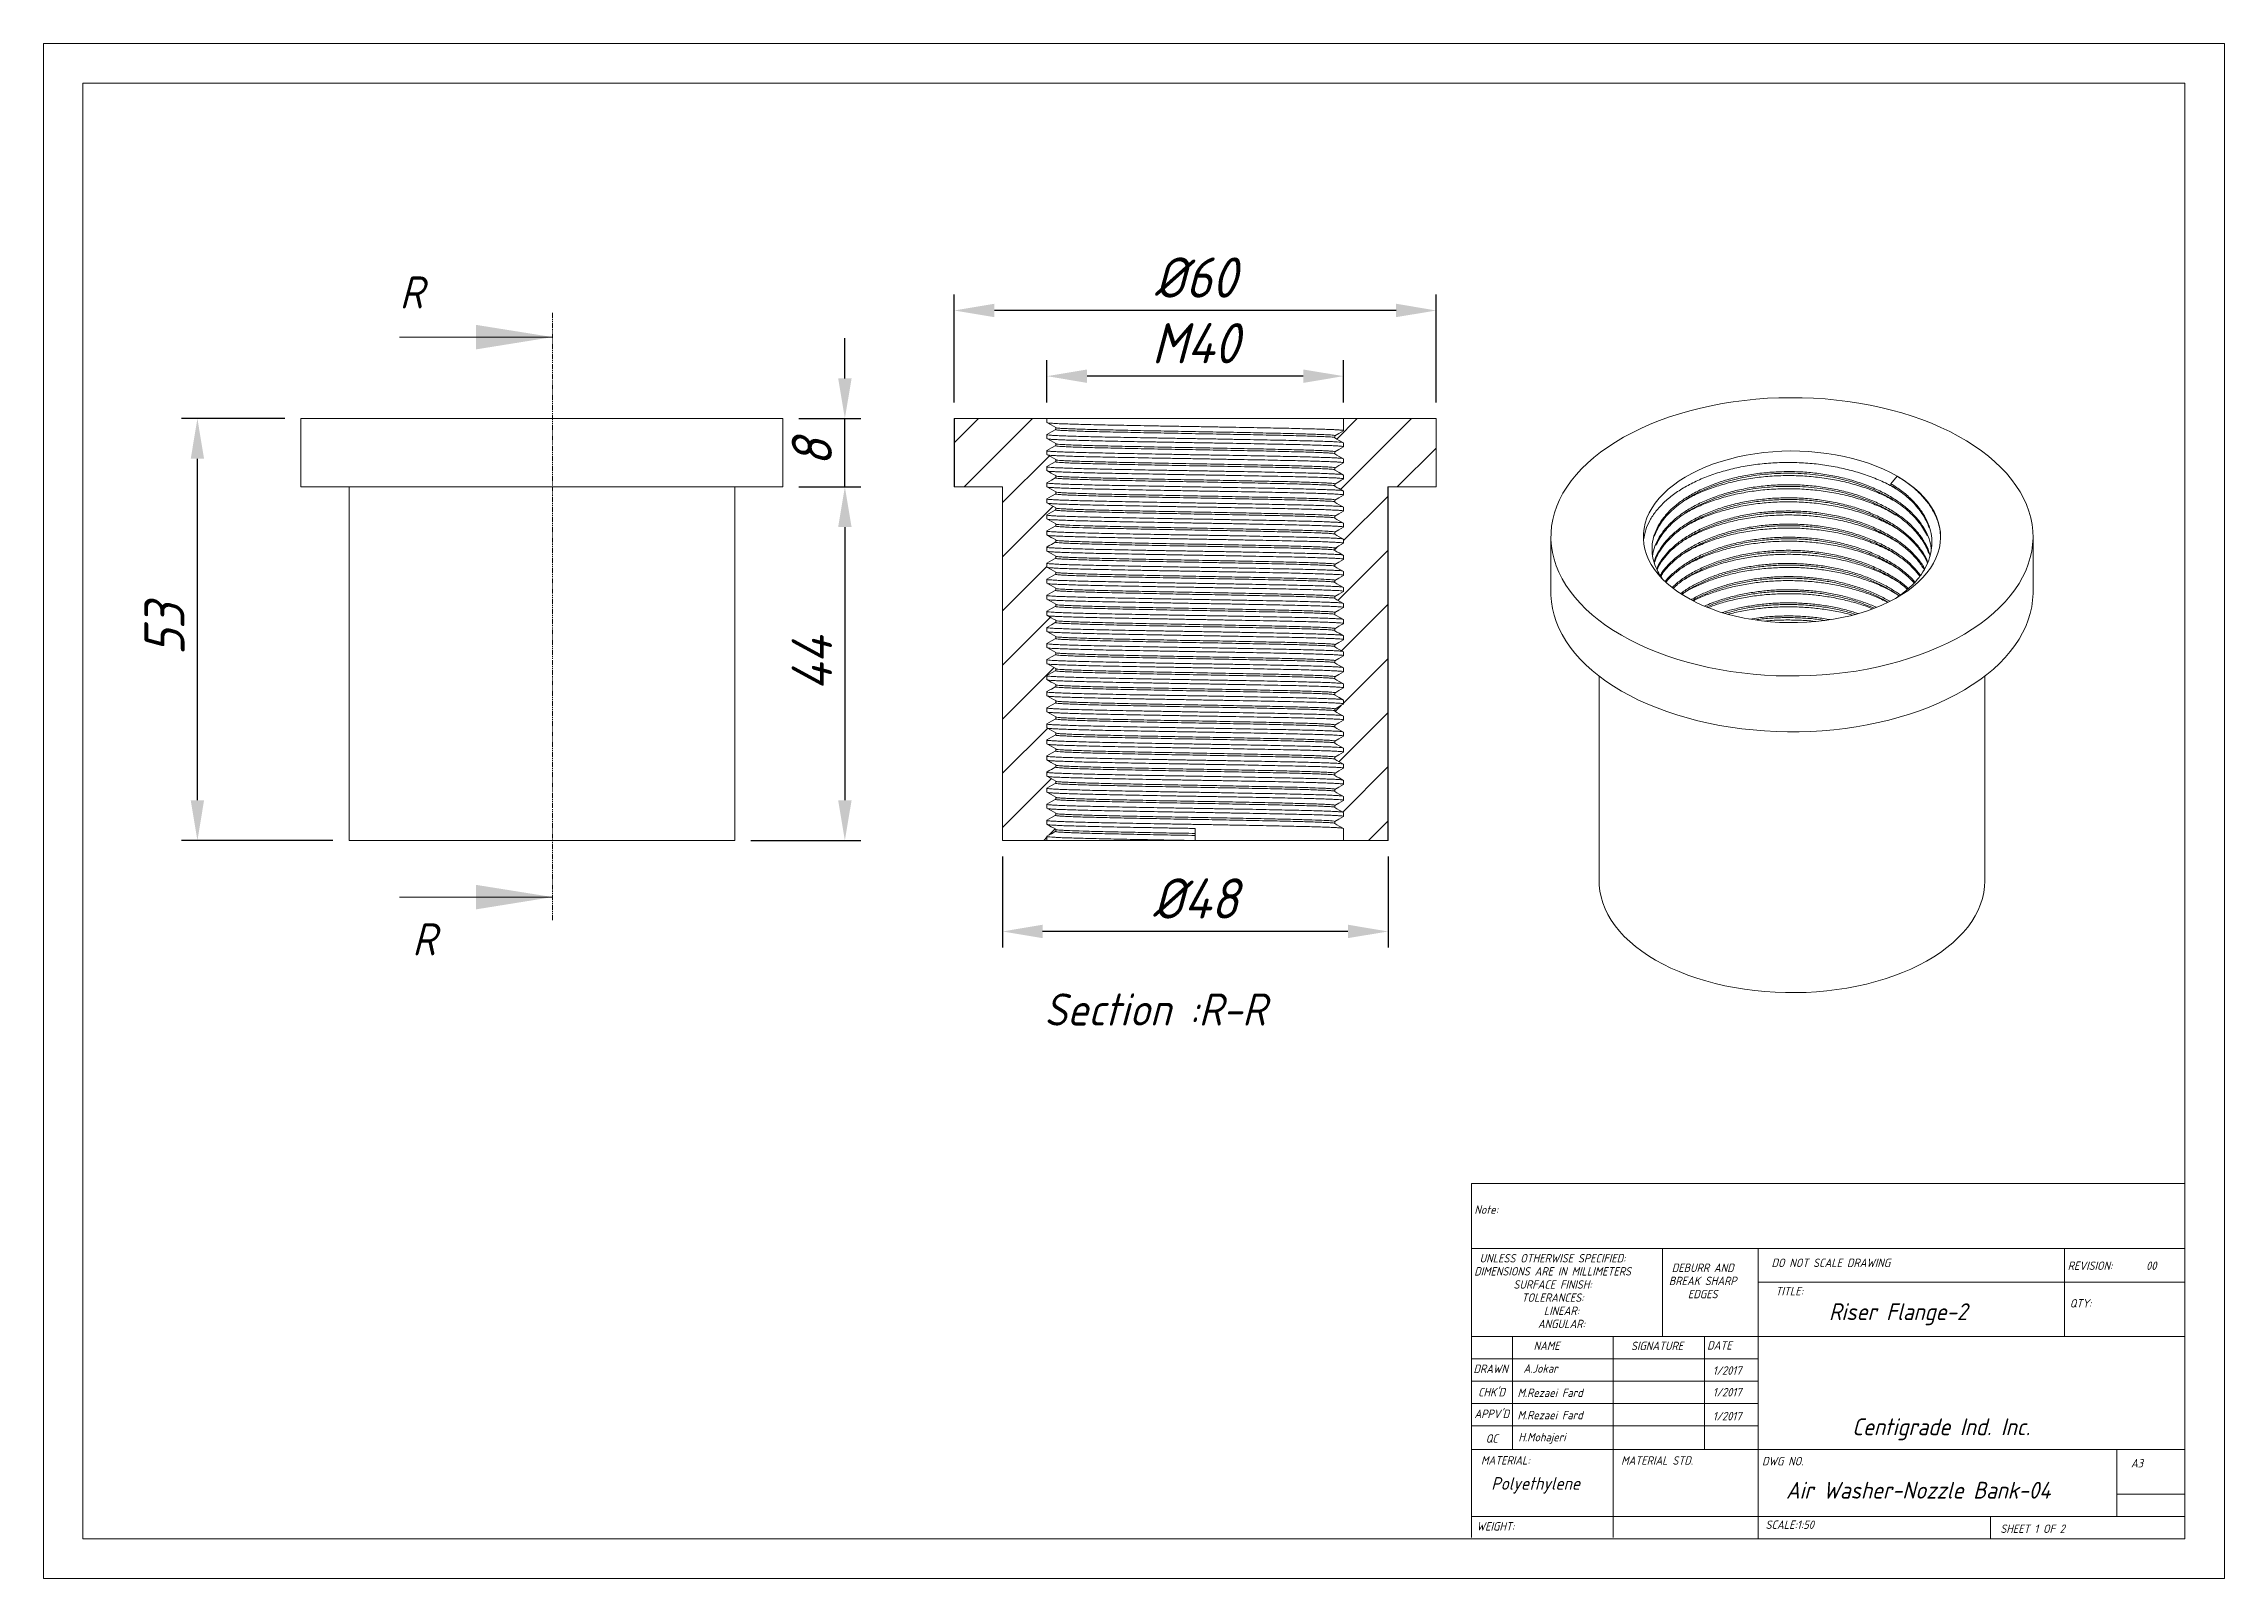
# Model space of a CAD drawing. Header units: millimetres. Extents: x 973 to 3687, y 501 to 2411.
import ezdxf

# ---------------------------------------------------------------- set-up
doc = ezdxf.new("R2010")
doc.units = ezdxf.units.MM
doc.linetypes.add('SLD-Phantom', pattern=[12.7, 6.35, -1.27, 1.27, -1.27, 1.27, -1.27])
doc.linetypes.add('SLD-Solid', pattern=[0])
doc.styles.add('GENISO', font='geniso.shx', dxfattribs={"oblique": 15})
doc.dimstyles.new('Copy of Scale 1B10', dxfattribs={"dimscale": 20, "dimtxt": 2.5, "dimasz": 2.5, "dimexe": 1, "dimexo": 1, "dimgap": 0.8, "dimtad": 1, "dimdec": 0, "dimlfac": 0.1, "dimzin": 0, "dimtxsty": 'GENISO', "dimcen": 2.5, "dimclrd": 1, "dimclre": 1, "dimclrt": 7, "dimadec": 0, "dimazin": 0, "dimtfac": 1, "dimtdec": 0, "dimtmove": 0, "dimatfit": 3, "dimfxl": 1, "dimtzin": 0, "dimlwd": -1, "dimlwe": -1, "dimarcsym": 0})
pattern_1 = [(45, (-550.49, -338.49), (-33.67596, 33.67596), [])]

msp = doc.modelspace()

# ---------------------------------------------------------------- texts
at = {"color": 7, "attachment_point": 5, "style": 'GENISO'}
for s, insert, char_height in [('R', (1430.4, 2101.1), 40), ('R', (1446.1, 1296.1), 40), ('Section :R-R', (2356, 1208.8), 40), ('Note:', (2768.2, 959.8), 10.46), ('UNLESS OTHERWISE SPECIFIED:', (2850.8, 899.3), 10.464), ('DO NOT SCALE DRAWING', (3197.1, 893.6), 10.464), ('DIMENSIONS ARE IN MILLIMETERS', (2850.8, 883), 10.464), ('SURFACE FINISH:', (2850.8, 866.6), 10.464), ('BREAK SHARP', (3037.6, 871.1), 10.464), ('DEBURR AND', (3037.6, 887.4), 10.46), ('REVISION:       00', (3547.1, 890), 10.464), ('TOLERANCES:', (2850.8, 850.3), 10.464), ('EDGES', (3037.6, 854.7), 10.46), ('TITLE:', (3145.4, 858.3), 10.46), ('Riser Flange-2', (3280.7, 829.6), 20.929), ('QTY:', (3508, 843.2), 10.46), ('ANGULAR:', (2861.8, 817.6), 10.46), ('LINEAR:', (2861.8, 833.9), 10.46), ('NAME', (2843.3, 790.4), 10.46), ('SIGNATURE', (2980.8, 790.2), 10.46), ('DATE', (3058.4, 790.8), 10.46), ('DRAWN', (2773.7, 761.7), 10.46), ('A.Jokar', (2835.8, 762.1), 10.46), ('1/2017', (3068, 759.6), 10.46), ("CHK'D", (2774.8, 732.6), 10.46), ('M.Rezaei Fard', (2847.7, 731.9), 10.464), ('1/2017', (3068, 732.6), 10.46), ("APPV'D", (2775.1, 705.7), 10.46), ('M.Rezaei Fard', (2847.7, 704.1), 10.464), ('1/2017', (3068, 702.8), 10.46), ('QC', (2775, 675), 10.46), ('H.Mohajeri', (2837.6, 675.1), 10.46), ('Centigrade Ind. Inc.', (3334.3, 686.4), 20.929), ('MATERIAL:', (2792.1, 647.8), 10.46), ('MATERIAL STD.', (2980.8, 647.6), 10.464), ('DWG NO.', (3137.2, 646.8), 10.46), ('Polyethylene', (2829.7, 616.7), 15.696), ('A3', (3578.1, 644.2), 10.46), ('Air Washer-Nozzle Bank-04', (3305.8, 610.6), 20.929), ('WEIGHT:', (2779.7, 565.7), 10.46), ('SCALE:1:50', (3145.9, 567.7), 10.46), ('SHEET 1 OF 2', (3448.2, 562.7), 10.464)]:
    msp.add_mtext(s, dxfattribs=dict(at, insert=insert, char_height=char_height))

# ---------------------------------------------------------------- blocks, each defined once
blk = doc.blocks.new('*D8')
at = {"color": 1, "transparency": 16777216}
for p, q in [((1272.8, 1944.1), (1144.1, 1944.1)), ((1164.1, 1469.1), (1164.1, 1894.1)), ((1332.8, 1419.1), (1144.1, 1419.1))]:
    blk.add_line(p, q, dxfattribs=at)
for points in [[(1155.8, 1894.1), (1172.4, 1894.1), (1164.1, 1944.1)], [(1155.8, 1469.1), (1172.4, 1469.1), (1164.1, 1419.1)]]:
    blk.add_solid(points, dxfattribs=at)
at = {"layer": 'Defpoints', "color": 0, "transparency": 16777216}
for p in [(1164.1, 1944.1), (1292.8, 1944.1), (1352.8, 1419.1)]:
    blk.add_point(p, dxfattribs=at)
at = {"color": 7, "transparency": 16777216, "insert": (1123.1, 1681.6), "char_height": 50, "attachment_point": 5, "rotation": 90, "style": 'GENISO'}
blk.add_mtext('53', dxfattribs=at)
blk = doc.blocks.new('*D9')
at = {"color": 1, "transparency": 16777216}
for p, q in [((1969.9, 1994.1), (1969.9, 2044.1)), ((1912.8, 1944.1), (1989.9, 1944.1)), ((1969.9, 1859.1), (1969.9, 1944.1)), ((1912.8, 1859.1), (1989.9, 1859.1)), ((1969.9, 1809.1), (1969.9, 1759.1))]:
    blk.add_line(p, q, dxfattribs=at)
for points in [[(1961.6, 1994.1), (1978.3, 1994.1), (1969.9, 1944.1)], [(1961.6, 1809.1), (1978.3, 1809.1), (1969.9, 1859.1)]]:
    blk.add_solid(points, dxfattribs=at)
at = {"layer": 'Defpoints', "color": 0, "transparency": 16777216}
for p in [(1892.8, 1944.1), (1969.9, 1944.1), (1892.8, 1859.1)]:
    blk.add_point(p, dxfattribs=at)
at = {"color": 7, "transparency": 16777216, "insert": (1928.9, 1901.6), "char_height": 50, "attachment_point": 5, "rotation": 90, "style": 'GENISO'}
blk.add_mtext('8', dxfattribs=at)
blk = doc.blocks.new('*D10')
at = {"color": 1, "transparency": 16777216}
for p, q in [((1912.8, 1859.1), (1989.9, 1859.1)), ((1969.9, 1809.1), (1969.9, 1469.1)), ((1852.8, 1419.1), (1989.9, 1419.1))]:
    blk.add_line(p, q, dxfattribs=at)
for points in [[(1961.6, 1809.1), (1978.3, 1809.1), (1969.9, 1859.1)], [(1961.6, 1469.1), (1978.3, 1469.1), (1969.9, 1419.1)]]:
    blk.add_solid(points, dxfattribs=at)
at = {"layer": 'Defpoints', "color": 0, "transparency": 16777216}
for p in [(1892.8, 1859.1), (1832.8, 1419.1), (1969.9, 1419.1)]:
    blk.add_point(p, dxfattribs=at)
at = {"color": 7, "transparency": 16777216, "insert": (1928.9, 1639.1), "char_height": 50, "attachment_point": 5, "rotation": 90, "style": 'GENISO'}
blk.add_mtext('44', dxfattribs=at)
blk = doc.blocks.new('*D11')
at = {"color": 1, "transparency": 16777216}
for p, q in [((2106, 1964.1), (2106, 2098.6)), ((2706, 1964.1), (2706, 2098.6)), ((2656, 2078.6), (2156, 2078.6))]:
    blk.add_line(p, q, dxfattribs=at)
for points in [[(2156, 2087), (2156, 2070.3), (2106, 2078.6)], [(2656, 2087), (2656, 2070.3), (2706, 2078.6)]]:
    blk.add_solid(points, dxfattribs=at)
at = {"layer": 'Defpoints', "color": 0, "transparency": 16777216}
for p in [(2106, 2078.6), (2106, 1944.1), (2706, 1944.1)]:
    blk.add_point(p, dxfattribs=at)
at = {"color": 7, "transparency": 16777216, "insert": (2406, 2119.6), "char_height": 50, "attachment_point": 5, "style": 'GENISO'}
blk.add_mtext('%%C60', dxfattribs=at)
blk = doc.blocks.new('*D12')
at = {"color": 1, "transparency": 16777216}
for p, q in [((2166, 1399.1), (2166, 1285.9)), ((2646, 1399.1), (2646, 1285.9)), ((2596, 1305.9), (2216, 1305.9))]:
    blk.add_line(p, q, dxfattribs=at)
for points in [[(2216, 1314.3), (2216, 1297.6), (2166, 1305.9)], [(2596, 1314.3), (2596, 1297.6), (2646, 1305.9)]]:
    blk.add_solid(points, dxfattribs=at)
at = {"layer": 'Defpoints', "color": 0, "transparency": 16777216}
for p in [(2166, 1419.1), (2646, 1419.1), (2166, 1305.9)]:
    blk.add_point(p, dxfattribs=at)
at = {"color": 7, "transparency": 16777216, "insert": (2406, 1346.9), "char_height": 50, "attachment_point": 5, "style": 'GENISO'}
blk.add_mtext('%%C48', dxfattribs=at)
blk = doc.blocks.new('*D13')
at = {"color": 1, "transparency": 16777216}
for p, q in [((2221.4, 1964.1), (2221.4, 2016.9)), ((2590.5, 1964.1), (2590.5, 2016.9)), ((2540.5, 1996.9), (2271.4, 1996.9))]:
    blk.add_line(p, q, dxfattribs=at)
for points in [[(2271.4, 2005.2), (2271.4, 1988.5), (2221.4, 1996.9)], [(2540.5, 2005.2), (2540.5, 1988.5), (2590.5, 1996.9)]]:
    blk.add_solid(points, dxfattribs=at)
at = {"layer": 'Defpoints', "color": 0, "transparency": 16777216}
for p in [(2221.4, 1996.9), (2221.4, 1944.1), (2590.5, 1944.1)]:
    blk.add_point(p, dxfattribs=at)
at = {"color": 7, "transparency": 16777216, "insert": (2406, 2037.9), "char_height": 50, "attachment_point": 5, "style": 'GENISO'}
blk.add_mtext('M40', dxfattribs=at)

# ---------------------------------------------------------------- dimensions: what is measured, and where the dimension line sits
for base, p1, p2, text, picture, middle in [((2106, 2078.6), (2706, 1944.1), (2106, 1944.1), '%%C60', '*D11', (2406, 2119.6)), ((2221.4, 1996.9), (2590.5, 1944.1), (2221.4, 1944.1), 'M40', '*D13', (2406, 2037.9)), ((2166, 1305.9), (2646, 1419.1), (2166, 1419.1), '%%C48', '*D12', (2406, 1346.9))]:
    dim = msp.add_linear_dim(base=base, p1=p1, p2=p2, text=text, dimstyle='Copy of Scale 1B10')
    dim.commit()
    dim.dimension.update_dxf_attribs({"geometry": picture, "text_midpoint": middle})
for base, p1, p2, picture, middle in [((1969.91903, 1944.11534), (1892.752, 1859.11535), (1892.752, 1944.11534), '*D9', (1928.91903, 1901.61534)), ((1164.0992621, 1944.115335), (1352.7519841, 1419.115335), (1292.751991, 1944.115335), '*D8', (1123.0992621, 1681.615335)), ((1969.9, 1419.1), (1892.8, 1859.1), (1832.8, 1419.1), '*D10', (1928.9, 1639.1))]:
    dim = msp.add_linear_dim(base=base, p1=p1, p2=p2, angle=90, dimstyle='Copy of Scale 1B10')
    dim.commit()
    dim.dimension.update_dxf_attribs({"geometry": picture, "text_midpoint": middle})

# ---------------------------------------------------------------- hatches: boundary and pattern name
at = {"linetype": 'SLD-Solid', "lineweight": 0}
h = msp.add_hatch(dxfattribs=at)
h.set_pattern_fill('ANSI31', color=3, scale=15, style=0)
h.set_pattern_definition(pattern_1)
edge = h.paths.add_edge_path(flags=0)
edge.add_spline(control_points=[(2221.4, 1704.3), (2222.4, 1704.9), (2223.3, 1705.4), (2224.3, 1706), (2225.2, 1706.5), (2226.1, 1707.1), (2227.1, 1707.6), (2228.8, 1708.6), (2230.6, 1709.6), (2232.3, 1710.6)], knot_values=[0, 0, 0, 0, 0.000325, 0.000325, 0.000325, 0.000649, 0.000649, 0.000649, 0.001253, 0.001253, 0.001253, 0.001253], weights=[1, 1, 1, 1, 1, 1, 1, 1, 1, 1], degree=3, periodic=0)
edge.add_line((2232.3, 1710.6), (2232.3, 1713.1))
edge.add_spline(control_points=[(2232.3, 1713.1), (2231.4, 1713.7), (2230.4, 1714.2), (2229.5, 1714.7), (2228.6, 1715.3), (2227.6, 1715.8), (2226.7, 1716.3), (2224.9, 1717.3), (2223.2, 1718.3), (2221.4, 1719.3)], knot_values=[0, 0, 0, 0, 0.000325, 0.000325, 0.000325, 0.000649, 0.000649, 0.000649, 0.001252, 0.001252, 0.001252, 0.001252], weights=[1, 1, 1, 1, 1, 1, 1, 1, 1, 1], degree=3, periodic=0)
edge.add_line((2221.4, 1719.3), (2221.4, 1724.3))
edge.add_spline(control_points=[(2221.4, 1724.3), (2222.4, 1724.9), (2223.3, 1725.4), (2224.3, 1726), (2225.2, 1726.5), (2226.1, 1727.1), (2227.1, 1727.6), (2228.8, 1728.6), (2230.6, 1729.6), (2232.3, 1730.6)], knot_values=[0, 0, 0, 0, 0.000325, 0.000325, 0.000325, 0.000649, 0.000649, 0.000649, 0.001253, 0.001253, 0.001253, 0.001253], weights=[1, 1, 1, 1, 1, 1, 1, 1, 1, 1], degree=3, periodic=0)
edge.add_line((2232.3, 1730.6), (2232.3, 1733.1))
edge.add_spline(control_points=[(2232.3, 1733.1), (2231.4, 1733.7), (2230.4, 1734.2), (2229.5, 1734.7), (2228.6, 1735.3), (2227.6, 1735.8), (2226.7, 1736.3), (2224.9, 1737.3), (2223.2, 1738.3), (2221.4, 1739.3)], knot_values=[0, 0, 0, 0, 0.000325, 0.000325, 0.000325, 0.000649, 0.000649, 0.000649, 0.001252, 0.001252, 0.001252, 0.001252], weights=[1, 1, 1, 1, 1, 1, 1, 1, 1, 1], degree=3, periodic=0)
edge.add_line((2221.4, 1739.3), (2221.4, 1744.3))
edge.add_spline(control_points=[(2221.4, 1744.3), (2222.4, 1744.9), (2223.3, 1745.4), (2224.3, 1746), (2225.2, 1746.5), (2226.1, 1747.1), (2227.1, 1747.6), (2228.8, 1748.6), (2230.6, 1749.6), (2232.3, 1750.6)], knot_values=[0, 0, 0, 0, 0.000325, 0.000325, 0.000325, 0.000649, 0.000649, 0.000649, 0.001253, 0.001253, 0.001253, 0.001253], weights=[1, 1, 1, 1, 1, 1, 1, 1, 1, 1], degree=3, periodic=0)
edge.add_line((2232.3, 1750.6), (2232.3, 1753.1))
edge.add_spline(control_points=[(2232.3, 1753.1), (2231.4, 1753.7), (2230.4, 1754.2), (2229.5, 1754.7), (2228.6, 1755.3), (2227.6, 1755.8), (2226.7, 1756.3), (2224.9, 1757.3), (2223.2, 1758.3), (2221.4, 1759.3)], knot_values=[0, 0, 0, 0, 0.000325, 0.000325, 0.000325, 0.000649, 0.000649, 0.000649, 0.001252, 0.001252, 0.001252, 0.001252], weights=[1, 1, 1, 1, 1, 1, 1, 1, 1, 1], degree=3, periodic=0)
edge.add_line((2221.4, 1759.3), (2221.4, 1764.3))
edge.add_spline(control_points=[(2221.4, 1764.3), (2222.4, 1764.9), (2223.3, 1765.4), (2224.3, 1766), (2225.2, 1766.5), (2226.1, 1767.1), (2227.1, 1767.6), (2228.8, 1768.6), (2230.6, 1769.6), (2232.3, 1770.6)], knot_values=[0, 0, 0, 0, 0.000325, 0.000325, 0.000325, 0.000649, 0.000649, 0.000649, 0.001253, 0.001253, 0.001253, 0.001253], weights=[1, 1, 1, 1, 1, 1, 1, 1, 1, 1], degree=3, periodic=0)
edge.add_line((2232.3, 1770.6), (2232.3, 1773.1))
edge.add_spline(control_points=[(2232.3, 1773.1), (2231.4, 1773.7), (2230.4, 1774.2), (2229.5, 1774.7), (2228.6, 1775.3), (2227.6, 1775.8), (2226.7, 1776.3), (2224.9, 1777.3), (2223.2, 1778.3), (2221.4, 1779.3)], knot_values=[0, 0, 0, 0, 0.000325, 0.000325, 0.000325, 0.000649, 0.000649, 0.000649, 0.001252, 0.001252, 0.001252, 0.001252], weights=[1, 1, 1, 1, 1, 1, 1, 1, 1, 1], degree=3, periodic=0)
edge.add_line((2221.4, 1779.3), (2221.4, 1784.3))
edge.add_spline(control_points=[(2221.4, 1784.3), (2222.4, 1784.9), (2223.3, 1785.4), (2224.3, 1786), (2225.2, 1786.5), (2226.1, 1787.1), (2227.1, 1787.6), (2228.8, 1788.6), (2230.6, 1789.6), (2232.3, 1790.6)], knot_values=[0, 0, 0, 0, 0.000325, 0.000325, 0.000325, 0.000649, 0.000649, 0.000649, 0.001253, 0.001253, 0.001253, 0.001253], weights=[1, 1, 1, 1, 1, 1, 1, 1, 1, 1], degree=3, periodic=0)
edge.add_line((2232.3, 1790.6), (2232.3, 1793.1))
edge.add_spline(control_points=[(2232.3, 1793.1), (2231.4, 1793.7), (2230.4, 1794.2), (2229.5, 1794.7), (2228.6, 1795.3), (2227.6, 1795.8), (2226.7, 1796.3), (2224.9, 1797.3), (2223.2, 1798.3), (2221.4, 1799.3)], knot_values=[0, 0, 0, 0, 0.000325, 0.000325, 0.000325, 0.000649, 0.000649, 0.000649, 0.001252, 0.001252, 0.001252, 0.001252], weights=[1, 1, 1, 1, 1, 1, 1, 1, 1, 1], degree=3, periodic=0)
edge.add_line((2221.4, 1799.3), (2221.4, 1804.3))
edge.add_spline(control_points=[(2221.4, 1804.3), (2222.4, 1804.9), (2223.3, 1805.4), (2224.3, 1806), (2225.2, 1806.5), (2226.1, 1807.1), (2227.1, 1807.6), (2228.8, 1808.6), (2230.6, 1809.6), (2232.3, 1810.6)], knot_values=[0, 0, 0, 0, 0.000325, 0.000325, 0.000325, 0.000649, 0.000649, 0.000649, 0.001253, 0.001253, 0.001253, 0.001253], weights=[1, 1, 1, 1, 1, 1, 1, 1, 1, 1], degree=3, periodic=0)
edge.add_line((2232.3, 1810.6), (2232.3, 1813.1))
edge.add_spline(control_points=[(2232.3, 1813.1), (2231.4, 1813.7), (2230.4, 1814.2), (2229.5, 1814.7), (2228.6, 1815.3), (2227.6, 1815.8), (2226.7, 1816.3), (2224.9, 1817.3), (2223.2, 1818.3), (2221.4, 1819.3)], knot_values=[0, 0, 0, 0, 0.000325, 0.000325, 0.000325, 0.000649, 0.000649, 0.000649, 0.001252, 0.001252, 0.001252, 0.001252], weights=[1, 1, 1, 1, 1, 1, 1, 1, 1, 1], degree=3, periodic=0)
edge.add_line((2221.4, 1819.3), (2221.4, 1824.3))
edge.add_spline(control_points=[(2221.4, 1824.3), (2222.4, 1824.9), (2223.3, 1825.4), (2224.3, 1826), (2225.2, 1826.5), (2226.1, 1827.1), (2227.1, 1827.6), (2228.8, 1828.6), (2230.6, 1829.6), (2232.3, 1830.6)], knot_values=[0, 0, 0, 0, 0.000325, 0.000325, 0.000325, 0.000649, 0.000649, 0.000649, 0.001253, 0.001253, 0.001253, 0.001253], weights=[1, 1, 1, 1, 1, 1, 1, 1, 1, 1], degree=3, periodic=0)
edge.add_line((2232.3, 1830.6), (2232.3, 1833.1))
edge.add_spline(control_points=[(2232.3, 1833.1), (2231.4, 1833.7), (2230.4, 1834.2), (2229.5, 1834.7), (2228.6, 1835.3), (2227.6, 1835.8), (2226.7, 1836.3), (2224.9, 1837.3), (2223.2, 1838.3), (2221.4, 1839.3)], knot_values=[0, 0, 0, 0, 0.000325, 0.000325, 0.000325, 0.000649, 0.000649, 0.000649, 0.001252, 0.001252, 0.001252, 0.001252], weights=[1, 1, 1, 1, 1, 1, 1, 1, 1, 1], degree=3, periodic=0)
edge.add_line((2221.4, 1839.3), (2221.4, 1844.3))
edge.add_spline(control_points=[(2221.4, 1844.3), (2222.4, 1844.9), (2223.3, 1845.4), (2224.3, 1846), (2225.2, 1846.5), (2226.1, 1847.1), (2227.1, 1847.6), (2228.8, 1848.6), (2230.6, 1849.6), (2232.3, 1850.6)], knot_values=[0, 0, 0, 0, 0.000325, 0.000325, 0.000325, 0.000649, 0.000649, 0.000649, 0.001253, 0.001253, 0.001253, 0.001253], weights=[1, 1, 1, 1, 1, 1, 1, 1, 1, 1], degree=3, periodic=0)
edge.add_line((2232.3, 1850.6), (2232.3, 1853.1))
edge.add_spline(control_points=[(2232.3, 1853.1), (2231.4, 1853.7), (2230.4, 1854.2), (2229.5, 1854.7), (2228.6, 1855.3), (2227.6, 1855.8), (2226.7, 1856.3), (2224.9, 1857.3), (2223.2, 1858.3), (2221.4, 1859.3)], knot_values=[0, 0, 0, 0, 0.000325, 0.000325, 0.000325, 0.000649, 0.000649, 0.000649, 0.001252, 0.001252, 0.001252, 0.001252], weights=[1, 1, 1, 1, 1, 1, 1, 1, 1, 1], degree=3, periodic=0)
edge.add_line((2221.4, 1859.3), (2221.4, 1864.3))
edge.add_spline(control_points=[(2221.4, 1864.3), (2222.4, 1864.9), (2223.3, 1865.4), (2224.3, 1866), (2225.2, 1866.5), (2226.1, 1867.1), (2227.1, 1867.6), (2228.8, 1868.6), (2230.6, 1869.6), (2232.3, 1870.6)], knot_values=[0, 0, 0, 0, 0.000325, 0.000325, 0.000325, 0.000649, 0.000649, 0.000649, 0.001253, 0.001253, 0.001253, 0.001253], weights=[1, 1, 1, 1, 1, 1, 1, 1, 1, 1], degree=3, periodic=0)
edge.add_line((2232.3, 1870.6), (2232.3, 1873.1))
edge.add_spline(control_points=[(2232.3, 1873.1), (2231.4, 1873.7), (2230.4, 1874.2), (2229.5, 1874.7), (2228.6, 1875.3), (2227.6, 1875.8), (2226.7, 1876.3), (2224.9, 1877.3), (2223.2, 1878.3), (2221.4, 1879.3)], knot_values=[0, 0, 0, 0, 0.000325, 0.000325, 0.000325, 0.000649, 0.000649, 0.000649, 0.001252, 0.001252, 0.001252, 0.001252], weights=[1, 1, 1, 1, 1, 1, 1, 1, 1, 1], degree=3, periodic=0)
edge.add_line((2221.4, 1879.3), (2221.4, 1884.3))
edge.add_spline(control_points=[(2221.4, 1884.3), (2222.4, 1884.9), (2223.3, 1885.4), (2224.3, 1886), (2225.2, 1886.5), (2226.1, 1887.1), (2227.1, 1887.6), (2228.8, 1888.6), (2230.6, 1889.6), (2232.3, 1890.6)], knot_values=[0, 0, 0, 0, 0.000325, 0.000325, 0.000325, 0.000649, 0.000649, 0.000649, 0.001253, 0.001253, 0.001253, 0.001253], weights=[1, 1, 1, 1, 1, 1, 1, 1, 1, 1], degree=3, periodic=0)
edge.add_line((2232.3, 1890.6), (2232.3, 1893.1))
edge.add_spline(control_points=[(2232.3, 1893.1), (2231.4, 1893.7), (2230.4, 1894.2), (2229.5, 1894.7), (2228.6, 1895.3), (2227.6, 1895.8), (2226.7, 1896.3), (2224.9, 1897.3), (2223.2, 1898.3), (2221.4, 1899.3)], knot_values=[0, 0, 0, 0, 0.000325, 0.000325, 0.000325, 0.000649, 0.000649, 0.000649, 0.001252, 0.001252, 0.001252, 0.001252], weights=[1, 1, 1, 1, 1, 1, 1, 1, 1, 1], degree=3, periodic=0)
edge.add_line((2221.4, 1899.3), (2221.4, 1904.3))
edge.add_spline(control_points=[(2221.4, 1904.3), (2222.4, 1904.9), (2223.3, 1905.4), (2224.3, 1906), (2225.2, 1906.5), (2226.1, 1907.1), (2227.1, 1907.6), (2228.8, 1908.6), (2230.6, 1909.6), (2232.3, 1910.6)], knot_values=[0, 0, 0, 0, 0.000325, 0.000325, 0.000325, 0.000649, 0.000649, 0.000649, 0.001253, 0.001253, 0.001253, 0.001253], weights=[1, 1, 1, 1, 1, 1, 1, 1, 1, 1], degree=3, periodic=0)
edge.add_line((2232.3, 1910.6), (2232.3, 1913.1))
edge.add_spline(control_points=[(2232.3, 1913.1), (2231.4, 1913.7), (2230.4, 1914.2), (2229.5, 1914.7), (2228.6, 1915.3), (2227.6, 1915.8), (2226.7, 1916.3), (2224.9, 1917.3), (2223.2, 1918.3), (2221.4, 1919.3)], knot_values=[0, 0, 0, 0, 0.000325, 0.000325, 0.000325, 0.000649, 0.000649, 0.000649, 0.001252, 0.001252, 0.001252, 0.001252], weights=[1, 1, 1, 1, 1, 1, 1, 1, 1, 1], degree=3, periodic=0)
edge.add_line((2221.4, 1919.3), (2221.4, 1924.3))
edge.add_spline(control_points=[(2221.4, 1924.3), (2222.4, 1924.9), (2223.3, 1925.4), (2224.3, 1926), (2225.2, 1926.5), (2226.1, 1927.1), (2227.1, 1927.6), (2228.8, 1928.6), (2230.6, 1929.6), (2232.3, 1930.6)], knot_values=[0, 0, 0, 0, 0.000325, 0.000325, 0.000325, 0.000649, 0.000649, 0.000649, 0.001253, 0.001253, 0.001253, 0.001253], weights=[1, 1, 1, 1, 1, 1, 1, 1, 1, 1], degree=3, periodic=0)
edge.add_line((2232.3, 1930.6), (2232.3, 1933.1))
edge.add_spline(control_points=[(2232.3, 1933.1), (2231.4, 1933.7), (2230.4, 1934.2), (2229.5, 1934.7), (2228.6, 1935.3), (2227.6, 1935.8), (2226.7, 1936.3), (2224.9, 1937.3), (2223.2, 1938.3), (2221.4, 1939.3)], knot_values=[0, 0, 0, 0, 0.000325, 0.000325, 0.000325, 0.000649, 0.000649, 0.000649, 0.001252, 0.001252, 0.001252, 0.001252], weights=[1, 1, 1, 1, 1, 1, 1, 1, 1, 1], degree=3, periodic=0)
edge.add_line((2221.4, 1939.3), (2221.4, 1944.1))
edge.add_line((2221.4, 1944.1), (2106.3, 1944.1))
edge.add_line((2106.3, 1944.1), (2106.3, 1859.1))
edge.add_line((2106.3, 1859.1), (2166.3, 1859.1))
edge.add_line((2166.3, 1859.1), (2166.3, 1419.1))
edge.add_line((2166.3, 1419.1), (2221.4, 1419.1))
edge.add_line((2221.4, 1419.1), (2221.4, 1424.3))
edge.add_spline(control_points=[(2221.4, 1424.3), (2222.4, 1424.9), (2223.3, 1425.4), (2224.3, 1426), (2225.2, 1426.5), (2226.1, 1427.1), (2227.1, 1427.6), (2228.8, 1428.6), (2230.6, 1429.6), (2232.3, 1430.6)], knot_values=[0, 0, 0, 0, 0.000325, 0.000325, 0.000325, 0.000649, 0.000649, 0.000649, 0.001253, 0.001253, 0.001253, 0.001253], weights=[1, 1, 1, 1, 1, 1, 1, 1, 1, 1], degree=3, periodic=0)
edge.add_line((2232.3, 1430.6), (2232.3, 1433.1))
edge.add_spline(control_points=[(2232.3, 1433.1), (2231.4, 1433.7), (2230.4, 1434.2), (2229.5, 1434.7), (2228.6, 1435.3), (2227.6, 1435.8), (2226.7, 1436.3), (2224.9, 1437.3), (2223.2, 1438.3), (2221.4, 1439.3)], knot_values=[0, 0, 0, 0, 0.000325, 0.000325, 0.000325, 0.000649, 0.000649, 0.000649, 0.001252, 0.001252, 0.001252, 0.001252], weights=[1, 1, 1, 1, 1, 1, 1, 1, 1, 1], degree=3, periodic=0)
edge.add_line((2221.4, 1439.3), (2221.4, 1444.3))
edge.add_spline(control_points=[(2221.4, 1444.3), (2222.4, 1444.9), (2223.3, 1445.4), (2224.3, 1446), (2225.2, 1446.5), (2226.1, 1447.1), (2227.1, 1447.6), (2228.8, 1448.6), (2230.6, 1449.6), (2232.3, 1450.6)], knot_values=[0, 0, 0, 0, 0.000325, 0.000325, 0.000325, 0.000649, 0.000649, 0.000649, 0.001253, 0.001253, 0.001253, 0.001253], weights=[1, 1, 1, 1, 1, 1, 1, 1, 1, 1], degree=3, periodic=0)
edge.add_line((2232.3, 1450.6), (2232.3, 1453.1))
edge.add_spline(control_points=[(2232.3, 1453.1), (2231.4, 1453.7), (2230.4, 1454.2), (2229.5, 1454.7), (2228.6, 1455.3), (2227.6, 1455.8), (2226.7, 1456.3), (2224.9, 1457.3), (2223.2, 1458.3), (2221.4, 1459.3)], knot_values=[0, 0, 0, 0, 0.000325, 0.000325, 0.000325, 0.000649, 0.000649, 0.000649, 0.001252, 0.001252, 0.001252, 0.001252], weights=[1, 1, 1, 1, 1, 1, 1, 1, 1, 1], degree=3, periodic=0)
edge.add_line((2221.4, 1459.3), (2221.4, 1464.3))
edge.add_spline(control_points=[(2221.4, 1464.3), (2222.4, 1464.9), (2223.3, 1465.4), (2224.3, 1466), (2225.2, 1466.5), (2226.1, 1467.1), (2227.1, 1467.6), (2228.8, 1468.6), (2230.6, 1469.6), (2232.3, 1470.6)], knot_values=[0, 0, 0, 0, 0.000325, 0.000325, 0.000325, 0.000649, 0.000649, 0.000649, 0.001253, 0.001253, 0.001253, 0.001253], weights=[1, 1, 1, 1, 1, 1, 1, 1, 1, 1], degree=3, periodic=0)
edge.add_line((2232.3, 1470.6), (2232.3, 1473.1))
edge.add_spline(control_points=[(2232.3, 1473.1), (2231.4, 1473.7), (2230.4, 1474.2), (2229.5, 1474.7), (2228.6, 1475.3), (2227.6, 1475.8), (2226.7, 1476.3), (2224.9, 1477.3), (2223.2, 1478.3), (2221.4, 1479.3)], knot_values=[0, 0, 0, 0, 0.000325, 0.000325, 0.000325, 0.000649, 0.000649, 0.000649, 0.001252, 0.001252, 0.001252, 0.001252], weights=[1, 1, 1, 1, 1, 1, 1, 1, 1, 1], degree=3, periodic=0)
edge.add_line((2221.4, 1479.3), (2221.4, 1484.3))
edge.add_spline(control_points=[(2221.4, 1484.3), (2222.4, 1484.9), (2223.3, 1485.4), (2224.3, 1486), (2225.2, 1486.5), (2226.1, 1487.1), (2227.1, 1487.6), (2228.8, 1488.6), (2230.6, 1489.6), (2232.3, 1490.6)], knot_values=[0, 0, 0, 0, 0.000325, 0.000325, 0.000325, 0.000649, 0.000649, 0.000649, 0.001253, 0.001253, 0.001253, 0.001253], weights=[1, 1, 1, 1, 1, 1, 1, 1, 1, 1], degree=3, periodic=0)
edge.add_line((2232.3, 1490.6), (2232.3, 1493.1))
edge.add_spline(control_points=[(2232.3, 1493.1), (2231.4, 1493.7), (2230.4, 1494.2), (2229.5, 1494.7), (2228.6, 1495.3), (2227.6, 1495.8), (2226.7, 1496.3), (2224.9, 1497.3), (2223.2, 1498.3), (2221.4, 1499.3)], knot_values=[0, 0, 0, 0, 0.000325, 0.000325, 0.000325, 0.000649, 0.000649, 0.000649, 0.001252, 0.001252, 0.001252, 0.001252], weights=[1, 1, 1, 1, 1, 1, 1, 1, 1, 1], degree=3, periodic=0)
edge.add_line((2221.4, 1499.3), (2221.4, 1504.3))
edge.add_spline(control_points=[(2221.4, 1504.3), (2222.4, 1504.9), (2223.3, 1505.4), (2224.3, 1506), (2225.2, 1506.5), (2226.1, 1507.1), (2227.1, 1507.6), (2228.8, 1508.6), (2230.6, 1509.6), (2232.3, 1510.6)], knot_values=[0, 0, 0, 0, 0.000325, 0.000325, 0.000325, 0.000649, 0.000649, 0.000649, 0.001253, 0.001253, 0.001253, 0.001253], weights=[1, 1, 1, 1, 1, 1, 1, 1, 1, 1], degree=3, periodic=0)
edge.add_line((2232.3, 1510.6), (2232.3, 1513.1))
edge.add_spline(control_points=[(2232.3, 1513.1), (2231.4, 1513.7), (2230.4, 1514.2), (2229.5, 1514.7), (2228.6, 1515.3), (2227.6, 1515.8), (2226.7, 1516.3), (2224.9, 1517.3), (2223.2, 1518.3), (2221.4, 1519.3)], knot_values=[0, 0, 0, 0, 0.000325, 0.000325, 0.000325, 0.000649, 0.000649, 0.000649, 0.001252, 0.001252, 0.001252, 0.001252], weights=[1, 1, 1, 1, 1, 1, 1, 1, 1, 1], degree=3, periodic=0)
edge.add_line((2221.4, 1519.3), (2221.4, 1524.3))
edge.add_spline(control_points=[(2221.4, 1524.3), (2222.4, 1524.9), (2223.3, 1525.4), (2224.3, 1526), (2225.2, 1526.5), (2226.1, 1527.1), (2227.1, 1527.6), (2228.8, 1528.6), (2230.6, 1529.6), (2232.3, 1530.6)], knot_values=[0, 0, 0, 0, 0.000325, 0.000325, 0.000325, 0.000649, 0.000649, 0.000649, 0.001253, 0.001253, 0.001253, 0.001253], weights=[1, 1, 1, 1, 1, 1, 1, 1, 1, 1], degree=3, periodic=0)
edge.add_line((2232.3, 1530.6), (2232.3, 1533.1))
edge.add_spline(control_points=[(2232.3, 1533.1), (2231.4, 1533.7), (2230.4, 1534.2), (2229.5, 1534.7), (2228.6, 1535.3), (2227.6, 1535.8), (2226.7, 1536.3), (2224.9, 1537.3), (2223.2, 1538.3), (2221.4, 1539.3)], knot_values=[0, 0, 0, 0, 0.000325, 0.000325, 0.000325, 0.000649, 0.000649, 0.000649, 0.001252, 0.001252, 0.001252, 0.001252], weights=[1, 1, 1, 1, 1, 1, 1, 1, 1, 1], degree=3, periodic=0)
edge.add_line((2221.4, 1539.3), (2221.4, 1544.3))
edge.add_spline(control_points=[(2221.4, 1544.3), (2222.4, 1544.9), (2223.3, 1545.4), (2224.3, 1546), (2225.2, 1546.5), (2226.1, 1547.1), (2227.1, 1547.6), (2228.8, 1548.6), (2230.6, 1549.6), (2232.3, 1550.6)], knot_values=[0, 0, 0, 0, 0.000325, 0.000325, 0.000325, 0.000649, 0.000649, 0.000649, 0.001253, 0.001253, 0.001253, 0.001253], weights=[1, 1, 1, 1, 1, 1, 1, 1, 1, 1], degree=3, periodic=0)
edge.add_line((2232.3, 1550.6), (2232.3, 1553.1))
edge.add_spline(control_points=[(2232.3, 1553.1), (2231.4, 1553.7), (2230.4, 1554.2), (2229.5, 1554.7), (2228.6, 1555.3), (2227.6, 1555.8), (2226.7, 1556.3), (2224.9, 1557.3), (2223.2, 1558.3), (2221.4, 1559.3)], knot_values=[0, 0, 0, 0, 0.000325, 0.000325, 0.000325, 0.000649, 0.000649, 0.000649, 0.001252, 0.001252, 0.001252, 0.001252], weights=[1, 1, 1, 1, 1, 1, 1, 1, 1, 1], degree=3, periodic=0)
edge.add_line((2221.4, 1559.3), (2221.4, 1564.3))
edge.add_spline(control_points=[(2221.4, 1564.3), (2222.4, 1564.9), (2223.3, 1565.4), (2224.3, 1566), (2225.2, 1566.5), (2226.1, 1567.1), (2227.1, 1567.6), (2228.8, 1568.6), (2230.6, 1569.6), (2232.3, 1570.6)], knot_values=[0, 0, 0, 0, 0.000325, 0.000325, 0.000325, 0.000649, 0.000649, 0.000649, 0.001253, 0.001253, 0.001253, 0.001253], weights=[1, 1, 1, 1, 1, 1, 1, 1, 1, 1], degree=3, periodic=0)
edge.add_line((2232.3, 1570.6), (2232.3, 1573.1))
edge.add_spline(control_points=[(2232.3, 1573.1), (2231.4, 1573.7), (2230.4, 1574.2), (2229.5, 1574.7), (2228.6, 1575.3), (2227.6, 1575.8), (2226.7, 1576.3), (2224.9, 1577.3), (2223.2, 1578.3), (2221.4, 1579.3)], knot_values=[0, 0, 0, 0, 0.000325, 0.000325, 0.000325, 0.000649, 0.000649, 0.000649, 0.001252, 0.001252, 0.001252, 0.001252], weights=[1, 1, 1, 1, 1, 1, 1, 1, 1, 1], degree=3, periodic=0)
edge.add_line((2221.4, 1579.3), (2221.4, 1584.3))
edge.add_spline(control_points=[(2221.4, 1584.3), (2222.4, 1584.9), (2223.3, 1585.4), (2224.3, 1586), (2225.2, 1586.5), (2226.1, 1587.1), (2227.1, 1587.6), (2228.8, 1588.6), (2230.6, 1589.6), (2232.3, 1590.6)], knot_values=[0, 0, 0, 0, 0.000325, 0.000325, 0.000325, 0.000649, 0.000649, 0.000649, 0.001253, 0.001253, 0.001253, 0.001253], weights=[1, 1, 1, 1, 1, 1, 1, 1, 1, 1], degree=3, periodic=0)
edge.add_line((2232.3, 1590.6), (2232.3, 1593.1))
edge.add_spline(control_points=[(2232.3, 1593.1), (2231.4, 1593.7), (2230.4, 1594.2), (2229.5, 1594.7), (2228.6, 1595.3), (2227.6, 1595.8), (2226.7, 1596.3), (2224.9, 1597.3), (2223.2, 1598.3), (2221.4, 1599.3)], knot_values=[0, 0, 0, 0, 0.000325, 0.000325, 0.000325, 0.000649, 0.000649, 0.000649, 0.001252, 0.001252, 0.001252, 0.001252], weights=[1, 1, 1, 1, 1, 1, 1, 1, 1, 1], degree=3, periodic=0)
edge.add_line((2221.4, 1599.3), (2221.4, 1604.3))
edge.add_spline(control_points=[(2221.4, 1604.3), (2222.4, 1604.9), (2223.3, 1605.4), (2224.3, 1606), (2225.2, 1606.5), (2226.1, 1607.1), (2227.1, 1607.6), (2228.8, 1608.6), (2230.6, 1609.6), (2232.3, 1610.6)], knot_values=[0, 0, 0, 0, 0.000325, 0.000325, 0.000325, 0.000649, 0.000649, 0.000649, 0.001253, 0.001253, 0.001253, 0.001253], weights=[1, 1, 1, 1, 1, 1, 1, 1, 1, 1], degree=3, periodic=0)
edge.add_line((2232.3, 1610.6), (2232.3, 1613.1))
edge.add_spline(control_points=[(2232.3, 1613.1), (2231.4, 1613.7), (2230.4, 1614.2), (2229.5, 1614.7), (2228.6, 1615.3), (2227.6, 1615.8), (2226.7, 1616.3), (2224.9, 1617.3), (2223.2, 1618.3), (2221.4, 1619.3)], knot_values=[0, 0, 0, 0, 0.000325, 0.000325, 0.000325, 0.000649, 0.000649, 0.000649, 0.001252, 0.001252, 0.001252, 0.001252], weights=[1, 1, 1, 1, 1, 1, 1, 1, 1, 1], degree=3, periodic=0)
edge.add_line((2221.4, 1619.3), (2221.4, 1624.3))
edge.add_spline(control_points=[(2221.4, 1624.3), (2222.4, 1624.9), (2223.3, 1625.4), (2224.3, 1626), (2225.2, 1626.5), (2226.1, 1627.1), (2227.1, 1627.6), (2228.8, 1628.6), (2230.6, 1629.6), (2232.3, 1630.6)], knot_values=[0, 0, 0, 0, 0.000325, 0.000325, 0.000325, 0.000649, 0.000649, 0.000649, 0.001253, 0.001253, 0.001253, 0.001253], weights=[1, 1, 1, 1, 1, 1, 1, 1, 1, 1], degree=3, periodic=0)
edge.add_line((2232.3, 1630.6), (2232.3, 1633.1))
edge.add_spline(control_points=[(2232.3, 1633.1), (2231.4, 1633.7), (2230.4, 1634.2), (2229.5, 1634.7), (2228.6, 1635.3), (2227.6, 1635.8), (2226.7, 1636.3), (2224.9, 1637.3), (2223.2, 1638.3), (2221.4, 1639.3)], knot_values=[0, 0, 0, 0, 0.000325, 0.000325, 0.000325, 0.000649, 0.000649, 0.000649, 0.001252, 0.001252, 0.001252, 0.001252], weights=[1, 1, 1, 1, 1, 1, 1, 1, 1, 1], degree=3, periodic=0)
edge.add_line((2221.4, 1639.3), (2221.4, 1644.3))
edge.add_spline(control_points=[(2221.4, 1644.3), (2222.4, 1644.9), (2223.3, 1645.4), (2224.3, 1646), (2225.2, 1646.5), (2226.1, 1647.1), (2227.1, 1647.6), (2228.8, 1648.6), (2230.6, 1649.6), (2232.3, 1650.6)], knot_values=[0, 0, 0, 0, 0.000325, 0.000325, 0.000325, 0.000649, 0.000649, 0.000649, 0.001253, 0.001253, 0.001253, 0.001253], weights=[1, 1, 1, 1, 1, 1, 1, 1, 1, 1], degree=3, periodic=0)
edge.add_line((2232.3, 1650.6), (2232.3, 1653.1))
edge.add_spline(control_points=[(2232.3, 1653.1), (2231.4, 1653.7), (2230.4, 1654.2), (2229.5, 1654.7), (2228.6, 1655.3), (2227.6, 1655.8), (2226.7, 1656.3), (2224.9, 1657.3), (2223.2, 1658.3), (2221.4, 1659.3)], knot_values=[0, 0, 0, 0, 0.000325, 0.000325, 0.000325, 0.000649, 0.000649, 0.000649, 0.001252, 0.001252, 0.001252, 0.001252], weights=[1, 1, 1, 1, 1, 1, 1, 1, 1, 1], degree=3, periodic=0)
edge.add_line((2221.4, 1659.3), (2221.4, 1664.3))
edge.add_spline(control_points=[(2221.4, 1664.3), (2222.4, 1664.9), (2223.3, 1665.4), (2224.3, 1666), (2225.2, 1666.5), (2226.1, 1667.1), (2227.1, 1667.6), (2228.8, 1668.6), (2230.6, 1669.6), (2232.3, 1670.6)], knot_values=[0, 0, 0, 0, 0.000325, 0.000325, 0.000325, 0.000649, 0.000649, 0.000649, 0.001253, 0.001253, 0.001253, 0.001253], weights=[1, 1, 1, 1, 1, 1, 1, 1, 1, 1], degree=3, periodic=0)
edge.add_line((2232.3, 1670.6), (2232.3, 1673.1))
edge.add_spline(control_points=[(2232.3, 1673.1), (2231.4, 1673.7), (2230.4, 1674.2), (2229.5, 1674.7), (2228.6, 1675.3), (2227.6, 1675.8), (2226.7, 1676.3), (2224.9, 1677.3), (2223.2, 1678.3), (2221.4, 1679.3)], knot_values=[0, 0, 0, 0, 0.000325, 0.000325, 0.000325, 0.000649, 0.000649, 0.000649, 0.001252, 0.001252, 0.001252, 0.001252], weights=[1, 1, 1, 1, 1, 1, 1, 1, 1, 1], degree=3, periodic=0)
edge.add_line((2221.4, 1679.3), (2221.4, 1684.3))
edge.add_spline(control_points=[(2221.4, 1684.3), (2222.4, 1684.9), (2223.3, 1685.4), (2224.3, 1686), (2225.2, 1686.5), (2226.1, 1687.1), (2227.1, 1687.6), (2228.8, 1688.6), (2230.6, 1689.6), (2232.3, 1690.6)], knot_values=[0, 0, 0, 0, 0.000325, 0.000325, 0.000325, 0.000649, 0.000649, 0.000649, 0.001253, 0.001253, 0.001253, 0.001253], weights=[1, 1, 1, 1, 1, 1, 1, 1, 1, 1], degree=3, periodic=0)
edge.add_line((2232.3, 1690.6), (2232.3, 1693.1))
edge.add_spline(control_points=[(2232.3, 1693.1), (2231.4, 1693.7), (2230.4, 1694.2), (2229.5, 1694.7), (2228.6, 1695.3), (2227.6, 1695.8), (2226.7, 1696.3), (2224.9, 1697.3), (2223.2, 1698.3), (2221.4, 1699.3)], knot_values=[0, 0, 0, 0, 0.000325, 0.000325, 0.000325, 0.000649, 0.000649, 0.000649, 0.001252, 0.001252, 0.001252, 0.001252], weights=[1, 1, 1, 1, 1, 1, 1, 1, 1, 1], degree=3, periodic=0)
edge.add_line((2221.4, 1699.3), (2221.4, 1704.3))
h = msp.add_hatch(dxfattribs=at)
h.set_pattern_fill('ANSI31', color=3, scale=15, style=0)
h.set_pattern_definition(pattern_1)
edge = h.paths.add_edge_path(flags=0)
edge.add_spline(control_points=[(2579.6, 1720.1), (2580.6, 1719.6), (2581.5, 1719), (2582.4, 1718.5), (2583.4, 1718), (2584.3, 1717.4), (2585.3, 1716.9), (2587, 1715.9), (2588.7, 1714.9), (2590.5, 1713.9)], knot_values=[0, 0, 0, 0, 0.000325, 0.000325, 0.000325, 0.000649, 0.000649, 0.000649, 0.001252, 0.001252, 0.001252, 0.001252], weights=[1, 1, 1, 1, 1, 1, 1, 1, 1, 1], degree=3, periodic=0)
edge.add_line((2590.5, 1713.9), (2590.5, 1708.9))
edge.add_spline(control_points=[(2590.5, 1708.9), (2589.5, 1708.3), (2588.6, 1707.8), (2587.7, 1707.3), (2586.7, 1706.7), (2585.8, 1706.2), (2584.9, 1705.6), (2583.1, 1704.6), (2581.4, 1703.6), (2579.6, 1702.6)], knot_values=[0, 0, 0, 0, 0.000325, 0.000325, 0.000325, 0.000649, 0.000649, 0.000649, 0.001253, 0.001253, 0.001253, 0.001253], weights=[1, 1, 1, 1, 1, 1, 1, 1, 1, 1], degree=3, periodic=0)
edge.add_line((2579.6, 1702.6), (2579.6, 1700.1))
edge.add_spline(control_points=[(2579.6, 1700.1), (2580.6, 1699.6), (2581.5, 1699), (2582.4, 1698.5), (2583.4, 1698), (2584.3, 1697.4), (2585.3, 1696.9), (2587, 1695.9), (2588.7, 1694.9), (2590.5, 1693.9)], knot_values=[0, 0, 0, 0, 0.000325, 0.000325, 0.000325, 0.000649, 0.000649, 0.000649, 0.001252, 0.001252, 0.001252, 0.001252], weights=[1, 1, 1, 1, 1, 1, 1, 1, 1, 1], degree=3, periodic=0)
edge.add_line((2590.5, 1693.9), (2590.5, 1688.9))
edge.add_spline(control_points=[(2590.5, 1688.9), (2589.5, 1688.3), (2588.6, 1687.8), (2587.7, 1687.3), (2586.7, 1686.7), (2585.8, 1686.2), (2584.9, 1685.6), (2583.1, 1684.6), (2581.4, 1683.6), (2579.6, 1682.6)], knot_values=[0, 0, 0, 0, 0.000325, 0.000325, 0.000325, 0.000649, 0.000649, 0.000649, 0.001253, 0.001253, 0.001253, 0.001253], weights=[1, 1, 1, 1, 1, 1, 1, 1, 1, 1], degree=3, periodic=0)
edge.add_line((2579.6, 1682.6), (2579.6, 1680.1))
edge.add_spline(control_points=[(2579.6, 1680.1), (2580.6, 1679.6), (2581.5, 1679), (2582.4, 1678.5), (2583.4, 1678), (2584.3, 1677.4), (2585.3, 1676.9), (2587, 1675.9), (2588.7, 1674.9), (2590.5, 1673.9)], knot_values=[0, 0, 0, 0, 0.000325, 0.000325, 0.000325, 0.000649, 0.000649, 0.000649, 0.001252, 0.001252, 0.001252, 0.001252], weights=[1, 1, 1, 1, 1, 1, 1, 1, 1, 1], degree=3, periodic=0)
edge.add_line((2590.5, 1673.9), (2590.5, 1668.9))
edge.add_spline(control_points=[(2590.5, 1668.9), (2589.5, 1668.3), (2588.6, 1667.8), (2587.7, 1667.3), (2586.7, 1666.7), (2585.8, 1666.2), (2584.9, 1665.6), (2583.1, 1664.6), (2581.4, 1663.6), (2579.6, 1662.6)], knot_values=[0, 0, 0, 0, 0.000325, 0.000325, 0.000325, 0.000649, 0.000649, 0.000649, 0.001253, 0.001253, 0.001253, 0.001253], weights=[1, 1, 1, 1, 1, 1, 1, 1, 1, 1], degree=3, periodic=0)
edge.add_line((2579.6, 1662.6), (2579.6, 1660.1))
edge.add_spline(control_points=[(2579.6, 1660.1), (2580.6, 1659.6), (2581.5, 1659), (2582.4, 1658.5), (2583.4, 1658), (2584.3, 1657.4), (2585.3, 1656.9), (2587, 1655.9), (2588.7, 1654.9), (2590.5, 1653.9)], knot_values=[0, 0, 0, 0, 0.000325, 0.000325, 0.000325, 0.000649, 0.000649, 0.000649, 0.001252, 0.001252, 0.001252, 0.001252], weights=[1, 1, 1, 1, 1, 1, 1, 1, 1, 1], degree=3, periodic=0)
edge.add_line((2590.5, 1653.9), (2590.5, 1648.9))
edge.add_spline(control_points=[(2590.5, 1648.9), (2589.5, 1648.3), (2588.6, 1647.8), (2587.7, 1647.3), (2586.7, 1646.7), (2585.8, 1646.2), (2584.9, 1645.6), (2583.1, 1644.6), (2581.4, 1643.6), (2579.6, 1642.6)], knot_values=[0, 0, 0, 0, 0.000325, 0.000325, 0.000325, 0.000649, 0.000649, 0.000649, 0.001253, 0.001253, 0.001253, 0.001253], weights=[1, 1, 1, 1, 1, 1, 1, 1, 1, 1], degree=3, periodic=0)
edge.add_line((2579.6, 1642.6), (2579.6, 1640.1))
edge.add_spline(control_points=[(2579.6, 1640.1), (2580.6, 1639.6), (2581.5, 1639), (2582.4, 1638.5), (2583.4, 1638), (2584.3, 1637.4), (2585.3, 1636.9), (2587, 1635.9), (2588.7, 1634.9), (2590.5, 1633.9)], knot_values=[0, 0, 0, 0, 0.000325, 0.000325, 0.000325, 0.000649, 0.000649, 0.000649, 0.001252, 0.001252, 0.001252, 0.001252], weights=[1, 1, 1, 1, 1, 1, 1, 1, 1, 1], degree=3, periodic=0)
edge.add_line((2590.5, 1633.9), (2590.5, 1628.9))
edge.add_spline(control_points=[(2590.5, 1628.9), (2589.5, 1628.3), (2588.6, 1627.8), (2587.7, 1627.3), (2586.7, 1626.7), (2585.8, 1626.2), (2584.9, 1625.6), (2583.1, 1624.6), (2581.4, 1623.6), (2579.6, 1622.6)], knot_values=[0, 0, 0, 0, 0.000325, 0.000325, 0.000325, 0.000649, 0.000649, 0.000649, 0.001253, 0.001253, 0.001253, 0.001253], weights=[1, 1, 1, 1, 1, 1, 1, 1, 1, 1], degree=3, periodic=0)
edge.add_line((2579.6, 1622.6), (2579.6, 1620.1))
edge.add_spline(control_points=[(2579.6, 1620.1), (2580.6, 1619.6), (2581.5, 1619), (2582.4, 1618.5), (2583.4, 1618), (2584.3, 1617.4), (2585.3, 1616.9), (2587, 1615.9), (2588.7, 1614.9), (2590.5, 1613.9)], knot_values=[0, 0, 0, 0, 0.000325, 0.000325, 0.000325, 0.000649, 0.000649, 0.000649, 0.001252, 0.001252, 0.001252, 0.001252], weights=[1, 1, 1, 1, 1, 1, 1, 1, 1, 1], degree=3, periodic=0)
edge.add_line((2590.5, 1613.9), (2590.5, 1608.9))
edge.add_spline(control_points=[(2590.5, 1608.9), (2589.5, 1608.3), (2588.6, 1607.8), (2587.7, 1607.3), (2586.7, 1606.7), (2585.8, 1606.2), (2584.9, 1605.6), (2583.1, 1604.6), (2581.4, 1603.6), (2579.6, 1602.6)], knot_values=[0, 0, 0, 0, 0.000325, 0.000325, 0.000325, 0.000649, 0.000649, 0.000649, 0.001253, 0.001253, 0.001253, 0.001253], weights=[1, 1, 1, 1, 1, 1, 1, 1, 1, 1], degree=3, periodic=0)
edge.add_line((2579.6, 1602.6), (2579.6, 1600.1))
edge.add_spline(control_points=[(2579.6, 1600.1), (2580.6, 1599.6), (2581.5, 1599), (2582.4, 1598.5), (2583.4, 1598), (2584.3, 1597.4), (2585.3, 1596.9), (2587, 1595.9), (2588.7, 1594.9), (2590.5, 1593.9)], knot_values=[0, 0, 0, 0, 0.000325, 0.000325, 0.000325, 0.000649, 0.000649, 0.000649, 0.001252, 0.001252, 0.001252, 0.001252], weights=[1, 1, 1, 1, 1, 1, 1, 1, 1, 1], degree=3, periodic=0)
edge.add_line((2590.5, 1593.9), (2590.5, 1588.9))
edge.add_spline(control_points=[(2590.5, 1588.9), (2589.5, 1588.3), (2588.6, 1587.8), (2587.7, 1587.3), (2586.7, 1586.7), (2585.8, 1586.2), (2584.9, 1585.6), (2583.1, 1584.6), (2581.4, 1583.6), (2579.6, 1582.6)], knot_values=[0, 0, 0, 0, 0.000325, 0.000325, 0.000325, 0.000649, 0.000649, 0.000649, 0.001253, 0.001253, 0.001253, 0.001253], weights=[1, 1, 1, 1, 1, 1, 1, 1, 1, 1], degree=3, periodic=0)
edge.add_line((2579.6, 1582.6), (2579.6, 1580.1))
edge.add_spline(control_points=[(2579.6, 1580.1), (2580.6, 1579.6), (2581.5, 1579), (2582.4, 1578.5), (2583.4, 1578), (2584.3, 1577.4), (2585.3, 1576.9), (2587, 1575.9), (2588.7, 1574.9), (2590.5, 1573.9)], knot_values=[0, 0, 0, 0, 0.000325, 0.000325, 0.000325, 0.000649, 0.000649, 0.000649, 0.001252, 0.001252, 0.001252, 0.001252], weights=[1, 1, 1, 1, 1, 1, 1, 1, 1, 1], degree=3, periodic=0)
edge.add_line((2590.5, 1573.9), (2590.5, 1568.9))
edge.add_spline(control_points=[(2590.5, 1568.9), (2589.5, 1568.3), (2588.6, 1567.8), (2587.7, 1567.3), (2586.7, 1566.7), (2585.8, 1566.2), (2584.9, 1565.6), (2583.1, 1564.6), (2581.4, 1563.6), (2579.6, 1562.6)], knot_values=[0, 0, 0, 0, 0.000325, 0.000325, 0.000325, 0.000649, 0.000649, 0.000649, 0.001253, 0.001253, 0.001253, 0.001253], weights=[1, 1, 1, 1, 1, 1, 1, 1, 1, 1], degree=3, periodic=0)
edge.add_line((2579.6, 1562.6), (2579.6, 1560.1))
edge.add_spline(control_points=[(2579.6, 1560.1), (2580.6, 1559.6), (2581.5, 1559), (2582.4, 1558.5), (2583.4, 1558), (2584.3, 1557.4), (2585.3, 1556.9), (2587, 1555.9), (2588.7, 1554.9), (2590.5, 1553.9)], knot_values=[0, 0, 0, 0, 0.000325, 0.000325, 0.000325, 0.000649, 0.000649, 0.000649, 0.001252, 0.001252, 0.001252, 0.001252], weights=[1, 1, 1, 1, 1, 1, 1, 1, 1, 1], degree=3, periodic=0)
edge.add_line((2590.5, 1553.9), (2590.5, 1548.9))
edge.add_spline(control_points=[(2590.5, 1548.9), (2589.5, 1548.3), (2588.6, 1547.8), (2587.7, 1547.3), (2586.7, 1546.7), (2585.8, 1546.2), (2584.9, 1545.6), (2583.1, 1544.6), (2581.4, 1543.6), (2579.6, 1542.6)], knot_values=[0, 0, 0, 0, 0.000325, 0.000325, 0.000325, 0.000649, 0.000649, 0.000649, 0.001253, 0.001253, 0.001253, 0.001253], weights=[1, 1, 1, 1, 1, 1, 1, 1, 1, 1], degree=3, periodic=0)
edge.add_line((2579.6, 1542.6), (2579.6, 1540.1))
edge.add_spline(control_points=[(2579.6, 1540.1), (2580.6, 1539.6), (2581.5, 1539), (2582.4, 1538.5), (2583.4, 1538), (2584.3, 1537.4), (2585.3, 1536.9), (2587, 1535.9), (2588.7, 1534.9), (2590.5, 1533.9)], knot_values=[0, 0, 0, 0, 0.000325, 0.000325, 0.000325, 0.000649, 0.000649, 0.000649, 0.001252, 0.001252, 0.001252, 0.001252], weights=[1, 1, 1, 1, 1, 1, 1, 1, 1, 1], degree=3, periodic=0)
edge.add_line((2590.5, 1533.9), (2590.5, 1528.9))
edge.add_spline(control_points=[(2590.5, 1528.9), (2589.5, 1528.3), (2588.6, 1527.8), (2587.7, 1527.3), (2586.7, 1526.7), (2585.8, 1526.2), (2584.9, 1525.6), (2583.1, 1524.6), (2581.4, 1523.6), (2579.6, 1522.6)], knot_values=[0, 0, 0, 0, 0.000325, 0.000325, 0.000325, 0.000649, 0.000649, 0.000649, 0.001253, 0.001253, 0.001253, 0.001253], weights=[1, 1, 1, 1, 1, 1, 1, 1, 1, 1], degree=3, periodic=0)
edge.add_line((2579.6, 1522.6), (2579.6, 1520.1))
edge.add_spline(control_points=[(2579.6, 1520.1), (2580.6, 1519.6), (2581.5, 1519), (2582.4, 1518.5), (2583.4, 1518), (2584.3, 1517.4), (2585.3, 1516.9), (2587, 1515.9), (2588.7, 1514.9), (2590.5, 1513.9)], knot_values=[0, 0, 0, 0, 0.000325, 0.000325, 0.000325, 0.000649, 0.000649, 0.000649, 0.001252, 0.001252, 0.001252, 0.001252], weights=[1, 1, 1, 1, 1, 1, 1, 1, 1, 1], degree=3, periodic=0)
edge.add_line((2590.5, 1513.9), (2590.5, 1508.9))
edge.add_spline(control_points=[(2590.5, 1508.9), (2589.5, 1508.3), (2588.6, 1507.8), (2587.7, 1507.3), (2586.7, 1506.7), (2585.8, 1506.2), (2584.9, 1505.6), (2583.1, 1504.6), (2581.4, 1503.6), (2579.6, 1502.6)], knot_values=[0, 0, 0, 0, 0.000325, 0.000325, 0.000325, 0.000649, 0.000649, 0.000649, 0.001253, 0.001253, 0.001253, 0.001253], weights=[1, 1, 1, 1, 1, 1, 1, 1, 1, 1], degree=3, periodic=0)
edge.add_line((2579.6, 1502.6), (2579.6, 1500.1))
edge.add_spline(control_points=[(2579.6, 1500.1), (2580.6, 1499.6), (2581.5, 1499), (2582.4, 1498.5), (2583.4, 1498), (2584.3, 1497.4), (2585.3, 1496.9), (2587, 1495.9), (2588.7, 1494.9), (2590.5, 1493.9)], knot_values=[0, 0, 0, 0, 0.000325, 0.000325, 0.000325, 0.000649, 0.000649, 0.000649, 0.001252, 0.001252, 0.001252, 0.001252], weights=[1, 1, 1, 1, 1, 1, 1, 1, 1, 1], degree=3, periodic=0)
edge.add_line((2590.5, 1493.9), (2590.5, 1488.9))
edge.add_spline(control_points=[(2590.5, 1488.9), (2589.5, 1488.3), (2588.6, 1487.8), (2587.7, 1487.3), (2586.7, 1486.7), (2585.8, 1486.2), (2584.9, 1485.6), (2583.1, 1484.6), (2581.4, 1483.6), (2579.6, 1482.6)], knot_values=[0, 0, 0, 0, 0.000325, 0.000325, 0.000325, 0.000649, 0.000649, 0.000649, 0.001253, 0.001253, 0.001253, 0.001253], weights=[1, 1, 1, 1, 1, 1, 1, 1, 1, 1], degree=3, periodic=0)
edge.add_line((2579.6, 1482.6), (2579.6, 1480.1))
edge.add_spline(control_points=[(2579.6, 1480.1), (2580.6, 1479.6), (2581.5, 1479), (2582.4, 1478.5), (2583.4, 1478), (2584.3, 1477.4), (2585.3, 1476.9), (2587, 1475.9), (2588.7, 1474.9), (2590.5, 1473.9)], knot_values=[0, 0, 0, 0, 0.000325, 0.000325, 0.000325, 0.000649, 0.000649, 0.000649, 0.001252, 0.001252, 0.001252, 0.001252], weights=[1, 1, 1, 1, 1, 1, 1, 1, 1, 1], degree=3, periodic=0)
edge.add_line((2590.5, 1473.9), (2590.5, 1468.9))
edge.add_spline(control_points=[(2590.5, 1468.9), (2589.5, 1468.3), (2588.6, 1467.8), (2587.7, 1467.3), (2586.7, 1466.7), (2585.8, 1466.2), (2584.9, 1465.6), (2583.1, 1464.6), (2581.4, 1463.6), (2579.6, 1462.6)], knot_values=[0, 0, 0, 0, 0.000325, 0.000325, 0.000325, 0.000649, 0.000649, 0.000649, 0.001253, 0.001253, 0.001253, 0.001253], weights=[1, 1, 1, 1, 1, 1, 1, 1, 1, 1], degree=3, periodic=0)
edge.add_line((2579.6, 1462.6), (2579.6, 1460.1))
edge.add_spline(control_points=[(2579.6, 1460.1), (2580.6, 1459.6), (2581.5, 1459), (2582.4, 1458.5), (2583.4, 1458), (2584.3, 1457.4), (2585.3, 1456.9), (2587, 1455.9), (2588.7, 1454.9), (2590.5, 1453.9)], knot_values=[0, 0, 0, 0, 0.000325, 0.000325, 0.000325, 0.000649, 0.000649, 0.000649, 0.001252, 0.001252, 0.001252, 0.001252], weights=[1, 1, 1, 1, 1, 1, 1, 1, 1, 1], degree=3, periodic=0)
edge.add_line((2590.5, 1453.9), (2590.5, 1448.9))
edge.add_spline(control_points=[(2590.5, 1448.9), (2589.5, 1448.3), (2588.6, 1447.8), (2587.7, 1447.3), (2586.7, 1446.7), (2585.8, 1446.2), (2584.9, 1445.6), (2583.1, 1444.6), (2581.4, 1443.6), (2579.6, 1442.6)], knot_values=[0, 0, 0, 0, 0.000325, 0.000325, 0.000325, 0.000649, 0.000649, 0.000649, 0.001253, 0.001253, 0.001253, 0.001253], weights=[1, 1, 1, 1, 1, 1, 1, 1, 1, 1], degree=3, periodic=0)
edge.add_line((2579.6, 1442.6), (2579.6, 1440.1))
edge.add_spline(control_points=[(2579.6, 1440.1), (2580.6, 1439.6), (2581.5, 1439), (2582.4, 1438.5), (2583.4, 1438), (2584.3, 1437.4), (2585.3, 1436.9), (2587, 1435.9), (2588.7, 1434.9), (2590.5, 1433.9)], knot_values=[0, 0, 0, 0, 0.000325, 0.000325, 0.000325, 0.000649, 0.000649, 0.000649, 0.001252, 0.001252, 0.001252, 0.001252], weights=[1, 1, 1, 1, 1, 1, 1, 1, 1, 1], degree=3, periodic=0)
edge.add_line((2590.5, 1433.9), (2590.5, 1419.1))
edge.add_line((2590.5, 1419.1), (2645.6, 1419.1))
edge.add_line((2645.6, 1419.1), (2645.6, 1859.1))
edge.add_line((2645.6, 1859.1), (2705.7, 1859.1))
edge.add_line((2705.7, 1859.1), (2705.7, 1944.1))
edge.add_line((2705.7, 1944.1), (2590.5, 1944.1))
edge.add_line((2590.5, 1944.1), (2590.5, 1928.9))
edge.add_spline(control_points=[(2590.5, 1928.9), (2589.5, 1928.3), (2588.6, 1927.8), (2587.7, 1927.3), (2586.7, 1926.7), (2585.8, 1926.2), (2584.9, 1925.6), (2583.1, 1924.6), (2581.4, 1923.6), (2579.6, 1922.6)], knot_values=[0, 0, 0, 0, 0.000325, 0.000325, 0.000325, 0.000649, 0.000649, 0.000649, 0.001253, 0.001253, 0.001253, 0.001253], weights=[1, 1, 1, 1, 1, 1, 1, 1, 1, 1], degree=3, periodic=0)
edge.add_line((2579.6, 1922.6), (2579.6, 1920.1))
edge.add_spline(control_points=[(2579.6, 1920.1), (2580.6, 1919.6), (2581.5, 1919), (2582.4, 1918.5), (2583.4, 1918), (2584.3, 1917.4), (2585.3, 1916.9), (2587, 1915.9), (2588.7, 1914.9), (2590.5, 1913.9)], knot_values=[0, 0, 0, 0, 0.000325, 0.000325, 0.000325, 0.000649, 0.000649, 0.000649, 0.001252, 0.001252, 0.001252, 0.001252], weights=[1, 1, 1, 1, 1, 1, 1, 1, 1, 1], degree=3, periodic=0)
edge.add_line((2590.5, 1913.9), (2590.5, 1908.9))
edge.add_spline(control_points=[(2590.5, 1908.9), (2589.5, 1908.3), (2588.6, 1907.8), (2587.7, 1907.3), (2586.7, 1906.7), (2585.8, 1906.2), (2584.9, 1905.6), (2583.1, 1904.6), (2581.4, 1903.6), (2579.6, 1902.6)], knot_values=[0, 0, 0, 0, 0.000325, 0.000325, 0.000325, 0.000649, 0.000649, 0.000649, 0.001253, 0.001253, 0.001253, 0.001253], weights=[1, 1, 1, 1, 1, 1, 1, 1, 1, 1], degree=3, periodic=0)
edge.add_line((2579.6, 1902.6), (2579.6, 1900.1))
edge.add_spline(control_points=[(2579.6, 1900.1), (2580.6, 1899.6), (2581.5, 1899), (2582.4, 1898.5), (2583.4, 1898), (2584.3, 1897.4), (2585.3, 1896.9), (2587, 1895.9), (2588.7, 1894.9), (2590.5, 1893.9)], knot_values=[0, 0, 0, 0, 0.000325, 0.000325, 0.000325, 0.000649, 0.000649, 0.000649, 0.001252, 0.001252, 0.001252, 0.001252], weights=[1, 1, 1, 1, 1, 1, 1, 1, 1, 1], degree=3, periodic=0)
edge.add_line((2590.5, 1893.9), (2590.5, 1888.9))
edge.add_spline(control_points=[(2590.5, 1888.9), (2589.5, 1888.3), (2588.6, 1887.8), (2587.7, 1887.3), (2586.7, 1886.7), (2585.8, 1886.2), (2584.9, 1885.6), (2583.1, 1884.6), (2581.4, 1883.6), (2579.6, 1882.6)], knot_values=[0, 0, 0, 0, 0.000325, 0.000325, 0.000325, 0.000649, 0.000649, 0.000649, 0.001253, 0.001253, 0.001253, 0.001253], weights=[1, 1, 1, 1, 1, 1, 1, 1, 1, 1], degree=3, periodic=0)
edge.add_line((2579.6, 1882.6), (2579.6, 1880.1))
edge.add_spline(control_points=[(2579.6, 1880.1), (2580.6, 1879.6), (2581.5, 1879), (2582.4, 1878.5), (2583.4, 1878), (2584.3, 1877.4), (2585.3, 1876.9), (2587, 1875.9), (2588.7, 1874.9), (2590.5, 1873.9)], knot_values=[0, 0, 0, 0, 0.000325, 0.000325, 0.000325, 0.000649, 0.000649, 0.000649, 0.001252, 0.001252, 0.001252, 0.001252], weights=[1, 1, 1, 1, 1, 1, 1, 1, 1, 1], degree=3, periodic=0)
edge.add_line((2590.5, 1873.9), (2590.5, 1868.9))
edge.add_spline(control_points=[(2590.5, 1868.9), (2589.5, 1868.3), (2588.6, 1867.8), (2587.7, 1867.3), (2586.7, 1866.7), (2585.8, 1866.2), (2584.9, 1865.6), (2583.1, 1864.6), (2581.4, 1863.6), (2579.6, 1862.6)], knot_values=[0, 0, 0, 0, 0.000325, 0.000325, 0.000325, 0.000649, 0.000649, 0.000649, 0.001253, 0.001253, 0.001253, 0.001253], weights=[1, 1, 1, 1, 1, 1, 1, 1, 1, 1], degree=3, periodic=0)
edge.add_line((2579.6, 1862.6), (2579.6, 1860.1))
edge.add_spline(control_points=[(2579.6, 1860.1), (2580.6, 1859.6), (2581.5, 1859), (2582.4, 1858.5), (2583.4, 1858), (2584.3, 1857.4), (2585.3, 1856.9), (2587, 1855.9), (2588.7, 1854.9), (2590.5, 1853.9)], knot_values=[0, 0, 0, 0, 0.000325, 0.000325, 0.000325, 0.000649, 0.000649, 0.000649, 0.001252, 0.001252, 0.001252, 0.001252], weights=[1, 1, 1, 1, 1, 1, 1, 1, 1, 1], degree=3, periodic=0)
edge.add_line((2590.5, 1853.9), (2590.5, 1848.9))
edge.add_spline(control_points=[(2590.5, 1848.9), (2589.5, 1848.3), (2588.6, 1847.8), (2587.7, 1847.3), (2586.7, 1846.7), (2585.8, 1846.2), (2584.9, 1845.6), (2583.1, 1844.6), (2581.4, 1843.6), (2579.6, 1842.6)], knot_values=[0, 0, 0, 0, 0.000325, 0.000325, 0.000325, 0.000649, 0.000649, 0.000649, 0.001253, 0.001253, 0.001253, 0.001253], weights=[1, 1, 1, 1, 1, 1, 1, 1, 1, 1], degree=3, periodic=0)
edge.add_line((2579.6, 1842.6), (2579.6, 1840.1))
edge.add_spline(control_points=[(2579.6, 1840.1), (2580.6, 1839.6), (2581.5, 1839), (2582.4, 1838.5), (2583.4, 1838), (2584.3, 1837.4), (2585.3, 1836.9), (2587, 1835.9), (2588.7, 1834.9), (2590.5, 1833.9)], knot_values=[0, 0, 0, 0, 0.000325, 0.000325, 0.000325, 0.000649, 0.000649, 0.000649, 0.001252, 0.001252, 0.001252, 0.001252], weights=[1, 1, 1, 1, 1, 1, 1, 1, 1, 1], degree=3, periodic=0)
edge.add_line((2590.5, 1833.9), (2590.5, 1828.9))
edge.add_spline(control_points=[(2590.5, 1828.9), (2589.5, 1828.3), (2588.6, 1827.8), (2587.7, 1827.3), (2586.7, 1826.7), (2585.8, 1826.2), (2584.9, 1825.6), (2583.1, 1824.6), (2581.4, 1823.6), (2579.6, 1822.6)], knot_values=[0, 0, 0, 0, 0.000325, 0.000325, 0.000325, 0.000649, 0.000649, 0.000649, 0.001253, 0.001253, 0.001253, 0.001253], weights=[1, 1, 1, 1, 1, 1, 1, 1, 1, 1], degree=3, periodic=0)
edge.add_line((2579.6, 1822.6), (2579.6, 1820.1))
edge.add_spline(control_points=[(2579.6, 1820.1), (2580.6, 1819.6), (2581.5, 1819), (2582.4, 1818.5), (2583.4, 1818), (2584.3, 1817.4), (2585.3, 1816.9), (2587, 1815.9), (2588.7, 1814.9), (2590.5, 1813.9)], knot_values=[0, 0, 0, 0, 0.000325, 0.000325, 0.000325, 0.000649, 0.000649, 0.000649, 0.001252, 0.001252, 0.001252, 0.001252], weights=[1, 1, 1, 1, 1, 1, 1, 1, 1, 1], degree=3, periodic=0)
edge.add_line((2590.5, 1813.9), (2590.5, 1808.9))
edge.add_spline(control_points=[(2590.5, 1808.9), (2589.5, 1808.3), (2588.6, 1807.8), (2587.7, 1807.3), (2586.7, 1806.7), (2585.8, 1806.2), (2584.9, 1805.6), (2583.1, 1804.6), (2581.4, 1803.6), (2579.6, 1802.6)], knot_values=[0, 0, 0, 0, 0.000325, 0.000325, 0.000325, 0.000649, 0.000649, 0.000649, 0.001253, 0.001253, 0.001253, 0.001253], weights=[1, 1, 1, 1, 1, 1, 1, 1, 1, 1], degree=3, periodic=0)
edge.add_line((2579.6, 1802.6), (2579.6, 1800.1))
edge.add_spline(control_points=[(2579.6, 1800.1), (2580.6, 1799.6), (2581.5, 1799), (2582.4, 1798.5), (2583.4, 1798), (2584.3, 1797.4), (2585.3, 1796.9), (2587, 1795.9), (2588.7, 1794.9), (2590.5, 1793.9)], knot_values=[0, 0, 0, 0, 0.000325, 0.000325, 0.000325, 0.000649, 0.000649, 0.000649, 0.001252, 0.001252, 0.001252, 0.001252], weights=[1, 1, 1, 1, 1, 1, 1, 1, 1, 1], degree=3, periodic=0)
edge.add_line((2590.5, 1793.9), (2590.5, 1788.9))
edge.add_spline(control_points=[(2590.5, 1788.9), (2589.5, 1788.3), (2588.6, 1787.8), (2587.7, 1787.3), (2586.7, 1786.7), (2585.8, 1786.2), (2584.9, 1785.6), (2583.1, 1784.6), (2581.4, 1783.6), (2579.6, 1782.6)], knot_values=[0, 0, 0, 0, 0.000325, 0.000325, 0.000325, 0.000649, 0.000649, 0.000649, 0.001253, 0.001253, 0.001253, 0.001253], weights=[1, 1, 1, 1, 1, 1, 1, 1, 1, 1], degree=3, periodic=0)
edge.add_line((2579.6, 1782.6), (2579.6, 1780.1))
edge.add_spline(control_points=[(2579.6, 1780.1), (2580.6, 1779.6), (2581.5, 1779), (2582.4, 1778.5), (2583.4, 1778), (2584.3, 1777.4), (2585.3, 1776.9), (2587, 1775.9), (2588.7, 1774.9), (2590.5, 1773.9)], knot_values=[0, 0, 0, 0, 0.000325, 0.000325, 0.000325, 0.000649, 0.000649, 0.000649, 0.001252, 0.001252, 0.001252, 0.001252], weights=[1, 1, 1, 1, 1, 1, 1, 1, 1, 1], degree=3, periodic=0)
edge.add_line((2590.5, 1773.9), (2590.5, 1768.9))
edge.add_spline(control_points=[(2590.5, 1768.9), (2589.5, 1768.3), (2588.6, 1767.8), (2587.7, 1767.3), (2586.7, 1766.7), (2585.8, 1766.2), (2584.9, 1765.6), (2583.1, 1764.6), (2581.4, 1763.6), (2579.6, 1762.6)], knot_values=[0, 0, 0, 0, 0.000325, 0.000325, 0.000325, 0.000649, 0.000649, 0.000649, 0.001253, 0.001253, 0.001253, 0.001253], weights=[1, 1, 1, 1, 1, 1, 1, 1, 1, 1], degree=3, periodic=0)
edge.add_line((2579.6, 1762.6), (2579.6, 1760.1))
edge.add_spline(control_points=[(2579.6, 1760.1), (2580.6, 1759.6), (2581.5, 1759), (2582.4, 1758.5), (2583.4, 1758), (2584.3, 1757.4), (2585.3, 1756.9), (2587, 1755.9), (2588.7, 1754.9), (2590.5, 1753.9)], knot_values=[0, 0, 0, 0, 0.000325, 0.000325, 0.000325, 0.000649, 0.000649, 0.000649, 0.001252, 0.001252, 0.001252, 0.001252], weights=[1, 1, 1, 1, 1, 1, 1, 1, 1, 1], degree=3, periodic=0)
edge.add_line((2590.5, 1753.9), (2590.5, 1748.9))
edge.add_spline(control_points=[(2590.5, 1748.9), (2589.5, 1748.3), (2588.6, 1747.8), (2587.7, 1747.3), (2586.7, 1746.7), (2585.8, 1746.2), (2584.9, 1745.6), (2583.1, 1744.6), (2581.4, 1743.6), (2579.6, 1742.6)], knot_values=[0, 0, 0, 0, 0.000325, 0.000325, 0.000325, 0.000649, 0.000649, 0.000649, 0.001253, 0.001253, 0.001253, 0.001253], weights=[1, 1, 1, 1, 1, 1, 1, 1, 1, 1], degree=3, periodic=0)
edge.add_line((2579.6, 1742.6), (2579.6, 1740.1))
edge.add_spline(control_points=[(2579.6, 1740.1), (2580.6, 1739.6), (2581.5, 1739), (2582.4, 1738.5), (2583.4, 1738), (2584.3, 1737.4), (2585.3, 1736.9), (2587, 1735.9), (2588.7, 1734.9), (2590.5, 1733.9)], knot_values=[0, 0, 0, 0, 0.000325, 0.000325, 0.000325, 0.000649, 0.000649, 0.000649, 0.001252, 0.001252, 0.001252, 0.001252], weights=[1, 1, 1, 1, 1, 1, 1, 1, 1, 1], degree=3, periodic=0)
edge.add_line((2590.5, 1733.9), (2590.5, 1728.9))
edge.add_spline(control_points=[(2590.5, 1728.9), (2589.5, 1728.3), (2588.6, 1727.8), (2587.7, 1727.3), (2586.7, 1726.7), (2585.8, 1726.2), (2584.9, 1725.6), (2583.1, 1724.6), (2581.4, 1723.6), (2579.6, 1722.6)], knot_values=[0, 0, 0, 0, 0.000325, 0.000325, 0.000325, 0.000649, 0.000649, 0.000649, 0.001253, 0.001253, 0.001253, 0.001253], weights=[1, 1, 1, 1, 1, 1, 1, 1, 1, 1], degree=3, periodic=0)
edge.add_line((2579.6, 1722.6), (2579.6, 1720.1))

# ---------------------------------------------------------------- linework, layer by layer
at = {"color": 3, "linetype": 'SLD-Phantom', "lineweight": 0}
msp.add_line((1606.1, 2075.5), (1606.1, 1318.7), dxfattribs=at)
at = {"color": 3, "linetype": 'SLD-Solid', "lineweight": 0}
for p, q in [((1415.6, 2045.5), (1606.1, 2045.5)), ((1292.8, 1944.1), (1292.8, 1859.1)), ((1292.8, 1944.1), (1892.8, 1944.1)), ((1892.8, 1859.1), (1892.8, 1944.1)), ((2106, 1944.1), (2106, 1859.1)), ((2106.3, 1944.1), (2106, 1944.1)), ((2106.3, 1944.1), (2106.3, 1859.1)), ((2106.3, 1944.1), (2221.4, 1944.1)), ((2221.4, 1939.3), (2221.4, 1944.1)), ((2590.5, 1944.1), (2221.4, 1944.1)), ((2232.3, 1930.6), (2232.3, 1933.1)), ((2590.5, 1944.1), (2590.5, 1928.9)), ((2590.5, 1944.1), (2705.7, 1944.1)), ((2705.7, 1859.1), (2705.7, 1944.1)), ((2705.7, 1944.1), (2706, 1944.1)), ((2706, 1859.1), (2706, 1944.1)), ((2221.4, 1919.3), (2221.4, 1924.3)), ((2221.4, 1899.3), (2221.4, 1904.3)), ((2232.3, 1910.6), (2231.9, 1910.3)), ((2232.3, 1910.6), (2232.3, 1913.1)), ((2579.6, 1922.6), (2579.6, 1920.1)), ((2579.6, 1902.6), (2579.6, 1900.1)), ((2590.5, 1913.9), (2590.5, 1908.9)), ((2221.4, 1879.3), (2221.4, 1884.3)), ((2232.3, 1890.6), (2232.3, 1893.1)), ((2232.3, 1870.6), (2232.3, 1873.1)), ((2579.6, 1882.6), (2579.6, 1880.1)), ((2590.5, 1893.9), (2590.5, 1888.9)), ((2590.5, 1873.9), (2590.5, 1868.9)), ((1292.8, 1859.1), (1892.8, 1859.1)), ((1352.8, 1859.1), (1352.8, 1419.1)), ((1832.8, 1419.1), (1832.8, 1859.1)), ((2106.3, 1859.1), (2106, 1859.1)), ((2106.3, 1859.1), (2166.3, 1859.1)), ((2166, 1859.1), (2166, 1419.1)), ((2166.3, 1859.1), (2166.3, 1419.1)), ((2221.4, 1859.3), (2221.4, 1864.3)), ((2231.8, 1870.3), (2232.1, 1870.3)), ((2231.9, 1850.4), (2232, 1850.3)), ((2232.3, 1850.6), (2232.3, 1853.1)), ((2579.6, 1862.6), (2579.6, 1860.1)), ((2590.5, 1853.9), (2590.5, 1848.9)), ((2645.6, 1859.1), (2705.7, 1859.1)), ((2645.6, 1419.1), (2645.6, 1859.1)), ((2646, 1419.1), (2646, 1859.1)), ((2705.7, 1859.1), (2706, 1859.1)), ((3271.8, 1863), (3279.5, 1872.5)), ((3271.8, 1860.9), (3271.8, 1863)), ((2221.4, 1839.3), (2221.4, 1844.3)), ((2221.4, 1819.3), (2221.4, 1824.3)), ((2232.3, 1830.6), (2232.3, 1833.1)), ((2579.6, 1842.6), (2579.6, 1840.1)), ((2579.6, 1822.6), (2579.6, 1820.1)), ((2590.5, 1833.9), (2590.5, 1828.9)), ((2221.4, 1799.3), (2221.4, 1804.3)), ((2231.8, 1810.3), (2232, 1810.3)), ((2232.3, 1810.6), (2232.3, 1813.1)), ((2232.3, 1790.6), (2232.3, 1793.1)), ((2579.6, 1802.6), (2579.6, 1800.1)), ((2590.5, 1813.9), (2590.5, 1808.9)), ((2590.5, 1793.9), (2590.5, 1788.9)), ((2848.7, 1797), (2848.7, 1727.6)), ((3448.7, 1727.6), (3448.7, 1797)), ((2221.4, 1779.3), (2221.4, 1784.3)), ((2221.4, 1759.3), (2221.4, 1764.3)), ((2232.3, 1770.6), (2232.3, 1773.1)), ((2579.6, 1782.6), (2579.6, 1780.1)), ((2590.5, 1773.9), (2590.5, 1768.9)), ((2974.8, 1779.6), (2974.8, 1781)), ((3322.6, 1789.1), (3322.6, 1787.8)), ((2221.4, 1739.3), (2221.4, 1744.3)), ((2231.8, 1750.3), (2232, 1750.3)), ((2232.3, 1750.6), (2232.3, 1753.1)), ((2579.6, 1762.6), (2579.6, 1760.1)), ((2579.6, 1742.6), (2579.6, 1740.1)), ((2590.5, 1753.9), (2590.5, 1748.9)), ((2221.4, 1719.3), (2221.4, 1724.3)), ((2231.9, 1730.4), (2232, 1730.3)), ((2232.3, 1730.6), (2232.3, 1733.1)), ((2232.3, 1710.6), (2232.3, 1713.1)), ((2579.6, 1722.6), (2579.6, 1720.1)), ((2590.5, 1733.9), (2590.5, 1728.9)), ((2590.5, 1713.9), (2590.5, 1708.9)), ((2221.4, 1699.3), (2221.4, 1704.3)), ((2221.4, 1679.3), (2221.4, 1684.3)), ((2231.8, 1690.3), (2232, 1690.3)), ((2232.3, 1690.6), (2232.3, 1693.1)), ((2579.6, 1702.6), (2579.6, 1700.1)), ((2590.5, 1693.9), (2590.5, 1688.9)), ((2221.4, 1659.3), (2221.4, 1664.3)), ((2231.9, 1670.4), (2232.1, 1670.3)), ((2232.3, 1670.6), (2232.3, 1673.1)), ((2579.6, 1682.6), (2579.6, 1680.1)), ((2579.6, 1662.6), (2579.6, 1660.1)), ((2590.5, 1673.9), (2590.5, 1668.9)), ((2221.4, 1639.3), (2221.4, 1644.3)), ((2232.3, 1650.6), (2232.3, 1653.1)), ((2232.3, 1630.6), (2232.3, 1633.1)), ((2579.6, 1642.6), (2579.6, 1640.1)), ((2590.5, 1653.9), (2590.5, 1648.9)), ((2590.5, 1633.9), (2590.5, 1628.9)), ((2221.4, 1619.3), (2221.4, 1624.3)), ((2221.4, 1599.3), (2221.4, 1604.3)), ((2232.3, 1610.6), (2232.3, 1613.1)), ((2579.6, 1622.6), (2579.6, 1620.1)), ((2579.6, 1602.6), (2579.6, 1600.1)), ((2590.5, 1613.9), (2590.5, 1608.9)), ((2908.7, 1623.6), (2908.7, 1368.3)), ((3388.7, 1368.3), (3388.7, 1623.6)), ((2221.4, 1579.3), (2221.4, 1584.3)), ((2232.3, 1590.6), (2232.3, 1593.1)), ((2579.6, 1582.6), (2579.6, 1580.1)), ((2590.5, 1593.9), (2590.5, 1588.9)), ((2221.4, 1559.3), (2221.4, 1564.3)), ((2232.3, 1570.6), (2232.3, 1573.1)), ((2232.3, 1550.6), (2232.3, 1553.1)), ((2579.6, 1562.6), (2579.6, 1560.1)), ((2590.5, 1573.9), (2590.5, 1568.9)), ((2590.5, 1553.9), (2590.5, 1548.9)), ((2221.4, 1539.3), (2221.4, 1544.3)), ((2221.4, 1519.3), (2221.4, 1524.3)), ((2232.3, 1530.6), (2232.3, 1533.1)), ((2579.6, 1542.6), (2579.6, 1540.1)), ((2579.6, 1522.6), (2579.6, 1520.1)), ((2590.5, 1533.9), (2590.5, 1528.9)), ((2221.4, 1499.3), (2221.4, 1504.3)), ((2232.3, 1510.6), (2232.3, 1513.1)), ((2232.3, 1490.6), (2232.3, 1493.1)), ((2579.6, 1502.6), (2579.6, 1500.1)), ((2590.5, 1513.9), (2590.5, 1508.9)), ((2590.5, 1493.9), (2590.5, 1488.9)), ((2221.4, 1479.3), (2221.4, 1484.3)), ((2231.8, 1490.3), (2232, 1490.3)), ((2231.9, 1470.4), (2232, 1470.3)), ((2232.3, 1470.6), (2232.3, 1473.1)), ((2579.6, 1482.6), (2579.6, 1480.1)), ((2590.5, 1473.9), (2590.5, 1468.9)), ((2221.4, 1459.3), (2221.4, 1464.3)), ((2221.4, 1439.3), (2221.4, 1444.3)), ((2232.3, 1450.6), (2232.3, 1453.1)), ((2579.6, 1462.6), (2579.6, 1460.1)), ((2579.6, 1442.6), (2579.6, 1440.1)), ((2590.5, 1453.9), (2590.5, 1448.9)), ((1352.8, 1419.1), (1832.8, 1419.1)), ((2166, 1419.1), (2166.3, 1419.1)), ((2166.3, 1419.1), (2221.4, 1419.1)), ((2221.4, 1419.1), (2221.4, 1424.3)), ((2406, 1419.1), (2221.4, 1419.1)), ((2232.3, 1430.6), (2232.3, 1433.1)), ((2406, 1434.1), (2406, 1427.9)), ((2406, 1427.9), (2406, 1425.4)), ((2406, 1425.4), (2406, 1419.1)), ((2590.5, 1419.1), (2406, 1419.1)), ((2590.5, 1433.9), (2590.5, 1419.1)), ((2590.5, 1419.1), (2645.6, 1419.1)), ((2645.6, 1419.1), (2646, 1419.1)), ((1415.6, 1348.7), (1606.1, 1348.7))]:
    msp.add_line(p, q, dxfattribs=at)
at = {"color": 7, "linetype": 'SLD-Solid', "lineweight": 0}
for p, q in [((2749.7, 992.1), (2749.7, 911.3)), ((2749.7, 992.1), (3637.8, 992.1)), ((2749.7, 911.3), (3637.8, 911.3)), ((2749.7, 911.3), (2749.7, 551.6)), ((2987.7, 911.3), (2987.7, 801.8)), ((3106.7, 911.3), (3106.7, 550)), ((3488, 801.8), (3488, 911.3)), ((3637.8, 869.6), (3106.7, 869.6)), ((3637.8, 801.8), (2749.7, 801.8)), ((2800.7, 801.8), (2800.7, 661.2)), ((2926.2, 801.8), (2926.2, 551.6)), ((3040, 801.8), (3040, 661.2)), ((3106.7, 551.6), (3106.7, 801.8)), ((3106.7, 774), (2749.7, 774)), ((3106.7, 746.2), (2749.7, 746.2)), ((3106.7, 718.4), (2749.7, 718.4)), ((3106.7, 690.6), (2749.7, 690.6)), ((2817.7, 661.2), (2749.7, 661.2)), ((2817.7, 661.2), (3637.8, 661.2)), ((3552.8, 577.8), (3552.8, 661.2)), ((3637.8, 605.6), (3552.8, 605.6)), ((2749.7, 577.8), (3637.8, 577.8)), ((3395.8, 550), (3395.8, 577.8))]:
    msp.add_line(p, q, dxfattribs=at)
for points in [[(972.7, 500.9), (972.7, 2410.7), (3686.9, 2410.7), (3686.9, 500.9)], [(1021.7, 550), (1021.7, 2361.6), (3637.8, 2361.6), (3637.8, 550)]]:
    msp.add_lwpolyline(points, close=True, dxfattribs=at)
at = {"color": 3, "linetype": 'SLD-Solid', "lineweight": 0, "flags": 128}
for points in [[(2936.5, 1674.5), (2947, 1668.8), (2957.8, 1663.3), (2969.2, 1658.2), (2980.9, 1653.4), (2993, 1648.9), (3005.5, 1644.8), (3018.3, 1641), (3031.4, 1637.6), (3044.8, 1634.5), (3058.4, 1631.8), (3072.2, 1629.5), (3086.2, 1627.6), (3100.3, 1626), (3114.6, 1624.9), (3128.9, 1624.2), (3143.3, 1623.8), (3157.7, 1623.9), (3172, 1624.3), (3186.4, 1625.1), (3200.6, 1626.4), (3214.7, 1628), (3228.6, 1630), (3242.4, 1632.4), (3256, 1635.2), (3269.3, 1638.4), (3282.3, 1641.9), (3295, 1645.8), (3307.4, 1650), (3319.4, 1654.6), (3331.1, 1659.5), (3342.3, 1664.7), (3353, 1670.2), (3363.3, 1676), (3373.1, 1682.1), (3382.4, 1688.4), (3391.2, 1695), (3399.4, 1701.8), (3407, 1708.9), (3414, 1716.1), (3420.4, 1723.6), (3426.2, 1731.2), (3431.3, 1738.9), (3435.8, 1746.8), (3439.7, 1754.8), (3442.8, 1762.9), (3445.3, 1771.1), (3447.1, 1779.3), (3448.2, 1787.6), (3448.7, 1795.9), (3448.4, 1804.2), (3447.5, 1812.5), (3445.8, 1820.8), (3443.5, 1829), (3440.5, 1837.1), (3436.8, 1845.1), (3432.5, 1853), (3427.5, 1860.8), (3421.9, 1868.5), (3415.7, 1876), (3408.8, 1883.3), (3401.3, 1890.4), (3393.3, 1897.2), (3384.7, 1903.9), (3375.5, 1910.3), (3365.8, 1916.5), (3355.7, 1922.3), (3345, 1927.9), (3333.9, 1933.2), (3322.4, 1938.2), (3310.5, 1942.8), (3298.2, 1947.1), (3285.5, 1951.1), (3272.6, 1954.7), (3259.3, 1957.9), (3245.8, 1960.8), (3232.1, 1963.3), (3218.2, 1965.4), (3204.1, 1967.2), (3189.9, 1968.5), (3175.6, 1969.4), (3161.3, 1970), (3146.9, 1970.1), (3132.5, 1969.9), (3118.2, 1969.3), (3103.9, 1968.2), (3089.7, 1966.8), (3075.7, 1964.9), (3061.8, 1962.7), (3048.1, 1960.1), (3034.7, 1957.2), (3021.5, 1953.8), (3008.7, 1950.1), (2996.1, 1946.1), (2983.9, 1941.7), (2972.1, 1937), (2960.6, 1931.9), (2949.6, 1926.5), (2939.1, 1920.9), (2929.1, 1914.9), (2919.5, 1908.7), (2910.5, 1902.3), (2902, 1895.5), (2894.1, 1888.6), (2886.8, 1881.4), (2880.1, 1874.1), (2874, 1866.6), (2868.5, 1858.9), (2863.7, 1851.1), (2859.5, 1843.1), (2856, 1835.1), (2853.2, 1826.9), (2851.1, 1818.7), (2849.6, 1810.4), (2848.8, 1802.2), (2848.7, 1793.8), (2849.3, 1785.5), (2850.6, 1777.3), (2852.6, 1769.1), (2855.3, 1760.9), (2858.6, 1752.8), (2862.6, 1744.8), (2867.3, 1737), (2872.6, 1729.3), (2878.5, 1721.7), (2885.1, 1714.3), (2892.2, 1707.1), (2900, 1700.1), (2908.3, 1693.3), (2917.2, 1686.8), (2926.6, 1680.5), (2936.5, 1674.5)], [(2232.3, 1933.1), (2229.5, 1934.7), (2226.7, 1936.3), (2221.4, 1939.3)], [(2221.4, 1924.3), (2224.3, 1926), (2227.1, 1927.6), (2232.3, 1930.6)], [(2590.5, 1928.9), (2587.7, 1927.3), (2584.9, 1925.6), (2579.6, 1922.6)], [(2232.3, 1913.1), (2229.5, 1914.7), (2226.7, 1916.3), (2221.4, 1919.3)], [(2221.4, 1904.3), (2224.3, 1906), (2227.1, 1907.6), (2232.3, 1910.6)], [(2579.6, 1920.1), (2582.4, 1918.5), (2585.3, 1916.9), (2590.5, 1913.9)], [(2590.5, 1908.9), (2587.7, 1907.3), (2584.9, 1905.6), (2579.6, 1902.6)], [(2579.6, 1900.1), (2582.4, 1898.5), (2585.3, 1896.9), (2590.5, 1893.9)], [(3279.5, 1872.5), (3271.3, 1876.9), (3262.6, 1881.1), (3253.5, 1885), (3244, 1888.5), (3234.2, 1891.7), (3224, 1894.5), (3213.6, 1897), (3202.9, 1899.1), (3192, 1900.8), (3181, 1902.1), (3169.8, 1903.1), (3158.6, 1903.6), (3147.3, 1903.8), (3136, 1903.5), (3124.8, 1902.9), (3113.6, 1901.8), (3102.6, 1900.4), (3091.8, 1898.6), (3081.2, 1896.4), (3070.8, 1893.8), (3060.7, 1890.9), (3050.9, 1887.6), (3041.5, 1884), (3032.5, 1880.1), (3024, 1875.9), (3015.9, 1871.3), (3008.3, 1866.5), (3001.2, 1861.4), (2994.7, 1856.1), (2988.7, 1850.6), (2983.3, 1844.9), (2978.6, 1839), (2974.5, 1832.9), (2971, 1826.7), (2968.2, 1820.4), (2966, 1814), (2964.6, 1807.5), (2963.8, 1801), (2963.7, 1794.5), (2964.3, 1788), (2965.6, 1781.5), (2967.6, 1775.1), (2970.2, 1768.8), (2973.5, 1762.6), (2977.5, 1756.5), (2982.1, 1750.5), (2987.3, 1744.7), (2993.1, 1739.2), (2999.5, 1733.8), (3006.5, 1728.7), (3013.9, 1723.8), (3021.9, 1719.2), (3030.4, 1714.9), (3039.3, 1710.8), (3048.6, 1707.2), (3058.2, 1703.8), (3068.2, 1700.8), (3078.5, 1698.1), (3089.1, 1695.9), (3099.9, 1693.9), (3110.9, 1692.4), (3122, 1691.3), (3133.2, 1690.5), (3144.4, 1690.2), (3155.7, 1690.2), (3167, 1690.7), (3178.2, 1691.5), (3189.3, 1692.8), (3200.2, 1694.4), (3210.9, 1696.4), (3221.4, 1698.8), (3231.7, 1701.5), (3241.6, 1704.6), (3251.2, 1708.1), (3260.4, 1711.8), (3269.2, 1715.9), (3277.5, 1720.3), (3285.3, 1725), (3292.7, 1729.9), (3299.5, 1735.1), (3305.8, 1740.5), (3311.4, 1746.2), (3316.5, 1752), (3320.9, 1758), (3324.7, 1764.1), (3327.9, 1770.4), (3330.3, 1776.7), (3332.1, 1783.2), (3333.2, 1789.6), (3333.7, 1796.1), (3333.4, 1802.7), (3332.5, 1809.2), (3330.8, 1815.6), (3328.5, 1822), (3325.6, 1828.3), (3321.9, 1834.4), (3317.6, 1840.5), (3312.7, 1846.3), (3307.2, 1852), (3301.1, 1857.5), (3294.4, 1862.7), (3287.2, 1867.7), (3279.5, 1872.5)], [(2232.3, 1893.1), (2229.5, 1894.7), (2226.7, 1896.3), (2221.4, 1899.3)], [(2221.4, 1884.3), (2224.3, 1886), (2227.1, 1887.6), (2232.3, 1890.6)], [(2232.3, 1873.1), (2229.5, 1874.7), (2226.7, 1876.3), (2221.4, 1879.3)], [(2590.5, 1888.9), (2587.7, 1887.3), (2584.9, 1885.6), (2579.6, 1882.6)], [(2579.6, 1880.1), (2582.4, 1878.5), (2585.3, 1876.9), (2590.5, 1873.9)], [(2221.4, 1864.3), (2224.3, 1866), (2227.1, 1867.6), (2232.3, 1870.6)], [(2232.3, 1853.1), (2229.5, 1854.7), (2226.7, 1856.3), (2221.4, 1859.3)], [(2221.4, 1844.3), (2224.3, 1846), (2227.1, 1847.6), (2232.3, 1850.6)], [(2590.5, 1868.9), (2587.7, 1867.3), (2584.9, 1865.6), (2579.6, 1862.6)], [(2579.6, 1860.1), (2582.4, 1858.5), (2585.3, 1856.9), (2590.5, 1853.9)], [(2590.5, 1848.9), (2587.7, 1847.3), (2584.9, 1845.6), (2579.6, 1842.6)], [(2232.3, 1833.1), (2229.5, 1834.7), (2226.7, 1836.3), (2221.4, 1839.3)], [(2221.4, 1824.3), (2224.3, 1826), (2227.1, 1827.6), (2232.3, 1830.6)], [(2232.3, 1813.1), (2229.5, 1814.7), (2226.7, 1816.3), (2221.4, 1819.3)], [(2579.6, 1840.1), (2582.4, 1838.5), (2585.3, 1836.9), (2590.5, 1833.9)], [(2590.5, 1828.9), (2587.7, 1827.3), (2584.9, 1825.6), (2579.6, 1822.6)], [(2579.6, 1820.1), (2582.4, 1818.5), (2585.3, 1816.9), (2590.5, 1813.9)], [(2221.4, 1804.3), (2224.3, 1806), (2227.1, 1807.6), (2232.3, 1810.6)], [(2232.3, 1793.1), (2229.5, 1794.7), (2226.7, 1796.3), (2221.4, 1799.3)], [(2590.5, 1808.9), (2587.7, 1807.3), (2584.9, 1805.6), (2579.6, 1802.6)], [(2579.6, 1800.1), (2582.4, 1798.5), (2585.3, 1796.9), (2590.5, 1793.9)], [(2221.4, 1784.3), (2224.3, 1786), (2227.1, 1787.6), (2232.3, 1790.6)], [(2232.3, 1773.1), (2229.5, 1774.7), (2226.7, 1776.3), (2221.4, 1779.3)], [(2221.4, 1764.3), (2224.3, 1766), (2227.1, 1767.6), (2232.3, 1770.6)], [(2590.5, 1788.9), (2587.7, 1787.3), (2584.9, 1785.6), (2579.6, 1782.6)], [(2579.6, 1780.1), (2582.4, 1778.5), (2585.3, 1776.9), (2590.5, 1773.9)], [(2590.5, 1768.9), (2587.7, 1767.3), (2584.9, 1765.6), (2579.6, 1762.6)], [(2232.3, 1753.1), (2229.5, 1754.7), (2226.7, 1756.3), (2221.4, 1759.3)], [(2221.4, 1744.3), (2224.3, 1746), (2227.1, 1747.6), (2232.3, 1750.6)], [(2232.3, 1733.1), (2229.5, 1734.7), (2226.7, 1736.3), (2221.4, 1739.3)], [(2579.6, 1760.1), (2582.4, 1758.5), (2585.3, 1756.9), (2590.5, 1753.9)], [(2590.5, 1748.9), (2587.7, 1747.3), (2584.9, 1745.6), (2579.6, 1742.6)], [(2579.6, 1740.1), (2582.4, 1738.5), (2585.3, 1736.9), (2590.5, 1733.9)], [(2221.4, 1724.3), (2224.3, 1726), (2227.1, 1727.6), (2232.3, 1730.6)], [(2232.3, 1713.1), (2229.5, 1714.7), (2226.7, 1716.3), (2221.4, 1719.3)], [(2221.4, 1704.3), (2224.3, 1706), (2227.1, 1707.6), (2232.3, 1710.6)], [(2590.5, 1728.9), (2587.7, 1727.3), (2584.9, 1725.6), (2579.6, 1722.6)], [(2579.6, 1720.1), (2582.4, 1718.5), (2585.3, 1716.9), (2590.5, 1713.9)], [(2848.7, 1727.6), (2848.7, 1724.4), (2849.3, 1716.1), (2850.6, 1707.9), (2852.6, 1699.6), (2855.3, 1691.5), (2858.6, 1683.4), (2862.6, 1675.4), (2867.3, 1667.6), (2872.6, 1659.8), (2878.5, 1652.3), (2885.1, 1644.9), (2892.2, 1637.7), (2900, 1630.7), (2908.3, 1623.9), (2917.2, 1617.4), (2926.6, 1611.1), (2936.5, 1605.1)], [(2936.5, 1605.1), (2947, 1599.4), (2957.8, 1593.9), (2969.2, 1588.8), (2980.9, 1584), (2993, 1579.5), (3005.5, 1575.4), (3018.3, 1571.6), (3031.4, 1568.2), (3044.8, 1565.1), (3058.4, 1562.4), (3072.2, 1560.1), (3086.2, 1558.2), (3100.3, 1556.6), (3114.6, 1555.5), (3128.9, 1554.7), (3143.3, 1554.4), (3157.7, 1554.4), (3172, 1554.9), (3186.4, 1555.7), (3200.6, 1557), (3214.7, 1558.6), (3228.6, 1560.6), (3242.4, 1563), (3256, 1565.8), (3269.3, 1569), (3282.3, 1572.5), (3295, 1576.4), (3307.4, 1580.6), (3319.4, 1585.2), (3331.1, 1590.1), (3342.3, 1595.3), (3353, 1600.8), (3363.3, 1606.6), (3373.1, 1612.7), (3382.4, 1619), (3391.2, 1625.6), (3399.4, 1632.4), (3407, 1639.5), (3414, 1646.7), (3420.4, 1654.2), (3426.2, 1661.8), (3431.3, 1669.5), (3435.8, 1677.4), (3439.7, 1685.4), (3442.8, 1693.5), (3445.3, 1701.7), (3447.1, 1709.9), (3448.2, 1718.2), (3448.7, 1726.5), (3448.7, 1727.6)], [(2232.3, 1693.1), (2229.5, 1694.7), (2226.7, 1696.3), (2221.4, 1699.3)], [(2221.4, 1684.3), (2224.3, 1686), (2227.1, 1687.6), (2232.3, 1690.6)], [(2590.5, 1708.9), (2587.7, 1707.3), (2584.9, 1705.6), (2579.6, 1702.6)], [(2579.6, 1700.1), (2582.4, 1698.5), (2585.3, 1696.9), (2590.5, 1693.9)], [(2590.5, 1688.9), (2587.7, 1687.3), (2584.9, 1685.6), (2579.6, 1682.6)], [(2232.3, 1673.1), (2229.5, 1674.7), (2226.7, 1676.3), (2221.4, 1679.3)], [(2221.4, 1664.3), (2224.3, 1666), (2227.1, 1667.6), (2232.3, 1670.6)], [(2232.3, 1653.1), (2229.5, 1654.7), (2226.7, 1656.3), (2221.4, 1659.3)], [(2579.6, 1680.1), (2582.4, 1678.5), (2585.3, 1676.9), (2590.5, 1673.9)], [(2590.5, 1668.9), (2587.7, 1667.3), (2584.9, 1665.6), (2579.6, 1662.6)], [(2579.6, 1660.1), (2582.4, 1658.5), (2585.3, 1656.9), (2590.5, 1653.9)], [(2221.4, 1644.3), (2224.3, 1646), (2227.1, 1647.6), (2232.3, 1650.6)], [(2232.3, 1633.1), (2229.5, 1634.7), (2226.7, 1636.3), (2221.4, 1639.3)], [(2221.4, 1624.3), (2224.3, 1626), (2227.1, 1627.6), (2232.3, 1630.6)], [(2590.5, 1648.9), (2587.7, 1647.3), (2584.9, 1645.6), (2579.6, 1642.6)], [(2579.6, 1640.1), (2582.4, 1638.5), (2585.3, 1636.9), (2590.5, 1633.9)], [(2590.5, 1628.9), (2587.7, 1627.3), (2584.9, 1625.6), (2579.6, 1622.6)], [(2232.3, 1613.1), (2229.5, 1614.7), (2226.7, 1616.3), (2221.4, 1619.3)], [(2221.4, 1604.3), (2224.3, 1606), (2227.1, 1607.6), (2232.3, 1610.6)], [(2579.6, 1620.1), (2582.4, 1618.5), (2585.3, 1616.9), (2590.5, 1613.9)], [(2590.5, 1608.9), (2587.7, 1607.3), (2584.9, 1605.6), (2579.6, 1602.6)], [(2232.3, 1593.1), (2229.5, 1594.7), (2226.7, 1596.3), (2221.4, 1599.3)], [(2221.4, 1584.3), (2224.3, 1586), (2227.1, 1587.6), (2232.3, 1590.6)], [(2232.3, 1573.1), (2229.5, 1574.7), (2226.7, 1576.3), (2221.4, 1579.3)], [(2579.6, 1600.1), (2582.4, 1598.5), (2585.3, 1596.9), (2590.5, 1593.9)], [(2590.5, 1588.9), (2587.7, 1587.3), (2584.9, 1585.6), (2579.6, 1582.6)], [(2579.6, 1580.1), (2582.4, 1578.5), (2585.3, 1576.9), (2590.5, 1573.9)], [(2221.4, 1564.3), (2224.3, 1566), (2227.1, 1567.6), (2232.3, 1570.6)], [(2232.3, 1553.1), (2229.5, 1554.7), (2226.7, 1556.3), (2221.4, 1559.3)], [(2221.4, 1544.3), (2224.3, 1546), (2227.1, 1547.6), (2232.3, 1550.6)], [(2590.5, 1568.9), (2587.7, 1567.3), (2584.9, 1565.6), (2579.6, 1562.6)], [(2579.6, 1560.1), (2582.4, 1558.5), (2585.3, 1556.9), (2590.5, 1553.9)], [(2590.5, 1548.9), (2587.7, 1547.3), (2584.9, 1545.6), (2579.6, 1542.6)], [(2232.3, 1533.1), (2229.5, 1534.7), (2226.7, 1536.3), (2221.4, 1539.3)], [(2221.4, 1524.3), (2224.3, 1526), (2227.1, 1527.6), (2232.3, 1530.6)], [(2579.6, 1540.1), (2582.4, 1538.5), (2585.3, 1536.9), (2590.5, 1533.9)], [(2590.5, 1528.9), (2587.7, 1527.3), (2584.9, 1525.6), (2579.6, 1522.6)], [(2579.6, 1520.1), (2582.4, 1518.5), (2585.3, 1516.9), (2590.5, 1513.9)], [(2232.3, 1513.1), (2229.5, 1514.7), (2226.7, 1516.3), (2221.4, 1519.3)], [(2221.4, 1504.3), (2224.3, 1506), (2227.1, 1507.6), (2232.3, 1510.6)], [(2232.3, 1493.1), (2229.5, 1494.7), (2226.7, 1496.3), (2221.4, 1499.3)], [(2590.5, 1508.9), (2587.7, 1507.3), (2584.9, 1505.6), (2579.6, 1502.6)], [(2579.6, 1500.1), (2582.4, 1498.5), (2585.3, 1496.9), (2590.5, 1493.9)], [(2221.4, 1484.3), (2224.3, 1486), (2227.1, 1487.6), (2232.3, 1490.6)], [(2232.3, 1473.1), (2229.5, 1474.7), (2226.7, 1476.3), (2221.4, 1479.3)], [(2221.4, 1464.3), (2224.3, 1466), (2227.1, 1467.6), (2232.3, 1470.6)], [(2590.5, 1488.9), (2587.7, 1487.3), (2584.9, 1485.6), (2579.6, 1482.6)], [(2579.6, 1480.1), (2582.4, 1478.5), (2585.3, 1476.9), (2590.5, 1473.9)], [(2590.5, 1468.9), (2587.7, 1467.3), (2584.9, 1465.6), (2579.6, 1462.6)], [(2232.3, 1453.1), (2229.5, 1454.7), (2226.7, 1456.3), (2221.4, 1459.3)], [(2221.4, 1444.3), (2224.3, 1446), (2227.1, 1447.6), (2232.3, 1450.6)], [(2232.3, 1433.1), (2229.5, 1434.7), (2226.7, 1436.3), (2221.4, 1439.3)], [(2579.6, 1460.1), (2582.4, 1458.5), (2585.3, 1456.9), (2590.5, 1453.9)], [(2590.5, 1448.9), (2587.7, 1447.3), (2584.9, 1445.6), (2579.6, 1442.6)], [(2579.6, 1440.1), (2582.4, 1438.5), (2585.3, 1436.9), (2590.5, 1433.9)], [(2221.4, 1424.3), (2224.3, 1426), (2227.1, 1427.6), (2232.3, 1430.6)], [(2908.7, 1368.3), (2908.8, 1363.6), (2909.6, 1356.2), (2911.1, 1348.8), (2913.2, 1341.5), (2916, 1334.2), (2919.5, 1327.1), (2923.7, 1320), (2928.5, 1313.1), (2934, 1306.4), (2940, 1299.8), (2946.7, 1293.4), (2954, 1287.3), (2961.8, 1281.4), (2970.1, 1275.7), (2979, 1270.3)], [(2979, 1270.3), (2988.3, 1265.2), (2998.1, 1260.4), (3008.4, 1255.9), (3019.1, 1251.7), (3030.1, 1247.8), (3041.4, 1244.3), (3053.1, 1241.2), (3065.1, 1238.4), (3077.3, 1236), (3089.7, 1234), (3102.3, 1232.3), (3115, 1231.1), (3127.8, 1230.3), (3140.6, 1229.8), (3153.5, 1229.8), (3166.4, 1230.1), (3179.2, 1230.9), (3191.9, 1232), (3204.6, 1233.5), (3217, 1235.5), (3229.3, 1237.8), (3241.3, 1240.5), (3253, 1243.5), (3264.5, 1246.9), (3275.6, 1250.7), (3286.3, 1254.8), (3296.7, 1259.2), (3306.6, 1264), (3316.1, 1269), (3325.1, 1274.3), (3333.6, 1279.9), (3341.5, 1285.8), (3348.9, 1291.9), (3355.7, 1298.2), (3361.9, 1304.7), (3367.5, 1311.4), (3372.5, 1318.3), (3376.8, 1325.3), (3380.5, 1332.4), (3383.5, 1339.7), (3385.8, 1347), (3387.5, 1354.4), (3388.4, 1361.8), (3388.7, 1368.3)]]:
    msp.add_lwpolyline(points, dxfattribs=at)
at = {"color": 3, "linetype": 'SLD-Solid', "lineweight": 0}
for points, knots in [([(2222.6, 1938.7), (2222.6, 1938.7), (2223.1, 1938.6), (2225.9, 1938.4), (2231, 1938), (2238.2, 1937.7), (2247.1, 1937.4), (2257.6, 1937.1), (2269.5, 1936.7), (2282.8, 1936.4), (2297.2, 1936.1), (2312.8, 1935.8), (2329.3, 1935.5), (2346.7, 1935.2), (2364.8, 1934.8), (2383.2, 1934.5), (2401.7, 1934.2), (2420.2, 1933.9), (2438.6, 1933.6), (2456.8, 1933.2), (2474.6, 1932.9), (2491.6, 1932.6), (2507.6, 1932.3), (2522.5, 1932), (2536.4, 1931.6), (2549, 1931.3), (2560.1, 1931), (2569.5, 1930.7), (2577, 1930.4), (2582.9, 1930.1), (2587.2, 1929.8), (2589.8, 1929.5), (2590.3, 1929.4), (2590.5, 1929.3)], [0, 0, 0, 0, 0.0003048, 0.0349013, 0.069112, 0.1035018, 0.1382272, 0.1725581, 0.2068649, 0.2409728, 0.2747129, 0.308465, 0.3425805, 0.3768903, 0.4112194, 0.4453923, 0.4792382, 0.5129044, 0.5469456, 0.5812236, 0.6155643, 0.6497918, 0.6837338, 0.7173683, 0.7513252, 0.7855607, 0.8199023, 0.854174, 0.8857349, 0.9169618, 0.9482875, 0.9799197, 1, 1, 1, 1]), ([(2232.3, 1930.6), (2231.8, 1930.5), (2231.4, 1930.4), (2231.9, 1930.3), (2231.9, 1930.3)], [0, 0, 0, 0, 0.976379, 1, 1, 1, 1]), ([(2232.5, 1930.1), (2232.7, 1930.1), (2233.3, 1929.9), (2236.3, 1929.6), (2241.2, 1929.3), (2248, 1929), (2256.3, 1928.7), (2266.2, 1928.3), (2277.5, 1928), (2290, 1927.7), (2303.6, 1927.4), (2318.2, 1927.1), (2333.8, 1926.7), (2350.2, 1926.4), (2367.2, 1926.1), (2384.5, 1925.8), (2401.9, 1925.4), (2419.3, 1925.1), (2436.7, 1924.8), (2453.9, 1924.5), (2470.6, 1924.2), (2486.6, 1923.8), (2501.6, 1923.5), (2515.7, 1923.2), (2528.7, 1922.9), (2540.6, 1922.6), (2551.1, 1922.2), (2560.5, 1921.9), (2568.4, 1921.6), (2574.5, 1921.2), (2578.4, 1920.9), (2579.3, 1920.7), (2579.6, 1920.6)], [0, 0, 0, 0, 0.019769, 0.053969, 0.087785, 0.121767, 0.156086, 0.18977, 0.22343, 0.256895, 0.29, 0.323116, 0.356588, 0.390252, 0.423934, 0.457463, 0.490671, 0.523703, 0.557103, 0.590735, 0.624429, 0.658011, 0.691314, 0.724314, 0.757631, 0.791222, 0.824916, 0.858542, 0.895954, 0.932973, 0.970351, 1, 1, 1, 1]), ([(2232.9, 1932.5), (2233, 1932.5), (2233.5, 1932.4), (2236.3, 1932.1), (2241.2, 1931.8), (2248, 1931.5), (2256.3, 1931.2), (2266.2, 1930.8), (2277.5, 1930.5), (2290, 1930.2), (2303.6, 1929.9), (2318.2, 1929.6), (2333.8, 1929.2), (2350.2, 1928.9), (2367.2, 1928.6), (2384.5, 1928.3), (2401.9, 1927.9), (2419.3, 1927.6), (2436.7, 1927.3), (2453.9, 1927), (2470.6, 1926.7), (2486.6, 1926.3), (2501.6, 1926), (2515.7, 1925.7), (2528.7, 1925.4), (2540.6, 1925.1), (2551.1, 1924.7), (2560.5, 1924.4), (2568.4, 1924.1), (2574.5, 1923.7), (2578.6, 1923.4), (2579.6, 1923.1), (2580, 1923)], [0, 0, 0, 0, 0.009497, 0.043774, 0.077666, 0.111725, 0.14612, 0.17988, 0.213616, 0.247157, 0.280336, 0.313526, 0.347074, 0.380813, 0.414571, 0.448176, 0.481459, 0.514565, 0.54804, 0.581748, 0.615517, 0.649175, 0.682553, 0.715628, 0.74902, 0.782686, 0.816456, 0.850158, 0.887654, 0.924756, 0.962218, 1, 1, 1, 1]), ([(2221.4, 1923.9), (2221.7, 1923.8), (2222.4, 1923.7), (2225.8, 1923.4), (2231.1, 1923), (2238.2, 1922.7), (2247.1, 1922.4), (2257.6, 1922.1), (2269.5, 1921.7), (2282.8, 1921.4), (2297.2, 1921.1), (2312.8, 1920.8), (2329.3, 1920.5), (2346.7, 1920.2), (2364.8, 1919.8), (2383.2, 1919.5), (2401.7, 1919.2), (2420.2, 1918.9), (2438.6, 1918.6), (2456.8, 1918.2), (2474.6, 1917.9), (2491.6, 1917.6), (2507.6, 1917.3), (2522.5, 1917), (2536.4, 1916.6), (2549, 1916.3), (2560.1, 1916), (2569.5, 1915.7), (2577, 1915.4), (2582.9, 1915.1), (2587.1, 1914.8), (2588.6, 1914.6), (2589.4, 1914.5)], [0, 0, 0, 0, 0.025974, 0.060522, 0.094685, 0.129028, 0.163705, 0.197988, 0.232247, 0.266308, 0.300001, 0.333706, 0.367775, 0.402037, 0.436318, 0.470444, 0.504243, 0.537862, 0.571856, 0.606086, 0.64038, 0.67456, 0.708454, 0.742042, 0.775952, 0.81014, 0.844434, 0.878658, 0.910175, 0.941359, 0.972641, 1, 1, 1, 1]), ([(2221.4, 1903.9), (2221.7, 1903.9), (2222.2, 1903.7), (2225, 1903.4), (2229.5, 1903.1), (2235.6, 1902.8), (2243.3, 1902.5), (2252.7, 1902.2), (2263.8, 1901.9), (2276.5, 1901.6), (2290.4, 1901.3), (2305.4, 1900.9), (2321.5, 1900.6), (2338.5, 1900.3), (2356.3, 1900), (2374.6, 1899.7), (2393, 1899.3), (2411.5, 1899), (2430, 1898.7), (2448.4, 1898.4), (2466.4, 1898.1), (2483.8, 1897.7), (2500.2, 1897.4), (2515.7, 1897.1), (2530.1, 1896.8), (2543.3, 1896.5), (2555.1, 1896.1), (2565.5, 1895.8), (2574.2, 1895.5), (2581.1, 1895.2), (2586.4, 1894.9), (2588.3, 1894.6), (2589.3, 1894.5)], [0, 0, 0, 0, 0.021479, 0.05378, 0.085752, 0.117684, 0.149958, 0.182432, 0.216771, 0.250991, 0.284921, 0.318554, 0.352519, 0.386758, 0.421098, 0.455363, 0.489381, 0.523031, 0.556902, 0.591089, 0.625421, 0.659721, 0.693815, 0.727536, 0.761305, 0.795429, 0.829741, 0.864066, 0.898227, 0.932247, 0.966119, 1, 1, 1, 1]), ([(2222.6, 1918.7), (2223.4, 1918.6), (2225, 1918.4), (2229.5, 1918.1), (2235.6, 1917.8), (2243.3, 1917.5), (2252.7, 1917.2), (2263.8, 1916.9), (2276.5, 1916.6), (2290.4, 1916.3), (2305.4, 1915.9), (2321.5, 1915.6), (2338.5, 1915.3), (2356.3, 1915), (2374.6, 1914.7), (2393, 1914.3), (2411.5, 1914), (2430, 1913.7), (2448.4, 1913.4), (2466.4, 1913.1), (2483.8, 1912.7), (2500.2, 1912.4), (2515.7, 1912.1), (2530.1, 1911.8), (2543.3, 1911.5), (2555.1, 1911.1), (2565.5, 1910.8), (2574.2, 1910.5), (2581.1, 1910.2), (2586.3, 1909.9), (2589.5, 1909.6), (2590.2, 1909.4), (2590.5, 1909.3)], [0, 0, 0, 0, 0.029067, 0.061006, 0.092905, 0.125146, 0.157586, 0.191888, 0.226073, 0.259967, 0.293566, 0.327495, 0.361698, 0.396003, 0.430232, 0.464214, 0.497829, 0.531665, 0.565817, 0.600112, 0.634377, 0.668435, 0.702122, 0.735855, 0.769944, 0.80422, 0.838508, 0.872634, 0.906619, 0.940455, 0.974672, 1, 1, 1, 1]), ([(2232.2, 1910.2), (2232.6, 1910.1), (2233.4, 1909.9), (2237.3, 1909.5), (2243.3, 1909.2), (2251.4, 1908.8), (2261.1, 1908.5), (2272.1, 1908.1), (2284, 1907.8), (2297.1, 1907.5), (2311.3, 1907.2), (2326.4, 1906.9), (2342.5, 1906.6), (2359.2, 1906.2), (2376.4, 1905.9), (2393.8, 1905.6), (2411.2, 1905.3), (2428.6, 1905), (2445.9, 1904.6), (2462.9, 1904.3), (2479.2, 1904), (2494.7, 1903.7), (2509.3, 1903.3), (2522.8, 1903), (2535.2, 1902.7), (2546.4, 1902.4), (2556.1, 1902.1), (2564.3, 1901.7), (2570.9, 1901.4), (2575.8, 1901.1), (2578.7, 1900.8), (2579.2, 1900.7), (2579.4, 1900.6)], [0, 0, 0, 0, 0.031058, 0.068106, 0.104788, 0.141846, 0.179208, 0.212865, 0.246406, 0.279663, 0.312629, 0.34592, 0.37948, 0.413139, 0.446724, 0.480067, 0.513049, 0.546249, 0.579757, 0.613408, 0.647027, 0.680445, 0.713498, 0.746596, 0.780044, 0.813675, 0.847318, 0.880802, 0.91444, 0.947936, 0.981812, 1, 1, 1, 1]), ([(2232.9, 1912.6), (2233.1, 1912.5), (2233.8, 1912.3), (2237.4, 1912), (2243.3, 1911.7), (2251.4, 1911.3), (2261.1, 1911), (2272.1, 1910.6), (2284, 1910.3), (2297.1, 1910), (2311.3, 1909.7), (2326.4, 1909.4), (2342.5, 1909.1), (2359.2, 1908.7), (2376.4, 1908.4), (2393.8, 1908.1), (2411.2, 1907.8), (2428.6, 1907.5), (2445.9, 1907.1), (2462.9, 1906.8), (2479.2, 1906.5), (2494.7, 1906.2), (2509.3, 1905.8), (2522.8, 1905.5), (2535.2, 1905.2), (2546.4, 1904.9), (2556.1, 1904.6), (2564.3, 1904.2), (2570.9, 1903.9), (2575.8, 1903.6), (2579.1, 1903.3), (2579.7, 1903.1), (2580.1, 1902.9)], [0, 0, 0, 0, 0.017318, 0.054285, 0.090886, 0.127862, 0.165142, 0.198724, 0.232192, 0.265375, 0.298269, 0.331486, 0.364971, 0.398556, 0.432068, 0.465336, 0.498246, 0.531372, 0.564807, 0.598383, 0.631929, 0.665273, 0.698252, 0.731277, 0.764651, 0.798208, 0.831778, 0.865187, 0.898751, 0.932174, 0.965975, 1, 1, 1, 1]), ([(2221.4, 1883.9), (2221.8, 1883.8), (2222.7, 1883.6), (2226.3, 1883.3), (2231.7, 1883), (2238.9, 1882.7), (2247.8, 1882.4), (2258.3, 1882), (2270.4, 1881.7), (2283.7, 1881.4), (2298.3, 1881.1), (2313.9, 1880.8), (2330.5, 1880.5), (2347.9, 1880.1), (2366, 1879.8), (2384.4, 1879.5), (2402.9, 1879.2), (2421.4, 1878.9), (2439.8, 1878.5), (2458.1, 1878.2), (2475.8, 1877.9), (2492.7, 1877.6), (2508.6, 1877.2), (2523.5, 1876.9), (2537.3, 1876.6), (2549.8, 1876.3), (2560.8, 1876), (2570.3, 1875.6), (2577.8, 1875.3), (2583.4, 1875), (2587.4, 1874.8), (2588.7, 1874.6), (2589.4, 1874.5)], [0, 0, 0, 0, 0.028748, 0.062757, 0.096403, 0.130286, 0.164479, 0.198813, 0.23311, 0.267197, 0.300908, 0.334689, 0.368821, 0.403137, 0.437459, 0.471614, 0.505431, 0.539114, 0.573175, 0.607461, 0.641798, 0.67601, 0.709926, 0.743562, 0.777542, 0.811788, 0.846129, 0.880389, 0.914393, 0.94464, 0.975054, 1, 1, 1, 1]), ([(2222.6, 1898.7), (2222.7, 1898.7), (2223.3, 1898.6), (2226.4, 1898.3), (2231.7, 1898), (2238.9, 1897.7), (2247.8, 1897.4), (2258.3, 1897), (2270.4, 1896.7), (2283.7, 1896.4), (2298.3, 1896.1), (2313.9, 1895.8), (2330.5, 1895.5), (2347.9, 1895.1), (2366, 1894.8), (2384.4, 1894.5), (2402.9, 1894.2), (2421.4, 1893.9), (2439.8, 1893.5), (2458.1, 1893.2), (2475.8, 1892.9), (2492.7, 1892.6), (2508.6, 1892.2), (2523.5, 1891.9), (2537.3, 1891.6), (2549.8, 1891.3), (2560.8, 1891), (2570.3, 1890.6), (2577.8, 1890.3), (2583.5, 1890), (2587.5, 1889.8), (2589.9, 1889.5), (2590.3, 1889.4), (2590.5, 1889.3)], [0, 0, 0, 0, 0.007718, 0.041632, 0.075185, 0.108974, 0.143073, 0.177311, 0.211514, 0.245506, 0.279124, 0.312811, 0.346849, 0.381069, 0.415297, 0.449357, 0.48308, 0.516669, 0.550636, 0.584827, 0.619069, 0.653187, 0.687008, 0.720551, 0.754437, 0.788589, 0.822835, 0.856999, 0.890909, 0.921073, 0.951402, 0.982008, 1, 1, 1, 1]), ([(2222.6, 1878.7), (2223.2, 1878.6), (2224.6, 1878.4), (2229, 1878.2), (2235.3, 1877.8), (2243.4, 1877.5), (2253.2, 1877.2), (2264.6, 1876.9), (2277.4, 1876.5), (2291.4, 1876.2), (2306.5, 1875.9), (2322.6, 1875.6), (2339.7, 1875.3), (2357.5, 1875), (2375.8, 1874.6), (2394.3, 1874.3), (2412.8, 1874), (2431.3, 1873.7), (2449.6, 1873.4), (2467.6, 1873), (2484.9, 1872.7), (2501.3, 1872.4), (2516.7, 1872.1), (2531, 1871.8), (2544.1, 1871.4), (2555.9, 1871.1), (2566.1, 1870.8), (2574.7, 1870.5), (2581.5, 1870.2), (2586.4, 1869.8), (2589.6, 1869.6), (2590.2, 1869.4), (2590.5, 1869.3)], [0, 0, 0, 0, 0.025945, 0.059652, 0.093245, 0.127215, 0.161405, 0.195641, 0.229747, 0.263553, 0.297094, 0.330984, 0.365136, 0.399376, 0.433531, 0.467427, 0.500969, 0.534769, 0.568872, 0.603107, 0.637299, 0.671274, 0.704873, 0.738572, 0.772616, 0.806835, 0.841054, 0.875099, 0.908799, 0.94207, 0.975711, 1, 1, 1, 1]), ([(2232.1, 1890.2), (2232.5, 1890.1), (2233.4, 1889.9), (2236.8, 1889.6), (2241.9, 1889.3), (2248.6, 1888.9), (2257, 1888.6), (2267, 1888.3), (2278.3, 1888), (2290.9, 1887.7), (2304.6, 1887.3), (2319.2, 1887), (2334.9, 1886.7), (2351.3, 1886.4), (2368.4, 1886.1), (2385.7, 1885.7), (2403.1, 1885.4), (2420.5, 1885.1), (2437.9, 1884.8), (2455, 1884.5), (2471.7, 1884.1), (2487.6, 1883.8), (2502.6, 1883.5), (2516.6, 1883.2), (2529.6, 1882.9), (2541.4, 1882.5), (2551.8, 1882.2), (2560.7, 1881.9), (2568.3, 1881.6), (2574.3, 1881.2), (2578.4, 1880.9), (2579.2, 1880.7), (2579.6, 1880.6)], [0, 0, 0, 0, 0.030378, 0.063573, 0.096414, 0.129485, 0.162861, 0.196372, 0.229849, 0.26312, 0.296024, 0.328996, 0.362312, 0.395806, 0.429307, 0.462644, 0.495652, 0.528528, 0.561774, 0.59524, 0.628755, 0.662149, 0.695252, 0.728084, 0.76125, 0.794677, 0.828196, 0.861635, 0.894826, 0.932098, 0.969713, 1, 1, 1, 1]), ([(2232.8, 1892.6), (2233, 1892.5), (2233.8, 1892.3), (2236.8, 1892.1), (2241.9, 1891.8), (2248.6, 1891.4), (2257, 1891.1), (2267, 1890.8), (2278.3, 1890.5), (2290.9, 1890.2), (2304.6, 1889.8), (2319.2, 1889.5), (2334.9, 1889.2), (2351.3, 1888.9), (2368.4, 1888.6), (2385.7, 1888.2), (2403.1, 1887.9), (2420.5, 1887.6), (2437.9, 1887.3), (2455, 1887), (2471.7, 1886.6), (2487.6, 1886.3), (2502.6, 1886), (2516.6, 1885.7), (2529.6, 1885.4), (2541.4, 1885), (2551.8, 1884.7), (2560.7, 1884.4), (2568.3, 1884.1), (2574.3, 1883.7), (2578.6, 1883.4), (2579.5, 1883.1), (2580, 1883)], [0, 0, 0, 0, 0.017309, 0.050687, 0.08371, 0.116965, 0.150525, 0.184222, 0.217884, 0.251339, 0.284426, 0.31758, 0.351081, 0.38476, 0.418447, 0.451969, 0.485158, 0.518217, 0.551647, 0.585298, 0.618999, 0.652578, 0.685864, 0.718877, 0.752227, 0.78584, 0.819544, 0.853169, 0.886543, 0.924021, 0.961844, 1, 1, 1, 1]), ([(2964.1, 1793.4), (2964.8, 1797.4), (2966.2, 1805.6), (2971.5, 1817.4), (2979, 1828.9), (2988.9, 1839.7), (3001, 1849.8), (3015.2, 1859), (3031.2, 1867.3), (3048.8, 1874.3), (3067.7, 1880.1), (3087.7, 1884.6), (3108.7, 1887.8), (3130.3, 1889.4), (3152.1, 1889.6), (3173.7, 1888.4), (3194.9, 1885.7), (3215.6, 1881.5), (3235.5, 1876), (3254.1, 1869.1), (3268.4, 1862.6), (3275.8, 1858.1), (3278.1, 1856.7)], [0, 0, 0, 0, 0.051046, 0.102766, 0.154058, 0.204832, 0.256148, 0.307878, 0.359665, 0.411148, 0.462007, 0.513093, 0.564717, 0.616525, 0.668157, 0.719259, 0.770106, 0.821579, 0.873363, 0.925098, 0.976427, 1, 1, 1, 1]), ([(2987.3, 1745.2), (2985.3, 1748), (2980.9, 1754.4), (2976.7, 1764.9), (2974.4, 1776.3), (2974.4, 1787.8), (2976.9, 1799.3), (2981.8, 1810.5), (2988.9, 1821.2), (2998.2, 1831.4), (3009.6, 1840.9), (3023, 1849.6), (3038.1, 1857.3), (3054.7, 1864), (3072.5, 1869.4), (3091.3, 1873.6), (3111, 1876.5), (3131.4, 1878.1), (3151.9, 1878.3), (3172.2, 1877.1), (3192.2, 1874.5), (3211.7, 1870.6), (3230.4, 1865.4), (3248, 1858.9), (3264.1, 1851.3), (3278.5, 1842.7), (3291.3, 1833.2), (3302.1, 1822.8), (3310.9, 1811.8), (3317.2, 1800.2), (3321, 1790.1), (3321.8, 1783.9), (3322, 1781.6)], [0, 0, 0, 0, 0.027287, 0.06113, 0.094856, 0.128995, 0.163325, 0.197607, 0.231606, 0.265261, 0.299276, 0.333565, 0.367892, 0.402018, 0.43573, 0.469592, 0.503811, 0.538152, 0.572376, 0.606249, 0.639953, 0.674072, 0.708397, 0.74269, 0.776713, 0.810369, 0.844359, 0.878638, 0.912969, 0.947115, 0.98085, 1, 1, 1, 1]), ([(2977.3, 1797.2), (2979.1, 1802.6), (2981.7, 1808), (2986.7, 1815.7), (2988.6, 1818.3), (2992.7, 1823.2), (2994.9, 1825.6), (3002.1, 1832.7), (3007.6, 1837.2), (3020.1, 1845.7), (3027, 1849.7), (3041.9, 1856.9), (3049.9, 1860.1), (3062.4, 1864.2), (3066.6, 1865.5), (3075.2, 1867.9), (3079.7, 1869), (3093.2, 1871.9), (3102.7, 1873.4), (3122, 1875.5), (3131.8, 1876), (3151.5, 1876.2), (3161.3, 1875.8), (3175.7, 1874.5), (3180.5, 1874), (3190, 1872.6), (3194.7, 1871.9), (3208.8, 1869.2), (3218, 1866.9), (3235.6, 1861.5), (3244.1, 1858.3), (3255.9, 1853.1), (3259.7, 1851.2), (3267, 1847.4), (3270.5, 1845.4), (3280.6, 1839.2), (3286.8, 1834.7), (3297.9, 1825), (3302.8, 1819.9), (3311.1, 1809.2), (3314.4, 1803.7), (3316.9, 1798.1)], [0, 0, 0, 0, 0.0625, 0.0625, 0.09375, 0.09375, 0.125, 0.125, 0.1875, 0.1875, 0.25, 0.25, 0.3125, 0.3125, 0.34375, 0.34375, 0.375, 0.375, 0.4375, 0.4375, 0.5, 0.5, 0.5625, 0.5625, 0.59375, 0.59375, 0.625, 0.625, 0.6875, 0.6875, 0.75, 0.75, 0.78125, 0.78125, 0.8125, 0.8125, 0.875, 0.875, 0.9375, 0.9375, 1, 1, 1, 1]), ([(3014.9, 1842), (3017.4, 1843.5), (3024.9, 1848), (3039.2, 1854.3), (3057.3, 1860.8), (3076.7, 1866), (3097.2, 1869.9), (3118.5, 1872.4), (3140.3, 1873.4), (3162, 1872.9), (3183.4, 1871), (3204.4, 1867.6), (3224.8, 1862.9), (3244.2, 1856.7), (3262.2, 1849.3), (3272.9, 1843.5), (3278.2, 1840.6)], [0, 0, 0, 0, 0.037946, 0.1124, 0.186186, 0.259333, 0.33333, 0.407872, 0.482441, 0.55652, 0.62971, 0.703394, 0.7778, 0.852419, 0.92673, 1, 1, 1, 1]), ([(2221.3, 1864), (2221.4, 1863.9), (2221.7, 1863.8), (2224.4, 1863.5), (2228.9, 1863.2), (2235.3, 1862.8), (2243.4, 1862.5), (2253.2, 1862.2), (2264.6, 1861.9), (2277.4, 1861.5), (2291.4, 1861.2), (2306.5, 1860.9), (2322.6, 1860.6), (2339.7, 1860.3), (2357.5, 1860), (2375.8, 1859.6), (2394.3, 1859.3), (2412.8, 1859), (2431.3, 1858.7), (2449.6, 1858.4), (2467.6, 1858), (2484.9, 1857.7), (2501.3, 1857.4), (2516.7, 1857.1), (2531, 1856.8), (2544.1, 1856.4), (2555.9, 1856.1), (2566.1, 1855.8), (2574.7, 1855.5), (2581.4, 1855.2), (2586.5, 1854.9), (2588.4, 1854.6), (2589.3, 1854.5)], [0, 0, 0, 0, 0.023305, 0.057144, 0.090644, 0.124031, 0.157793, 0.191773, 0.225799, 0.259696, 0.293295, 0.32663, 0.360312, 0.394254, 0.428285, 0.46223, 0.495918, 0.529255, 0.562847, 0.596741, 0.630766, 0.664748, 0.698515, 0.731908, 0.7654, 0.799235, 0.833244, 0.867254, 0.901089, 0.934583, 0.967649, 1, 1, 1, 1]), ([(2222.5, 1858.7), (2222.7, 1858.7), (2223.5, 1858.5), (2226.7, 1858.3), (2232.1, 1858), (2239.4, 1857.7), (2248.4, 1857.4), (2259.1, 1857), (2271.3, 1856.7), (2284.7, 1856.4), (2299.3, 1856.1), (2314.9, 1855.8), (2331.6, 1855.4), (2349.2, 1855.1), (2367.3, 1854.8), (2385.7, 1854.5), (2404.2, 1854.1), (2422.7, 1853.8), (2441.1, 1853.5), (2459.3, 1853.2), (2476.9, 1852.9), (2493.8, 1852.5), (2509.7, 1852.2), (2524.5, 1851.9), (2538.1, 1851.6), (2550.6, 1851.3), (2561.5, 1850.9), (2570.9, 1850.6), (2578.5, 1850.3), (2584.1, 1850), (2587.9, 1849.7), (2590, 1849.5), (2590.4, 1849.3), (2590.5, 1849.3)], [0, 0, 0, 0, 0.010778, 0.044657, 0.078189, 0.11199, 0.146091, 0.180319, 0.2145, 0.248459, 0.282041, 0.315744, 0.349786, 0.383999, 0.418208, 0.452237, 0.485918, 0.519517, 0.553492, 0.587679, 0.621905, 0.655994, 0.689777, 0.723314, 0.75721, 0.791361, 0.825593, 0.859733, 0.893606, 0.927137, 0.956086, 0.985271, 1, 1, 1, 1]), ([(2232.1, 1850.2), (2232.5, 1850.1), (2233.5, 1849.9), (2237.1, 1849.6), (2242.3, 1849.2), (2249.2, 1848.9), (2257.6, 1848.6), (2267.7, 1848.3), (2279.1, 1847.9), (2291.8, 1847.6), (2305.5, 1847.3), (2320.3, 1847), (2336, 1846.7), (2352.5, 1846.4), (2369.5, 1846), (2386.8, 1845.7), (2404.3, 1845.4), (2421.7, 1845.1), (2439, 1844.8), (2456.1, 1844.4), (2472.8, 1844.1), (2488.7, 1843.8), (2503.6, 1843.5), (2517.5, 1843.2), (2530.4, 1842.8), (2542.1, 1842.5), (2552.4, 1842.2), (2561.2, 1841.9), (2568.4, 1841.5), (2573.7, 1841.3), (2577.3, 1841), (2579.1, 1840.8), (2579.3, 1840.7), (2579.4, 1840.7)], [0, 0, 0, 0, 0.032934, 0.066417, 0.099557, 0.132964, 0.166667, 0.200495, 0.234277, 0.267839, 0.301029, 0.334338, 0.367983, 0.401797, 0.435606, 0.469238, 0.502526, 0.535732, 0.56931, 0.603098, 0.636924, 0.670616, 0.704004, 0.73715, 0.77065, 0.804402, 0.838235, 0.871975, 0.905453, 0.938592, 0.967576, 0.996797, 1, 1, 1, 1]), ([(2232.6, 1870.1), (2232.6, 1870.1), (2232.9, 1869.9), (2235.1, 1869.7), (2239.3, 1869.4), (2245.3, 1869.1), (2252.9, 1868.8), (2262.1, 1868.5), (2272.9, 1868.1), (2284.9, 1867.8), (2298.1, 1867.5), (2312.3, 1867.2), (2327.5, 1866.9), (2343.6, 1866.5), (2360.4, 1866.2), (2377.6, 1865.9), (2395, 1865.6), (2412.4, 1865.3), (2429.8, 1864.9), (2447.1, 1864.6), (2464, 1864.3), (2480.3, 1864), (2495.7, 1863.6), (2510.2, 1863.3), (2523.7, 1863), (2536, 1862.7), (2547.1, 1862.4), (2556.7, 1862), (2564.8, 1861.7), (2571.2, 1861.4), (2575.9, 1861.1), (2578.7, 1860.8), (2579.2, 1860.7), (2579.4, 1860.6)], [0, 0, 0, 0, 0.002075, 0.035991, 0.069567, 0.10303, 0.136868, 0.170925, 0.205028, 0.239002, 0.272677, 0.306088, 0.339846, 0.373865, 0.407973, 0.441995, 0.47576, 0.509172, 0.54284, 0.576811, 0.610913, 0.644973, 0.678816, 0.712284, 0.745853, 0.779765, 0.813851, 0.847937, 0.881849, 0.915419, 0.948934, 0.982825, 1, 1, 1, 1]), ([(2232.7, 1872.5), (2233.8, 1872.3), (2235.9, 1872.1), (2240.5, 1871.8), (2242.3, 1871.8), (2246.3, 1871.6), (2248.6, 1871.5), (2256.1, 1871.2), (2262.1, 1871), (2275.7, 1870.5), (2283.4, 1870.3), (2295.7, 1870), (2300, 1869.9), (2308.7, 1869.8), (2313.3, 1869.7), (2327.4, 1869.4), (2337.4, 1869.2), (2358.3, 1868.7), (2369, 1868.5), (2385.3, 1868.2), (2390.7, 1868.1), (2401.6, 1867.9), (2407, 1867.8), (2423.2, 1867.6), (2434.1, 1867.4), (2455.6, 1866.9), (2466.2, 1866.7), (2486.3, 1866.3), (2495.9, 1866.1), (2509.3, 1865.8), (2513.6, 1865.8), (2521.9, 1865.6), (2525.9, 1865.5), (2537.5, 1865.2), (2544.5, 1864.9), (2556.8, 1864.5), (2562.1, 1864.3), (2568.5, 1864), (2570.3, 1863.9), (2573.6, 1863.7), (2575, 1863.7), (2578.5, 1863.4), (2579.8, 1863.2), (2580.1, 1862.9)], [0, 0, 0, 0, 0.0625, 0.0625, 0.09375, 0.09375, 0.125, 0.125, 0.1875, 0.1875, 0.25, 0.25, 0.28125, 0.28125, 0.3125, 0.3125, 0.375, 0.375, 0.4375, 0.4375, 0.46875, 0.46875, 0.5, 0.5, 0.5625, 0.5625, 0.625, 0.625, 0.6875, 0.6875, 0.71875, 0.71875, 0.75, 0.75, 0.8125, 0.8125, 0.875, 0.875, 0.90625, 0.90625, 0.9375, 0.9375, 1, 1, 1, 1]), ([(2232.7, 1852.6), (2233.1, 1852.5), (2233.9, 1852.3), (2237.1, 1852.1), (2242.3, 1851.7), (2249.2, 1851.4), (2257.6, 1851.1), (2267.7, 1850.8), (2279.1, 1850.4), (2291.8, 1850.1), (2305.5, 1849.8), (2320.3, 1849.5), (2336, 1849.2), (2352.5, 1848.9), (2369.5, 1848.5), (2386.8, 1848.2), (2404.3, 1847.9), (2421.7, 1847.6), (2439, 1847.3), (2456.1, 1846.9), (2472.8, 1846.6), (2488.7, 1846.3), (2503.6, 1846), (2517.5, 1845.7), (2530.4, 1845.3), (2542.1, 1845), (2552.4, 1844.7), (2561.2, 1844.4), (2568.4, 1844), (2573.7, 1843.8), (2577.3, 1843.5), (2579.6, 1843.2), (2579.9, 1843), (2580.1, 1842.9)], [0, 0, 0, 0, 0.020109, 0.053142, 0.085838, 0.118797, 0.152048, 0.185423, 0.218751, 0.251863, 0.284608, 0.31747, 0.350664, 0.384024, 0.41738, 0.450561, 0.483403, 0.516164, 0.549291, 0.582626, 0.615999, 0.649238, 0.682178, 0.71488, 0.74793, 0.78123, 0.814609, 0.847897, 0.880926, 0.913621, 0.942216, 0.971045, 1, 1, 1, 1]), ([(2975.3, 1773.4), (2975.4, 1774.5), (2975.8, 1779.4), (2979, 1788.1), (2984.8, 1799.1), (2992.9, 1809.6), (3003.2, 1819.5), (3015.5, 1828.6), (3029.7, 1836.9), (3045.5, 1844.2), (3062.7, 1850.3), (3081, 1855.2), (3100.2, 1858.8), (3120.3, 1861.1), (3140.7, 1862), (3161.2, 1861.6), (3181.4, 1859.7), (3201.2, 1856.6), (3220.4, 1852), (3238.6, 1846.2), (3255.5, 1839.2), (3270.9, 1831.2), (3284.6, 1822.2), (3296.5, 1812.3), (3306.4, 1801.5), (3314, 1790.2), (3318.7, 1780.7), (3320.1, 1774.9), (3320.5, 1773.1)], [0, 0, 0, 0, 0.011571, 0.052309, 0.092862, 0.132954, 0.173019, 0.213557, 0.254293, 0.294943, 0.335229, 0.375166, 0.415567, 0.456265, 0.496979, 0.537425, 0.577385, 0.617615, 0.65824, 0.69898, 0.739553, 0.779681, 0.819712, 0.860229, 0.900961, 0.941625, 0.981941, 1, 1, 1, 1]), ([(2979.3, 1786), (2981.6, 1791.4), (2984.7, 1796.7), (2990.4, 1804.2), (2992.5, 1806.7), (2997, 1811.4), (2999.4, 1813.8), (3007.3, 1820.7), (3013.4, 1825.1), (3026.7, 1833.2), (3034, 1836.9), (3049.5, 1843.6), (3057.7, 1846.5), (3070.5, 1850.3), (3074.8, 1851.4), (3083.7, 1853.5), (3088.3, 1854.5), (3102.2, 1857), (3111.9, 1858.2), (3131.4, 1859.7), (3141.3, 1859.9), (3156, 1859.6), (3160.8, 1859.4), (3170.5, 1858.7), (3175.3, 1858.2), (3189.5, 1856.5), (3199, 1854.9), (3217.5, 1850.7), (3226.5, 1848.1), (3243.7, 1842.2), (3251.8, 1838.8), (3263.1, 1833.2), (3266.7, 1831.3), (3273.6, 1827.2), (3277, 1825.1), (3286.5, 1818.6), (3292.4, 1813.8), (3302.6, 1803.8), (3307, 1798.5), (3314.3, 1787.6), (3317.1, 1782), (3319.1, 1776.4)], [0, 0, 0, 0, 0.0625, 0.0625, 0.09375, 0.09375, 0.125, 0.125, 0.1875, 0.1875, 0.25, 0.25, 0.3125, 0.3125, 0.34375, 0.34375, 0.375, 0.375, 0.4375, 0.4375, 0.5, 0.5, 0.53125, 0.53125, 0.5625, 0.5625, 0.625, 0.625, 0.6875, 0.6875, 0.75, 0.75, 0.78125, 0.78125, 0.8125, 0.8125, 0.875, 0.875, 0.9375, 0.9375, 1, 1, 1, 1]), ([(3015.1, 1825.9), (3020, 1828.6), (3030, 1834.2), (3047.3, 1841.1), (3066.1, 1847), (3086, 1851.7), (3106.9, 1854.9), (3128.4, 1856.7), (3150.2, 1857), (3171.8, 1855.9), (3193.1, 1853.3), (3213.9, 1849.3), (3233.8, 1843.9), (3252.6, 1837.1), (3267.4, 1830.5), (3275.3, 1825.7), (3278.1, 1824.1)], [0, 0, 0, 0, 0.070455, 0.144738, 0.218133, 0.291698, 0.36608, 0.440771, 0.515252, 0.589012, 0.662271, 0.73642, 0.811061, 0.885676, 0.959749, 1, 1, 1, 1]), ([(3271.8, 1863), (3276.5, 1860), (3285.7, 1854.1), (3297.4, 1844), (3307.1, 1833.2), (3314.6, 1821.9), (3319.8, 1810.2), (3322.7, 1798.3), (3323.1, 1786.2), (3321.2, 1774), (3316.9, 1762.1), (3310.3, 1750.6), (3301.4, 1739.7), (3291.1, 1729.9), (3282.8, 1724), (3279, 1721.3)], [0, 0, 0, 0, 0.077042, 0.154983, 0.233292, 0.311425, 0.388844, 0.465622, 0.543303, 0.621544, 0.699802, 0.777534, 0.854338, 0.931695, 1, 1, 1, 1]), ([(3271.8, 1860.9), (3277.8, 1857.4), (3283.3, 1853.5), (3293.5, 1845.4), (3298.1, 1841.1), (3306.2, 1832.1), (3309.7, 1827.4), (3315.5, 1817.8), (3317.8, 1813), (3319.4, 1808.1)], [0, 0, 0, 0, 0.25, 0.25, 0.5, 0.5, 0.75, 0.75, 1, 1, 1, 1]), ([(3279.5, 1872.5), (3284.4, 1869.4), (3294.3, 1863.1), (3306.6, 1852.4), (3317, 1841), (3325, 1828.9), (3330.4, 1816.5), (3333.4, 1805.1), (3333.4, 1797.9), (3333.4, 1794.9)], [0, 0, 0, 0, 0.148155, 0.298038, 0.44863, 0.598883, 0.747763, 0.895411, 1, 1, 1, 1]), ([(2221.4, 1843.9), (2221.9, 1843.8), (2222.9, 1843.6), (2226.6, 1843.3), (2232.1, 1843), (2239.4, 1842.7), (2248.4, 1842.4), (2259.1, 1842), (2271.3, 1841.7), (2284.7, 1841.4), (2299.3, 1841.1), (2314.9, 1840.8), (2331.6, 1840.4), (2349.2, 1840.1), (2367.3, 1839.8), (2385.7, 1839.5), (2404.2, 1839.1), (2422.7, 1838.8), (2441.1, 1838.5), (2459.3, 1838.2), (2476.9, 1837.9), (2493.8, 1837.5), (2509.7, 1837.2), (2524.5, 1836.9), (2538.1, 1836.6), (2550.6, 1836.3), (2561.5, 1835.9), (2570.9, 1835.6), (2578.5, 1835.3), (2584.1, 1835), (2587.7, 1834.7), (2588.9, 1834.6), (2589.4, 1834.5)], [0, 0, 0, 0, 0.030219, 0.064218, 0.09787, 0.131792, 0.166014, 0.200364, 0.234667, 0.268747, 0.302448, 0.336271, 0.370435, 0.40477, 0.4391, 0.473251, 0.507052, 0.540771, 0.574866, 0.609175, 0.643523, 0.677734, 0.711637, 0.745294, 0.779311, 0.813583, 0.847938, 0.882199, 0.916193, 0.949843, 0.978896, 1, 1, 1, 1]), ([(2221.4, 1823.9), (2221.6, 1823.9), (2222, 1823.7), (2224.7, 1823.4), (2229.3, 1823.1), (2235.8, 1822.8), (2244, 1822.5), (2253.9, 1822.2), (2265.4, 1821.9), (2278.3, 1821.5), (2292.3, 1821.2), (2307.5, 1820.9), (2323.7, 1820.6), (2340.9, 1820.3), (2358.8, 1819.9), (2377.1, 1819.6), (2395.5, 1819.3), (2414, 1819), (2432.5, 1818.7), (2450.8, 1818.3), (2468.8, 1818), (2486, 1817.7), (2502.4, 1817.4), (2517.7, 1817.1), (2531.9, 1816.7), (2544.9, 1816.4), (2556.6, 1816.1), (2566.7, 1815.8), (2575.2, 1815.4), (2581.8, 1815.1), (2586.7, 1814.8), (2588.5, 1814.6), (2589.3, 1814.5)], [0, 0, 0, 0, 0.016792, 0.050901, 0.084657, 0.118351, 0.152421, 0.186698, 0.22101, 0.255181, 0.289039, 0.322666, 0.356658, 0.3909, 0.42522, 0.459442, 0.493392, 0.527007, 0.56091, 0.595107, 0.629424, 0.663686, 0.697719, 0.731375, 0.765181, 0.799321, 0.833624, 0.867916, 0.902022, 0.935772, 0.969472, 1, 1, 1, 1]), ([(2222.6, 1838.7), (2223.3, 1838.6), (2224.8, 1838.4), (2229.4, 1838.1), (2235.8, 1837.8), (2244, 1837.5), (2253.9, 1837.2), (2265.4, 1836.9), (2278.3, 1836.5), (2292.3, 1836.2), (2307.5, 1835.9), (2323.7, 1835.6), (2340.9, 1835.3), (2358.8, 1834.9), (2377.1, 1834.6), (2395.5, 1834.3), (2414, 1834), (2432.5, 1833.7), (2450.8, 1833.3), (2468.8, 1833), (2486, 1832.7), (2502.4, 1832.4), (2517.7, 1832.1), (2531.9, 1831.7), (2544.9, 1831.4), (2556.6, 1831.1), (2566.7, 1830.8), (2575.2, 1830.4), (2581.9, 1830.1), (2586.7, 1829.8), (2589.7, 1829.5), (2590.2, 1829.4), (2590.5, 1829.3)], [0, 0, 0, 0, 0.027703, 0.061397, 0.09503, 0.129037, 0.163252, 0.197501, 0.231609, 0.265405, 0.298971, 0.3329, 0.36708, 0.401337, 0.435496, 0.469384, 0.502937, 0.536779, 0.570913, 0.605167, 0.639366, 0.673337, 0.706931, 0.740675, 0.774753, 0.808993, 0.843223, 0.877266, 0.910954, 0.944592, 0.977394, 1, 1, 1, 1]), ([(2222.6, 1818.7), (2222.8, 1818.7), (2223.7, 1818.5), (2227, 1818.3), (2232.5, 1818), (2240, 1817.7), (2249.1, 1817.3), (2259.9, 1817), (2272.1, 1816.7), (2285.6, 1816.4), (2300.3, 1816), (2316, 1815.7), (2332.8, 1815.4), (2350.4, 1815.1), (2368.5, 1814.8), (2386.9, 1814.4), (2405.4, 1814.1), (2423.9, 1813.8), (2442.3, 1813.5), (2460.5, 1813.2), (2478.1, 1812.8), (2494.9, 1812.5), (2510.7, 1812.2), (2525.4, 1811.9), (2539, 1811.6), (2551.4, 1811.2), (2562.2, 1810.9), (2571.5, 1810.6), (2579, 1810.3), (2584.7, 1810), (2588.4, 1809.7), (2590.2, 1809.5), (2590.4, 1809.3), (2590.5, 1809.3)], [0, 0, 0, 0, 0.011797, 0.045745, 0.079365, 0.113286, 0.147495, 0.18182, 0.216085, 0.250117, 0.283772, 0.317596, 0.35175, 0.386063, 0.420359, 0.454464, 0.488209, 0.521927, 0.556014, 0.590304, 0.624621, 0.658789, 0.692638, 0.726279, 0.760291, 0.794547, 0.828874, 0.863095, 0.897038, 0.930657, 0.964583, 0.991484, 1, 1, 1, 1]), ([(2232.3, 1830.6), (2231.9, 1830.5), (2231.5, 1830.4), (2231.9, 1830.3), (2232, 1830.3)], [0, 0, 0, 0, 0.8630685, 1, 1, 1, 1]), ([(2232.5, 1830.1), (2232.6, 1830.1), (2233, 1829.9), (2235.3, 1829.7), (2239.6, 1829.4), (2245.8, 1829.1), (2253.5, 1828.8), (2262.8, 1828.4), (2273.6, 1828.1), (2285.8, 1827.8), (2299, 1827.5), (2313.3, 1827.2), (2328.5, 1826.8), (2344.7, 1826.5), (2361.5, 1826.2), (2378.7, 1825.9), (2396.1, 1825.5), (2413.6, 1825.2), (2431, 1824.9), (2448.2, 1824.6), (2465.1, 1824.3), (2481.4, 1823.9), (2496.7, 1823.6), (2511.2, 1823.3), (2524.5, 1823), (2536.8, 1822.7), (2547.8, 1822.3), (2557.3, 1822), (2565.3, 1821.7), (2571.6, 1821.4), (2576.1, 1821.1), (2578.8, 1820.8), (2579.3, 1820.7), (2579.4, 1820.6)], [0, 0, 0, 0, 0.008095, 0.041888, 0.075331, 0.108713, 0.142467, 0.176427, 0.210421, 0.244275, 0.277819, 0.311135, 0.344811, 0.378736, 0.412738, 0.446642, 0.480278, 0.513581, 0.547171, 0.58105, 0.615049, 0.648994, 0.682712, 0.716055, 0.749548, 0.783371, 0.817357, 0.851331, 0.885121, 0.918558, 0.951945, 0.985004, 1, 1, 1, 1]), ([(2232.8, 1832.5), (2234, 1832.3), (2236.2, 1832.1), (2240.9, 1831.8), (2242.7, 1831.7), (2246.8, 1831.5), (2249.1, 1831.4), (2256.7, 1831.1), (2262.7, 1830.9), (2276.4, 1830.5), (2284.1, 1830.3), (2296.5, 1830), (2300.7, 1829.9), (2309.5, 1829.7), (2314.1, 1829.6), (2328.2, 1829.3), (2338.3, 1829.1), (2359.1, 1828.7), (2369.9, 1828.5), (2386.1, 1828.2), (2391.5, 1828.1), (2402.4, 1827.9), (2407.7, 1827.8), (2424, 1827.5), (2434.9, 1827.3), (2456.3, 1826.9), (2466.8, 1826.7), (2486.9, 1826.3), (2496.5, 1826.1), (2509.8, 1825.8), (2514, 1825.7), (2522.3, 1825.5), (2526.4, 1825.4), (2537.9, 1825.1), (2544.9, 1824.9), (2557.1, 1824.5), (2562.3, 1824.3), (2568.6, 1824), (2570.5, 1823.9), (2573.7, 1823.7), (2575.1, 1823.6), (2578.5, 1823.3), (2579.8, 1823.1), (2580.1, 1822.9)], [0, 0, 0, 0, 0.0625, 0.0625, 0.09375, 0.09375, 0.125, 0.125, 0.1875, 0.1875, 0.25, 0.25, 0.28125, 0.28125, 0.3125, 0.3125, 0.375, 0.375, 0.4375, 0.4375, 0.46875, 0.46875, 0.5, 0.5, 0.5625, 0.5625, 0.625, 0.625, 0.6875, 0.6875, 0.71875, 0.71875, 0.75, 0.75, 0.8125, 0.8125, 0.875, 0.875, 0.90625, 0.90625, 0.9375, 0.9375, 1, 1, 1, 1]), ([(2977, 1765.3), (2977, 1765.4), (2977.8, 1769.3), (2981.5, 1776.9), (2988.2, 1787.7), (2997.4, 1797.9), (3008.6, 1807.4), (3021.8, 1816.2), (3036.8, 1824.1), (3053.2, 1830.8), (3070.9, 1836.3), (3089.7, 1840.7), (3109.3, 1843.7), (3129.6, 1845.4), (3150.1, 1845.7), (3170.5, 1844.6), (3190.5, 1842.1), (3210, 1838.3), (3228.9, 1833.2), (3246.5, 1826.8), (3262.8, 1819.3), (3277.4, 1810.9), (3290.3, 1801.4), (3301.3, 1791.1), (3310.1, 1780.1), (3315.5, 1771.4), (3317.3, 1766.4), (3317.6, 1765.3)], [0, 0, 0, 0, 0.000933, 0.044148, 0.08703, 0.12944, 0.172257, 0.215446, 0.258707, 0.301741, 0.34426, 0.386877, 0.429968, 0.473238, 0.516386, 0.559116, 0.601556, 0.644512, 0.687753, 0.730979, 0.77389, 0.816308, 0.859093, 0.902267, 0.945532, 0.988589, 1, 1, 1, 1]), ([(2977.3, 1764.3), (2978.6, 1767.8), (2981.3, 1775.1), (2988.3, 1785.6), (2997.4, 1795.9), (3008.6, 1805.4), (3021.8, 1814.2), (3036.8, 1822), (3053.2, 1828.7), (3070.9, 1834.3), (3089.7, 1838.6), (3109.3, 1841.6), (3129.6, 1843.3), (3150.1, 1843.6), (3170.5, 1842.5), (3190.5, 1840.1), (3210, 1836.3), (3228.9, 1831.2), (3246.5, 1824.8), (3262.8, 1817.3), (3277.4, 1808.8), (3290.3, 1799.4), (3301.3, 1789.1), (3310.1, 1778), (3315.4, 1769.7), (3317, 1765), (3317.3, 1764.3)], [0, 0, 0, 0, 0.040712, 0.083915, 0.126643, 0.169781, 0.213293, 0.256879, 0.300234, 0.343072, 0.386009, 0.429422, 0.473016, 0.516488, 0.559539, 0.602297, 0.645574, 0.689139, 0.732689, 0.775922, 0.818657, 0.861762, 0.90526, 0.948849, 0.992229, 1, 1, 1, 1]), ([(2980.3, 1757.2), (2981.6, 1760), (2984.7, 1766.4), (2992.2, 1776.1), (3002.2, 1786), (3014.4, 1795.2), (3028.4, 1803.6), (3044.1, 1810.9), (3061.2, 1817.1), (3079.4, 1822.1), (3098.5, 1825.9), (3118.6, 1828.3), (3139, 1829.3), (3159.5, 1829), (3179.7, 1827.3), (3199.5, 1824.2), (3218.8, 1819.8), (3237.1, 1814.1), (3254.1, 1807.2), (3269.7, 1799.2), (3283.5, 1790.3), (3295.6, 1780.5), (3305.5, 1769.8), (3311.5, 1762), (3313.5, 1757.7), (3313.7, 1757.3)], [0, 0, 0, 0, 0.034632, 0.080086, 0.125403, 0.171273, 0.217394, 0.263445, 0.309109, 0.354323, 0.400028, 0.446096, 0.492209, 0.538046, 0.583327, 0.628829, 0.674805, 0.720939, 0.76691, 0.812403, 0.85769, 0.903533, 0.949648, 0.995713, 1, 1, 1, 1]), ([(2980.8, 1756), (2982, 1758.5), (2984.9, 1764.7), (2992.2, 1774), (3002.2, 1784), (3014.4, 1793.2), (3028.4, 1801.6), (3044.1, 1808.9), (3061.2, 1815.1), (3079.4, 1820.1), (3098.5, 1823.8), (3118.6, 1826.3), (3139, 1827.3), (3159.5, 1827), (3179.7, 1825.2), (3199.5, 1822.2), (3218.8, 1817.8), (3237.1, 1812.1), (3254.2, 1805.2), (3269.6, 1797.2), (3283.5, 1788.3), (3295.5, 1778.4), (3305.7, 1767.8), (3310.7, 1760.2), (3313.2, 1756.4)], [0, 0, 0, 0, 0.031109, 0.076936, 0.122626, 0.168872, 0.215372, 0.261802, 0.307841, 0.353427, 0.399507, 0.445954, 0.492446, 0.53866, 0.584312, 0.630188, 0.676542, 0.723055, 0.769404, 0.815271, 0.86093, 0.90715, 0.953643, 1, 1, 1, 1]), ([(3014.3, 1792.8), (3019, 1795.4), (3028.8, 1800.9), (3045.8, 1807.9), (3064.4, 1813.9), (3084.3, 1818.7), (3105.1, 1822), (3126.6, 1823.9), (3148.4, 1824.4), (3170, 1823.4), (3191.3, 1820.9), (3212.1, 1817), (3232.2, 1811.7), (3251, 1805), (3266.5, 1798.3), (3274.9, 1793.3), (3278.1, 1791.4)], [0, 0, 0, 0, 0.0676199, 0.1416807, 0.2148898, 0.2880903, 0.3621463, 0.4365546, 0.5107975, 0.5843642, 0.657317, 0.7311261, 0.8054685, 0.8798293, 0.9536926, 1, 1, 1, 1]), ([(3015.2, 1809.5), (3017.2, 1810.7), (3024.1, 1814.9), (3037.7, 1821), (3055.7, 1827.7), (3075.1, 1833), (3095.4, 1837), (3116.7, 1839.6), (3138.4, 1840.7), (3160.1, 1840.4), (3181.6, 1838.6), (3202.7, 1835.3), (3223.1, 1830.6), (3242.6, 1824.6), (3260.6, 1817.2), (3272.4, 1811.6), (3277.7, 1808.2), (3278.1, 1807.9)], [0, 0, 0, 0, 0.030114, 0.104704, 0.178667, 0.251901, 0.32593, 0.400548, 0.475238, 0.549481, 0.622823, 0.696524, 0.770992, 0.845716, 0.920176, 0.993863, 1, 1, 1, 1]), ([(2221.4, 1803.9), (2221.5, 1803.9), (2221.7, 1803.8), (2223.4, 1803.6), (2226.9, 1803.3), (2232.6, 1803), (2240, 1802.7), (2249.1, 1802.3), (2259.9, 1802), (2272.1, 1801.7), (2285.6, 1801.4), (2300.3, 1801), (2316, 1800.7), (2332.8, 1800.4), (2350.4, 1800.1), (2368.5, 1799.8), (2386.9, 1799.4), (2405.4, 1799.1), (2423.9, 1798.8), (2442.3, 1798.5), (2460.5, 1798.2), (2478.1, 1797.8), (2494.9, 1797.5), (2510.7, 1797.2), (2525.4, 1796.9), (2539, 1796.6), (2551.4, 1796.2), (2562.2, 1795.9), (2571.5, 1795.6), (2579, 1795.3), (2584.7, 1795), (2588.1, 1794.7), (2589.1, 1794.6), (2589.4, 1794.5)], [0, 0, 0, 0, 0.006433, 0.032661, 0.066627, 0.100265, 0.134204, 0.168431, 0.202774, 0.237058, 0.271107, 0.304781, 0.338623, 0.372794, 0.407125, 0.44144, 0.475563, 0.509325, 0.543061, 0.577167, 0.611475, 0.64581, 0.679996, 0.713863, 0.747523, 0.781552, 0.815827, 0.850171, 0.88441, 0.918372, 0.952009, 0.985953, 1, 1, 1, 1]), ([(2222.6, 1798.7), (2222.6, 1798.7), (2223.2, 1798.6), (2226.1, 1798.3), (2231.4, 1798), (2238.9, 1797.7), (2248.2, 1797.4), (2259.4, 1797), (2272.1, 1796.7), (2286.3, 1796.3), (2301.6, 1796), (2318, 1795.7), (2335.3, 1795.4), (2353.5, 1795), (2372.3, 1794.7), (2391.4, 1794.4), (2410.8, 1794), (2430.1, 1793.7), (2449.3, 1793.4), (2468, 1793), (2485.8, 1792.7), (2502.6, 1792.4), (2518.3, 1792), (2532.7, 1791.7), (2545.6, 1791.4), (2557.1, 1791.1), (2567, 1790.8), (2575.3, 1790.4), (2581.9, 1790.1), (2586.7, 1789.8), (2589.6, 1789.5), (2590.2, 1789.4), (2590.5, 1789.3)], [0, 0, 0, 0, 0.00255, 0.037679, 0.072418, 0.107383, 0.143094, 0.178949, 0.214746, 0.250288, 0.285434, 0.320182, 0.355256, 0.390471, 0.425636, 0.461194, 0.496351, 0.531713, 0.567418, 0.603272, 0.638436, 0.673361, 0.707894, 0.742609, 0.776359, 0.81026, 0.844141, 0.877835, 0.911177, 0.943881, 0.97694, 1, 1, 1, 1]), ([(2232.4, 1812.6), (2233.3, 1812.4), (2235.3, 1812.2), (2239.7, 1811.9), (2241.4, 1811.8), (2245.3, 1811.6), (2247.6, 1811.5), (2255, 1811.2), (2260.9, 1811), (2274.6, 1810.6), (2282.2, 1810.4), (2294.6, 1810.1), (2298.9, 1810), (2307.7, 1809.8), (2312.3, 1809.7), (2326.6, 1809.4), (2336.7, 1809.2), (2357.7, 1808.8), (2368.7, 1808.5), (2385.1, 1808.2), (2390.6, 1808.1), (2401.6, 1807.9), (2407.1, 1807.8), (2423.5, 1807.6), (2434.6, 1807.3), (2456.3, 1806.9), (2467, 1806.7), (2487.3, 1806.3), (2497, 1806.1), (2510.4, 1805.8), (2514.8, 1805.7), (2523.2, 1805.5), (2527.2, 1805.4), (2538.8, 1805.1), (2545.8, 1804.9), (2558, 1804.5), (2563.2, 1804.3), (2569.4, 1804), (2571.2, 1803.9), (2574.4, 1803.7), (2575.7, 1803.6), (2579, 1803.3), (2580.1, 1803.1), (2580.1, 1802.9)], [0, 0, 0, 0, 0.0625, 0.0625, 0.09375, 0.09375, 0.125, 0.125, 0.1875, 0.1875, 0.25, 0.25, 0.28125, 0.28125, 0.3125, 0.3125, 0.375, 0.375, 0.4375, 0.4375, 0.46875, 0.46875, 0.5, 0.5, 0.5625, 0.5625, 0.625, 0.625, 0.6875, 0.6875, 0.71875, 0.71875, 0.75, 0.75, 0.8125, 0.8125, 0.875, 0.875, 0.90625, 0.90625, 0.9375, 0.9375, 1, 1, 1, 1]), ([(2232.4, 1810.1), (2233.3, 1809.9), (2235.2, 1809.7), (2239.4, 1809.4), (2241, 1809.3), (2244.8, 1809.1), (2246.9, 1809), (2254, 1808.7), (2259.7, 1808.5), (2272.6, 1808.1), (2280, 1807.9), (2291.8, 1807.6), (2296, 1807.5), (2304.4, 1807.3), (2308.8, 1807.3), (2322.4, 1807), (2332.1, 1806.8), (2352.4, 1806.4), (2362.9, 1806.2), (2384.2, 1805.8), (2395, 1805.6), (2416.2, 1805.2), (2427, 1805), (2448.3, 1804.6), (2458.9, 1804.4), (2479.1, 1804), (2488.9, 1803.8), (2502.5, 1803.5), (2506.9, 1803.4), (2515.4, 1803.2), (2519.5, 1803.1), (2531.5, 1802.8), (2538.8, 1802.6), (2551.9, 1802.2), (2557.6, 1802), (2564.7, 1801.7), (2566.9, 1801.6), (2570.7, 1801.4), (2572.3, 1801.3), (2576.6, 1801), (2578.6, 1800.8), (2579.5, 1800.6)], [0, 0, 0, 0, 0.0625, 0.0625, 0.09375, 0.09375, 0.125, 0.125, 0.1875, 0.1875, 0.25, 0.25, 0.28125, 0.28125, 0.3125, 0.3125, 0.375, 0.375, 0.4375, 0.4375, 0.5, 0.5, 0.5625, 0.5625, 0.625, 0.625, 0.6875, 0.6875, 0.71875, 0.71875, 0.75, 0.75, 0.8125, 0.8125, 0.875, 0.875, 0.90625, 0.90625, 0.9375, 0.9375, 1, 1, 1, 1]), ([(2232.9, 1792.5), (2233, 1792.5), (2233.6, 1792.4), (2236.5, 1792.1), (2241.6, 1791.8), (2248.6, 1791.4), (2257.4, 1791.1), (2267.9, 1790.8), (2280, 1790.4), (2293.3, 1790.1), (2307.7, 1789.8), (2323.1, 1789.4), (2339.5, 1789.1), (2356.5, 1788.8), (2374.2, 1788.4), (2392.3, 1788.1), (2410.5, 1787.8), (2428.7, 1787.5), (2446.8, 1787.1), (2464.4, 1786.8), (2481.2, 1786.4), (2497, 1786.1), (2511.7, 1785.8), (2525.3, 1785.5), (2537.5, 1785.2), (2548.4, 1784.8), (2557.7, 1784.5), (2565.6, 1784.2), (2571.7, 1783.9), (2576.2, 1783.6), (2579.2, 1783.3), (2579.8, 1783), (2580.1, 1782.9)], [0, 0, 0, 0, 0.011146, 0.045844, 0.080155, 0.114682, 0.149649, 0.184756, 0.219807, 0.254608, 0.289021, 0.323044, 0.357386, 0.391866, 0.426298, 0.461115, 0.495538, 0.530163, 0.565124, 0.60023, 0.634661, 0.668857, 0.70267, 0.736661, 0.769874, 0.803235, 0.836575, 0.869727, 0.902529, 0.934723, 0.967264, 1, 1, 1, 1]), ([(2984.8, 1749), (2985.8, 1750.7), (2988.9, 1756), (2996.6, 1764.4), (3007.5, 1774), (3020.6, 1782.9), (3035.4, 1790.8), (3051.8, 1797.6), (3069.4, 1803.2), (3088, 1807.7), (3107.6, 1810.8), (3127.9, 1812.6), (3148.4, 1813), (3168.8, 1812.1), (3188.8, 1809.7), (3208.4, 1806), (3227.3, 1801), (3245.1, 1794.7), (3261.4, 1787.3), (3276.2, 1779), (3289.2, 1769.6), (3300.3, 1759.6), (3305.8, 1752.5), (3308.5, 1749)], [0, 0, 0, 0, 0.023006, 0.071458, 0.120311, 0.169616, 0.219034, 0.26822, 0.316841, 0.365455, 0.414638, 0.464056, 0.513363, 0.562221, 0.610671, 0.65969, 0.709063, 0.758449, 0.807504, 0.855972, 0.904786, 0.954073, 1, 1, 1, 1]), ([(2985.5, 1748), (2986.3, 1749.3), (2989.2, 1754.3), (2996.6, 1762.3), (3007.5, 1772), (3020.6, 1780.8), (3035.4, 1788.7), (3051.8, 1795.6), (3069.4, 1801.2), (3088, 1805.6), (3107.6, 1808.8), (3127.9, 1810.6), (3148.4, 1811), (3168.8, 1810), (3188.8, 1807.7), (3208.4, 1804), (3227.3, 1799), (3245.1, 1792.7), (3261.4, 1785.3), (3276.2, 1776.9), (3289.2, 1767.5), (3300, 1757.9), (3305.3, 1751.1), (3307.7, 1748)], [0, 0, 0, 0, 0.01848, 0.067384, 0.116692, 0.166456, 0.216334, 0.265979, 0.315052, 0.36412, 0.413761, 0.463639, 0.513405, 0.562718, 0.61162, 0.661096, 0.710929, 0.760775, 0.810287, 0.859207, 0.908476, 0.958221, 1, 1, 1, 1]), ([(2990.9, 1741.3), (2991.2, 1741.7), (2994, 1745.6), (3001.4, 1752.5), (3013.2, 1761.8), (3027.2, 1770.3), (3042.7, 1777.7), (3059.7, 1784), (3077.8, 1789.1), (3096.9, 1792.9), (3116.8, 1795.5), (3137.3, 1796.6), (3157.7, 1796.4), (3178, 1794.8), (3197.9, 1791.9), (3217.2, 1787.6), (3235.6, 1782), (3252.8, 1775.2), (3268.4, 1767.3), (3282.3, 1758.4), (3293.7, 1749.6), (3299.4, 1743.4), (3301.8, 1740.7)], [0, 0, 0, 0, 0.005922, 0.058415, 0.111553, 0.165014, 0.218426, 0.27142, 0.32384, 0.376777, 0.430166, 0.483638, 0.536822, 0.589366, 0.642058, 0.695328, 0.748813, 0.802141, 0.854946, 0.907411, 0.960517, 1, 1, 1, 1]), ([(2991.8, 1740.4), (2991.8, 1740.4), (2994.3, 1743.9), (3001.5, 1750.5), (3013.2, 1759.8), (3027.2, 1768.2), (3042.7, 1775.7), (3059.7, 1782), (3077.8, 1787.1), (3096.9, 1790.9), (3116.8, 1793.4), (3137.3, 1794.6), (3157.7, 1794.4), (3178, 1792.8), (3197.9, 1789.8), (3217.2, 1785.5), (3235.6, 1779.9), (3252.8, 1773.1), (3268.4, 1765.3), (3282.3, 1756.4), (3293.3, 1747.8), (3298.7, 1742), (3300.9, 1739.7)], [0, 0, 0, 0, 0.000101, 0.053159, 0.106869, 0.160906, 0.214893, 0.268458, 0.321442, 0.37495, 0.428913, 0.482961, 0.536718, 0.589828, 0.643087, 0.696931, 0.750992, 0.804895, 0.858268, 0.911299, 0.964976, 1, 1, 1, 1]), ([(3013.9, 1759.8), (3018.2, 1762.3), (3027.7, 1767.7), (3044.3, 1774.7), (3062.8, 1780.8), (3082.5, 1785.6), (3103.3, 1789.1), (3124.7, 1791.2), (3146.5, 1791.8), (3168.2, 1790.9), (3189.5, 1788.5), (3210.4, 1784.8), (3230.5, 1779.6), (3249.5, 1773), (3265.5, 1766.1), (3274.4, 1760.9), (3278.1, 1758.8)], [0, 0, 0, 0, 0.063726, 0.137651, 0.210768, 0.283701, 0.357519, 0.431731, 0.505823, 0.579282, 0.652034, 0.72559, 0.799721, 0.873915, 0.947655, 1, 1, 1, 1]), ([(3015.5, 1777), (3017, 1777.9), (3023.3, 1781.9), (3036.2, 1787.7), (3054.1, 1794.5), (3073.4, 1799.9), (3093.7, 1804), (3114.9, 1806.7), (3136.5, 1808), (3158.3, 1807.8), (3179.8, 1806.1), (3200.9, 1803), (3221.4, 1798.4), (3241, 1792.5), (3259.1, 1785.2), (3271.5, 1779.4), (3277.3, 1775.7), (3278.1, 1775.2)], [0, 0, 0, 0, 0.022188, 0.096914, 0.171056, 0.244395, 0.318456, 0.39315, 0.467961, 0.542368, 0.615881, 0.689599, 0.764127, 0.838956, 0.913565, 0.987442, 1, 1, 1, 1]), ([(2221.4, 1783.9), (2221.8, 1783.8), (2222.5, 1783.6), (2226, 1783.3), (2231.5, 1783), (2238.9, 1782.7), (2248.2, 1782.4), (2259.4, 1782), (2272.1, 1781.7), (2286.3, 1781.3), (2301.6, 1781), (2318, 1780.7), (2335.3, 1780.4), (2353.5, 1780), (2372.3, 1779.7), (2391.4, 1779.4), (2410.8, 1779), (2430.1, 1778.7), (2449.3, 1778.4), (2468, 1778), (2485.8, 1777.7), (2502.6, 1777.4), (2518.3, 1777), (2532.7, 1776.7), (2545.6, 1776.4), (2557.1, 1776.1), (2567, 1775.8), (2575.3, 1775.4), (2581.9, 1775.1), (2586.7, 1774.8), (2588.5, 1774.6), (2589.3, 1774.5)], [0, 0, 0, 0, 0.027071, 0.062219, 0.096979, 0.131964, 0.167696, 0.203571, 0.23939, 0.274952, 0.310119, 0.344887, 0.379981, 0.415216, 0.450401, 0.48598, 0.521157, 0.55654, 0.592266, 0.628141, 0.663325, 0.69827, 0.732823, 0.767559, 0.801328, 0.835248, 0.869149, 0.902863, 0.936225, 0.968948, 1, 1, 1, 1]), ([(2222.6, 1778.7), (2223.6, 1778.6), (2225.5, 1778.4), (2230.8, 1778.1), (2237.7, 1777.7), (2246.4, 1777.4), (2256.8, 1777.1), (2268.9, 1776.8), (2282.5, 1776.4), (2297.6, 1776.1), (2313.9, 1775.8), (2331.3, 1775.4), (2349.5, 1775.1), (2368.3, 1774.8), (2387.2, 1774.4), (2406.2, 1774.1), (2425.3, 1773.8), (2444.4, 1773.5), (2463.3, 1773.1), (2481.6, 1772.8), (2498.9, 1772.4), (2515.1, 1772.1), (2529.9, 1771.8), (2543.5, 1771.5), (2555.6, 1771.1), (2566, 1770.8), (2574.6, 1770.5), (2581.4, 1770.2), (2586.4, 1769.9), (2589.6, 1769.6), (2590.2, 1769.4), (2590.5, 1769.3)], [0, 0, 0, 0, 0.033755, 0.067576, 0.101542, 0.135845, 0.170314, 0.20477, 0.240435, 0.275702, 0.311005, 0.346693, 0.382571, 0.4178, 0.452829, 0.487476, 0.522132, 0.557806, 0.593679, 0.629551, 0.665223, 0.7005, 0.735159, 0.770196, 0.805428, 0.840664, 0.874578, 0.908152, 0.941615, 0.975452, 1, 1, 1, 1]), ([(2232.3, 1790.6), (2231.8, 1790.5), (2231.4, 1790.4), (2231.9, 1790.3), (2231.9, 1790.3)], [0, 0, 0, 0, 0.994173, 1, 1, 1, 1]), ([(2232.3, 1770.6), (2231.9, 1770.5), (2231.4, 1770.4), (2231.9, 1770.3), (2231.9, 1770.3)], [0, 0, 0, 0, 0.9632372, 1, 1, 1, 1]), ([(2232.4, 1790.1), (2232.7, 1790.1), (2233.3, 1789.9), (2236.5, 1789.6), (2241.6, 1789.3), (2248.6, 1788.9), (2257.4, 1788.6), (2267.9, 1788.3), (2280, 1787.9), (2293.3, 1787.6), (2307.7, 1787.3), (2323.1, 1786.9), (2339.5, 1786.6), (2356.5, 1786.3), (2374.2, 1785.9), (2392.3, 1785.6), (2410.5, 1785.3), (2428.7, 1785), (2446.8, 1784.6), (2464.4, 1784.3), (2481.2, 1783.9), (2497, 1783.6), (2511.7, 1783.3), (2525.3, 1783), (2537.5, 1782.7), (2548.4, 1782.3), (2557.7, 1782), (2565.6, 1781.7), (2571.7, 1781.4), (2576.2, 1781.1), (2578.8, 1780.8), (2579.3, 1780.7), (2579.4, 1780.6)], [0, 0, 0, 0, 0.0215795, 0.0565583, 0.0911458, 0.1259525, 0.1612013, 0.1965917, 0.2319258, 0.2670074, 0.3016986, 0.3359965, 0.3706162, 0.4053746, 0.4400842, 0.4751821, 0.5098835, 0.5447877, 0.5800311, 0.6154205, 0.6501292, 0.684602, 0.7186877, 0.7529531, 0.7864343, 0.8200645, 0.8536741, 0.887094, 0.9201605, 0.9526144, 0.9854185, 1, 1, 1, 1]), ([(2232.5, 1770.1), (2232.7, 1770.1), (2233.2, 1769.9), (2236.1, 1769.6), (2240.9, 1769.3), (2247.5, 1769), (2255.7, 1768.7), (2265.5, 1768.3), (2276.9, 1768), (2289.8, 1767.7), (2304, 1767.4), (2319.3, 1767), (2335.7, 1766.7), (2352.8, 1766.3), (2370.5, 1766), (2388.3, 1765.7), (2406.1, 1765.4), (2424.1, 1765), (2442.2, 1764.7), (2460, 1764.4), (2477.2, 1764), (2493.5, 1763.7), (2508.7, 1763.4), (2522.7, 1763), (2535.4, 1762.7), (2546.9, 1762.4), (2556.7, 1762), (2564.8, 1761.7), (2571.2, 1761.4), (2575.9, 1761.1), (2578.7, 1760.8), (2579.2, 1760.7), (2579.4, 1760.6)], [0, 0, 0, 0, 0.0185836, 0.0525049, 0.0860473, 0.1197172, 0.1537267, 0.1879029, 0.2220679, 0.2572363, 0.2920125, 0.3268253, 0.3620165, 0.397395, 0.4321336, 0.4666755, 0.5008404, 0.5350146, 0.5701922, 0.6055663, 0.6409396, 0.6761147, 0.7109013, 0.7450784, 0.779628, 0.8143693, 0.8491154, 0.8828056, 0.9161548, 0.9494043, 0.9830267, 1, 1, 1, 1]), ([(2232.9, 1772.5), (2233, 1772.5), (2233.5, 1772.4), (2236.1, 1772.1), (2240.9, 1771.8), (2247.5, 1771.5), (2255.7, 1771.2), (2265.5, 1770.8), (2276.9, 1770.5), (2289.8, 1770.2), (2304, 1769.9), (2319.3, 1769.5), (2335.7, 1769.2), (2352.8, 1768.8), (2370.5, 1768.5), (2388.3, 1768.2), (2406.1, 1767.9), (2424.1, 1767.5), (2442.2, 1767.2), (2460, 1766.9), (2477.2, 1766.5), (2493.5, 1766.2), (2508.7, 1765.9), (2522.7, 1765.5), (2535.4, 1765.2), (2546.9, 1764.9), (2556.7, 1764.5), (2564.8, 1764.2), (2571.2, 1763.9), (2576, 1763.6), (2579.1, 1763.3), (2579.8, 1763.1), (2580.1, 1762.9)], [0, 0, 0, 0, 0.008185, 0.041886, 0.075212, 0.108663, 0.142453, 0.176408, 0.210351, 0.245292, 0.279843, 0.31443, 0.349394, 0.384543, 0.419057, 0.453375, 0.487318, 0.521271, 0.556221, 0.591366, 0.62651, 0.661458, 0.696019, 0.729975, 0.764301, 0.798817, 0.833338, 0.86681, 0.899943, 0.932977, 0.966382, 1, 1, 1, 1]), ([(2999.6, 1734), (3002, 1736.2), (3007.8, 1741.6), (3019.4, 1749.5), (3034.1, 1757.5), (3050.3, 1764.4), (3067.8, 1770.1), (3086.4, 1774.7), (3105.9, 1777.9), (3126.1, 1779.9), (3146.6, 1780.4), (3167, 1779.5), (3187.1, 1777.3), (3206.8, 1773.7), (3225.7, 1768.8), (3243.6, 1762.7), (3260.1, 1755.4), (3274.9, 1747), (3286.1, 1739.4), (3291.6, 1734.3), (3293.4, 1732.6)], [0, 0, 0, 0, 0.038398, 0.096989, 0.155749, 0.214268, 0.272147, 0.329881, 0.388315, 0.447062, 0.505713, 0.563863, 0.621454, 0.679681, 0.738363, 0.797095, 0.855468, 0.913132, 0.971104, 1, 1, 1, 1]), ([(3000.8, 1733), (3002.8, 1734.8), (3008.2, 1739.9), (3019.4, 1747.4), (3034.1, 1755.4), (3050.3, 1762.4), (3067.8, 1768.1), (3086.4, 1772.6), (3105.9, 1775.9), (3126.1, 1777.8), (3146.6, 1778.3), (3167, 1777.5), (3187.1, 1775.3), (3206.8, 1771.7), (3225.7, 1766.8), (3243.6, 1760.6), (3260.1, 1753.3), (3274.9, 1745), (3285.7, 1737.7), (3290.9, 1732.9), (3292.3, 1731.6)], [0, 0, 0, 0, 0.032363, 0.091675, 0.151158, 0.210397, 0.268989, 0.327434, 0.386587, 0.446056, 0.505429, 0.564295, 0.622594, 0.681538, 0.740943, 0.800397, 0.859489, 0.917862, 0.976548, 1, 1, 1, 1]), ([(3015.6, 1744.4), (3017.2, 1745.4), (3023.1, 1749), (3034.9, 1754.5), (3050.7, 1760.6), (3067.7, 1765.8), (3085.5, 1769.9), (3104.2, 1772.9), (3123.3, 1774.7), (3142.6, 1775.4), (3161.7, 1774.9), (3180.5, 1773.3), (3199.2, 1770.6), (3217.6, 1766.7), (3235.3, 1761.7), (3252.1, 1755.6), (3266.4, 1749.3), (3274.4, 1744.6), (3277.8, 1742.7)], [0, 0, 0, 0, 0.024544, 0.090429, 0.157076, 0.222964, 0.289141, 0.355987, 0.423136, 0.48902, 0.55448, 0.619202, 0.684167, 0.75099, 0.818133, 0.885222, 0.951883, 1, 1, 1, 1]), ([(2221.4, 1763.9), (2221.7, 1763.9), (2222.4, 1763.7), (2225.7, 1763.4), (2230.8, 1763.1), (2237.7, 1762.7), (2246.4, 1762.4), (2256.8, 1762.1), (2268.9, 1761.8), (2282.5, 1761.4), (2297.6, 1761.1), (2313.9, 1760.8), (2331.3, 1760.4), (2349.5, 1760.1), (2368.3, 1759.8), (2387.2, 1759.4), (2406.2, 1759.1), (2425.3, 1758.8), (2444.4, 1758.5), (2463.3, 1758.1), (2481.6, 1757.8), (2498.9, 1757.4), (2515.1, 1757.1), (2529.9, 1756.8), (2543.5, 1756.5), (2555.6, 1756.1), (2566, 1755.8), (2574.6, 1755.5), (2581.4, 1755.2), (2586.5, 1754.9), (2588.4, 1754.6), (2589.3, 1754.5)], [0, 0, 0, 0, 0.025249, 0.059443, 0.093258, 0.127217, 0.161513, 0.195975, 0.230425, 0.266083, 0.301343, 0.33664, 0.372321, 0.408192, 0.443413, 0.478436, 0.513076, 0.547726, 0.583393, 0.619259, 0.655124, 0.690789, 0.72606, 0.760712, 0.795742, 0.830967, 0.866197, 0.900104, 0.933672, 0.967128, 1, 1, 1, 1]), ([(2221.4, 1743.9), (2221.5, 1743.9), (2221.8, 1743.7), (2224.1, 1743.5), (2228.7, 1743.2), (2235.3, 1742.8), (2243.8, 1742.5), (2254.1, 1742.2), (2266.1, 1741.8), (2279.4, 1741.5), (2293.9, 1741.2), (2309.7, 1740.9), (2326.8, 1740.5), (2344.9, 1740.2), (2363.7, 1739.8), (2382.9, 1739.5), (2402.1, 1739.2), (2421.2, 1738.9), (2440.1, 1738.5), (2458.8, 1738.2), (2477, 1737.9), (2494.4, 1737.5), (2510.8, 1737.2), (2526.1, 1736.9), (2540.1, 1736.5), (2552.8, 1736.2), (2563.8, 1735.9), (2573, 1735.5), (2580.5, 1735.2), (2585.8, 1734.9), (2588.7, 1734.7), (2589.3, 1734.5), (2589.3, 1734.5)], [0, 0, 0, 0, 0.00821, 0.043968, 0.079366, 0.114616, 0.150272, 0.18616, 0.22144, 0.256561, 0.291337, 0.325945, 0.361586, 0.397468, 0.433391, 0.469155, 0.504563, 0.539173, 0.574178, 0.609416, 0.644701, 0.680194, 0.715348, 0.750293, 0.785634, 0.821223, 0.856865, 0.892255, 0.927313, 0.962143, 0.997364, 1, 1, 1, 1]), ([(2222.5, 1758.7), (2223.1, 1758.7), (2224.4, 1758.5), (2228.8, 1758.2), (2235.3, 1757.8), (2243.8, 1757.5), (2254.1, 1757.2), (2266.1, 1756.8), (2279.4, 1756.5), (2293.9, 1756.2), (2309.7, 1755.9), (2326.8, 1755.5), (2344.9, 1755.2), (2363.7, 1754.8), (2382.9, 1754.5), (2402.1, 1754.2), (2421.2, 1753.9), (2440.1, 1753.5), (2458.8, 1753.2), (2477, 1752.9), (2494.4, 1752.5), (2510.8, 1752.2), (2526.1, 1751.9), (2540.1, 1751.5), (2552.8, 1751.2), (2563.8, 1750.9), (2573, 1750.5), (2580.4, 1750.2), (2585.9, 1749.9), (2589.4, 1749.6), (2590.2, 1749.4), (2590.5, 1749.3)], [0, 0, 0, 0, 0.0241079, 0.0593385, 0.0944209, 0.1299082, 0.1656259, 0.2007385, 0.2356926, 0.2703038, 0.3047477, 0.3402193, 0.3759306, 0.4116831, 0.4472771, 0.4825179, 0.5169636, 0.5518018, 0.5868734, 0.6219905, 0.6573152, 0.6923026, 0.7270816, 0.7622549, 0.7976746, 0.8331472, 0.8683694, 0.9032612, 0.9379263, 0.9729797, 1, 1, 1, 1]), ([(2222.5, 1738.7), (2222.8, 1738.7), (2223.7, 1738.5), (2227.4, 1738.2), (2233.4, 1737.9), (2241.4, 1737.6), (2251.2, 1737.3), (2262.7, 1736.9), (2275.8, 1736.6), (2290.2, 1736.3), (2305.8, 1735.9), (2322.5, 1735.6), (2340.3, 1735.3), (2358.8, 1734.9), (2377.8, 1734.6), (2396.9, 1734.3), (2416.1, 1733.9), (2435.3, 1733.6), (2454.2, 1733.3), (2472.7, 1732.9), (2490.4, 1732.6), (2507.1, 1732.3), (2522.6, 1732), (2536.9, 1731.6), (2549.9, 1731.3), (2561.4, 1730.9), (2571.1, 1730.6), (2578.9, 1730.3), (2584.8, 1730), (2588.9, 1729.6), (2590, 1729.4), (2590.5, 1729.3)], [0, 0, 0, 0, 0.0161403, 0.051276, 0.0861094, 0.1213041, 0.1567771, 0.1923355, 0.2277832, 0.2629282, 0.2977602, 0.3329461, 0.3684148, 0.4039734, 0.439426, 0.4745802, 0.5094113, 0.5445883, 0.5800525, 0.6156112, 0.6510686, 0.686232, 0.7210626, 0.7562306, 0.7916902, 0.827249, 0.8627109, 0.8978835, 0.9327142, 0.9678731, 1, 1, 1, 1]), ([(2232.4, 1752.6), (2233.4, 1752.4), (2235.4, 1752.2), (2239.8, 1751.9), (2241.5, 1751.8), (2245.5, 1751.6), (2247.7, 1751.5), (2255, 1751.2), (2260.9, 1751), (2274.4, 1750.6), (2281.9, 1750.4), (2294.2, 1750.1), (2298.4, 1750), (2307.1, 1749.8), (2311.7, 1749.7), (2325.7, 1749.4), (2335.7, 1749.2), (2356.5, 1748.8), (2367.3, 1748.6), (2383.6, 1748.3), (2389, 1748.2), (2399.9, 1748), (2405.3, 1747.9), (2421.5, 1747.6), (2432.5, 1747.4), (2454.1, 1747), (2464.7, 1746.8), (2485, 1746.4), (2494.6, 1746.2), (2508.1, 1745.9), (2512.4, 1745.8), (2520.9, 1745.6), (2524.9, 1745.5), (2536.6, 1745.2), (2543.7, 1745), (2556.2, 1744.6), (2561.5, 1744.4), (2570.2, 1744), (2573.5, 1743.8), (2578.3, 1743.4), (2579.7, 1743.2), (2580.1, 1743)], [0, 0, 0, 0, 0.0625, 0.0625, 0.09375, 0.09375, 0.125, 0.125, 0.1875, 0.1875, 0.25, 0.25, 0.28125, 0.28125, 0.3125, 0.3125, 0.375, 0.375, 0.4375, 0.4375, 0.46875, 0.46875, 0.5, 0.5, 0.5625, 0.5625, 0.625, 0.625, 0.6875, 0.6875, 0.71875, 0.71875, 0.75, 0.75, 0.8125, 0.8125, 0.875, 0.875, 0.9375, 0.9375, 1, 1, 1, 1]), ([(2232.4, 1750.1), (2233.2, 1750), (2234.6, 1749.7), (2239.1, 1749.4), (2245.3, 1749.1), (2253.3, 1748.8), (2263, 1748.4), (2274.3, 1748.1), (2286.8, 1747.8), (2300.5, 1747.4), (2315.4, 1747.1), (2331.4, 1746.8), (2348.4, 1746.4), (2366.2, 1746.1), (2384.2, 1745.8), (2402.3, 1745.4), (2420.3, 1745.1), (2438.1, 1744.8), (2455.7, 1744.4), (2472.9, 1744.1), (2489.3, 1743.8), (2504.7, 1743.4), (2519.1, 1743.1), (2532.3, 1742.8), (2544.2, 1742.5), (2554.6, 1742.1), (2563.3, 1741.8), (2570.3, 1741.5), (2575.4, 1741.1), (2578.6, 1740.8), (2579.2, 1740.7), (2579.5, 1740.6)], [0, 0, 0, 0, 0.03535, 0.070345, 0.105192, 0.140442, 0.175921, 0.210799, 0.245519, 0.279898, 0.314112, 0.349346, 0.384818, 0.420332, 0.455687, 0.490692, 0.524907, 0.559513, 0.594349, 0.629232, 0.66432, 0.699073, 0.733619, 0.768557, 0.80374, 0.838975, 0.874069, 0.908832, 0.943374, 0.978303, 1, 1, 1, 1]), ([(3010.2, 1726.4), (3012, 1727.8), (3017.3, 1731.8), (3027.8, 1737.8), (3041.5, 1744.5), (3056.4, 1750.2), (3072.4, 1755), (3089.2, 1758.9), (3106.8, 1761.7), (3124.8, 1763.4), (3142.9, 1764), (3160.9, 1763.5), (3178.7, 1762), (3196.2, 1759.5), (3213.5, 1755.8), (3230.3, 1751), (3246.1, 1745.3), (3260.7, 1738.6), (3273.3, 1731.8), (3280.3, 1726.8), (3283.4, 1724.6)], [0, 0, 0, 0, 0.02822, 0.08585, 0.143421, 0.201658, 0.259231, 0.317058, 0.375469, 0.434145, 0.491715, 0.548915, 0.60547, 0.662238, 0.720628, 0.779299, 0.837922, 0.896172, 0.953757, 1, 1, 1, 1]), ([(3011.5, 1725.6), (3013.5, 1726.9), (3019.7, 1730.9), (3031.7, 1736.7), (3047.1, 1743), (3063.5, 1748.3), (3080.9, 1752.6), (3099.3, 1755.9), (3118.4, 1758), (3137.9, 1759), (3157.4, 1758.8), (3176.5, 1757.4), (3195.3, 1754.9), (3213.5, 1751.3), (3231.2, 1746.6), (3248, 1740.9), (3263.5, 1734.4), (3272.6, 1729.3), (3276.9, 1726.9)], [0, 0, 0, 0, 0.0310184, 0.0959006, 0.1604403, 0.2242991, 0.2880562, 0.3537062, 0.4197485, 0.4858151, 0.5515374, 0.616558, 0.6803201, 0.7447979, 0.8096582, 0.8745525, 0.9402992, 1, 1, 1, 1]), ([(3011.7, 1725.5), (3013, 1726.4), (3017.8, 1730.1), (3027.8, 1735.8), (3041.5, 1742.4), (3056.4, 1748.2), (3072.4, 1753), (3089.2, 1756.8), (3106.8, 1759.6), (3124.8, 1761.4), (3142.9, 1762), (3160.9, 1761.5), (3178.7, 1760), (3196.2, 1757.4), (3213.5, 1753.8), (3230.3, 1749), (3246.1, 1743.3), (3260.7, 1736.6), (3272.7, 1730), (3279.3, 1725.4), (3281.9, 1723.5)], [0, 0, 0, 0, 0.020683, 0.079178, 0.137614, 0.196726, 0.255163, 0.313859, 0.373147, 0.432704, 0.491138, 0.549197, 0.606601, 0.664221, 0.723488, 0.78304, 0.842544, 0.901668, 0.960118, 1, 1, 1, 1]), ([(3023.2, 1718.6), (3023.9, 1719.1), (3028.6, 1722), (3038.6, 1726.8), (3053, 1732.7), (3068.5, 1737.6), (3084.9, 1741.7), (3102.2, 1744.7), (3120.2, 1746.7), (3138.5, 1747.6), (3156.9, 1747.4), (3174.9, 1746.1), (3192.5, 1743.8), (3209.7, 1740.4), (3226.3, 1735.9), (3242.2, 1730.5), (3257.1, 1724.2), (3266, 1719.2), (3270.5, 1716.8)], [0, 0, 0, 0, 0.011206, 0.077075, 0.142597, 0.207427, 0.272154, 0.338803, 0.40585, 0.472922, 0.539644, 0.605654, 0.670386, 0.735845, 0.801692, 0.867573, 0.93432, 1, 1, 1, 1]), ([(3025, 1717.7), (3025.1, 1717.8), (3029.2, 1720.3), (3038.6, 1724.7), (3053, 1730.6), (3068.5, 1735.6), (3084.9, 1739.6), (3102.2, 1742.7), (3120.2, 1744.7), (3138.5, 1745.6), (3156.9, 1745.4), (3174.9, 1744.1), (3192.5, 1741.7), (3209.7, 1738.3), (3226.3, 1733.9), (3242.2, 1728.4), (3256.4, 1722.4), (3264.7, 1717.9), (3268.6, 1715.8)], [0, 0, 0, 0, 0.001283, 0.068446, 0.135255, 0.201359, 0.267357, 0.335315, 0.403679, 0.472069, 0.540102, 0.607408, 0.673412, 0.740157, 0.807297, 0.874473, 0.942531, 1, 1, 1, 1]), ([(3025.9, 1717.3), (3026.5, 1717.7), (3031.9, 1720.6), (3043.1, 1725.1), (3059.3, 1730.8), (3076.6, 1735.3), (3094.8, 1738.8), (3113.6, 1741.3), (3132.9, 1742.5), (3152.2, 1742.6), (3171.4, 1741.6), (3190.3, 1739.4), (3208.9, 1736), (3226.9, 1731.6), (3244, 1726), (3257.8, 1720.6), (3265.2, 1716.7), (3267.8, 1715.4)], [0, 0, 0, 0, 0.010884, 0.084242, 0.156919, 0.229101, 0.302088, 0.375605, 0.449252, 0.522622, 0.595319, 0.667492, 0.740462, 0.813972, 0.88762, 0.961001, 1, 1, 1, 1]), ([(2221.4, 1723.9), (2222, 1723.8), (2223.2, 1723.6), (2227.4, 1723.2), (2233.4, 1722.9), (2241.4, 1722.6), (2251.2, 1722.3), (2262.7, 1721.9), (2275.8, 1721.6), (2290.2, 1721.3), (2305.8, 1720.9), (2322.5, 1720.6), (2340.3, 1720.3), (2358.8, 1719.9), (2377.8, 1719.6), (2396.9, 1719.3), (2416.1, 1718.9), (2435.3, 1718.6), (2454.2, 1718.3), (2472.7, 1717.9), (2490.4, 1717.6), (2507.1, 1717.3), (2522.6, 1717), (2536.9, 1716.6), (2549.9, 1716.3), (2561.4, 1715.9), (2571.1, 1715.6), (2578.9, 1715.3), (2584.8, 1715), (2588.3, 1714.7), (2589.2, 1714.5), (2589.4, 1714.5)], [0, 0, 0, 0, 0.033405, 0.068577, 0.103447, 0.138678, 0.174188, 0.209783, 0.245268, 0.280449, 0.315317, 0.35054, 0.386045, 0.421641, 0.45713, 0.492321, 0.527188, 0.562401, 0.597902, 0.633498, 0.668992, 0.704192, 0.739059, 0.774263, 0.80976, 0.845355, 0.880854, 0.916063, 0.95093, 0.986125, 1, 1, 1, 1]), ([(2222.6, 1718.7), (2222.6, 1718.7), (2223.3, 1718.6), (2226.3, 1718.3), (2231.8, 1718), (2239.4, 1717.7), (2248.7, 1717.3), (2259.9, 1717), (2272.6, 1716.7), (2286.7, 1716.3), (2302, 1716), (2318.5, 1715.7), (2336, 1715.4), (2354.4, 1715), (2373.3, 1714.7), (2392.4, 1714.3), (2411.6, 1714), (2430.8, 1713.7), (2449.8, 1713.4), (2468.4, 1713), (2486.3, 1712.7), (2503.3, 1712.3), (2519.1, 1712), (2533.7, 1711.7), (2547, 1711.4), (2558.8, 1711), (2568.9, 1710.7), (2577.2, 1710.4), (2583.7, 1710), (2588, 1709.7), (2590.3, 1709.5), (2590.5, 1709.3), (2590.5, 1709.3)], [0, 0, 0, 0, 0.005456, 0.040676, 0.075514, 0.110611, 0.146031, 0.181582, 0.217069, 0.252297, 0.287139, 0.322227, 0.357641, 0.393192, 0.428682, 0.463919, 0.498765, 0.533843, 0.569252, 0.604801, 0.640295, 0.67554, 0.710391, 0.745459, 0.780862, 0.816411, 0.851908, 0.887161, 0.922018, 0.957075, 0.992473, 1, 1, 1, 1]), ([(2232.1, 1732.7), (2232.1, 1732.7), (2232.3, 1732.6), (2234, 1732.3), (2237.8, 1732), (2243.5, 1731.7), (2251, 1731.4), (2260.3, 1731), (2271.1, 1730.7), (2283.4, 1730.3), (2297, 1730), (2311.7, 1729.7), (2327.4, 1729.4), (2344.1, 1729), (2361.6, 1728.7), (2379.4, 1728.3), (2397.5, 1728), (2415.5, 1727.7), (2433.6, 1727.4), (2451.4, 1727), (2468.8, 1726.7), (2485.5, 1726.4), (2501.2, 1726), (2515.8, 1725.7), (2529.3, 1725.4), (2541.5, 1725), (2552.3, 1724.7), (2561.4, 1724.4), (2568.8, 1724), (2574.4, 1723.7), (2578.3, 1723.4), (2579.3, 1723.2), (2579.9, 1723)], [0, 0, 0, 0, 0.000446, 0.035089, 0.069432, 0.103479, 0.137879, 0.172552, 0.207308, 0.241956, 0.276308, 0.310354, 0.344746, 0.379414, 0.41417, 0.448823, 0.483184, 0.517229, 0.551612, 0.586276, 0.621032, 0.655689, 0.690059, 0.724104, 0.758478, 0.793138, 0.827894, 0.862556, 0.896935, 0.93098, 0.965345, 1, 1, 1, 1]), ([(2232.1, 1730.2), (2232.8, 1730), (2234.5, 1729.8), (2238.6, 1729.5), (2240.2, 1729.4), (2243.9, 1729.2), (2245.9, 1729.1), (2252.9, 1728.8), (2258.6, 1728.6), (2271.6, 1728.2), (2279, 1728), (2291, 1727.7), (2295.1, 1727.6), (2303.7, 1727.4), (2308.1, 1727.3), (2321.9, 1727), (2331.8, 1726.8), (2352.4, 1726.4), (2363.1, 1726.2), (2384.7, 1725.7), (2395.7, 1725.5), (2417.3, 1725.2), (2428.3, 1725), (2449.9, 1724.6), (2460.6, 1724.4), (2481.1, 1723.9), (2490.9, 1723.7), (2504.7, 1723.4), (2509.1, 1723.4), (2517.6, 1723.2), (2521.8, 1723.1), (2533.7, 1722.8), (2541, 1722.6), (2553.9, 1722.1), (2559.5, 1721.9), (2566.4, 1721.6), (2568.5, 1721.5), (2572.1, 1721.3), (2573.6, 1721.2), (2577.6, 1721), (2579.3, 1720.8), (2579.9, 1720.5)], [0, 0, 0, 0, 0.0625, 0.0625, 0.09375, 0.09375, 0.125, 0.125, 0.1875, 0.1875, 0.25, 0.25, 0.28125, 0.28125, 0.3125, 0.3125, 0.375, 0.375, 0.4375, 0.4375, 0.5, 0.5, 0.5625, 0.5625, 0.625, 0.625, 0.6875, 0.6875, 0.71875, 0.71875, 0.75, 0.75, 0.8125, 0.8125, 0.875, 0.875, 0.90625, 0.90625, 0.9375, 0.9375, 1, 1, 1, 1]), ([(2232.2, 1710.2), (2232.5, 1710.1), (2233.3, 1709.9), (2236.8, 1709.6), (2242, 1709.3), (2249.1, 1708.9), (2257.9, 1708.6), (2268.4, 1708.3), (2280.4, 1707.9), (2293.7, 1707.6), (2308.1, 1707.3), (2323.6, 1706.9), (2340.1, 1706.6), (2357.4, 1706.3), (2375.2, 1705.9), (2393.2, 1705.6), (2411.3, 1705.3), (2429.3, 1704.9), (2447.2, 1704.6), (2464.8, 1704.3), (2481.6, 1703.9), (2497.6, 1703.6), (2512.4, 1703.3), (2526.2, 1703), (2538.7, 1702.6), (2549.9, 1702.3), (2559.4, 1701.9), (2567.2, 1701.6), (2573.2, 1701.3), (2577.6, 1701), (2578.9, 1700.7), (2579.6, 1700.6)], [0, 0, 0, 0, 0.0289615, 0.0636114, 0.0978854, 0.1324146, 0.1672612, 0.2022369, 0.2371491, 0.2718072, 0.306085, 0.3406045, 0.3754458, 0.4104207, 0.4453365, 0.4800028, 0.5142849, 0.5487946, 0.5836305, 0.6186044, 0.6535238, 0.6881981, 0.722485, 0.7569849, 0.7918152, 0.8267881, 0.861711, 0.8963932, 0.9306854, 0.9651753, 1, 1, 1, 1]), ([(2232.8, 1712.6), (2233, 1712.5), (2233.7, 1712.3), (2236.8, 1712.1), (2242, 1711.8), (2249.1, 1711.4), (2257.9, 1711.1), (2268.4, 1710.8), (2280.4, 1710.4), (2293.7, 1710.1), (2308.1, 1709.8), (2323.6, 1709.4), (2340.1, 1709.1), (2357.4, 1708.8), (2375.2, 1708.4), (2393.2, 1708.1), (2411.3, 1707.8), (2429.3, 1707.4), (2447.2, 1707.1), (2464.8, 1706.8), (2481.6, 1706.4), (2497.6, 1706.1), (2512.4, 1705.8), (2526.2, 1705.5), (2538.7, 1705.1), (2549.9, 1704.8), (2559.4, 1704.4), (2567.2, 1704.1), (2573.2, 1703.8), (2577.6, 1703.5), (2578.9, 1703.2), (2579.6, 1703.1)], [0, 0, 0, 0, 0.015101, 0.050245, 0.085009, 0.120031, 0.155375, 0.19085, 0.22626, 0.261413, 0.29618, 0.331192, 0.366531, 0.402005, 0.437419, 0.47258, 0.507352, 0.542354, 0.577687, 0.61316, 0.648578, 0.683747, 0.718524, 0.753516, 0.788844, 0.824316, 0.859737, 0.894914, 0.929696, 0.964678, 1, 1, 1, 1]), ([(3039.9, 1710.7), (3043, 1712.1), (3050.9, 1715.6), (3064.6, 1720.1), (3080.8, 1724.4), (3097.9, 1727.7), (3115.7, 1730), (3133.8, 1731.2), (3152, 1731.2), (3170.1, 1730.2), (3187.9, 1728.2), (3205.3, 1725), (3222.3, 1720.8), (3238.4, 1715.5), (3248.8, 1711.6), (3253.5, 1709.2), (3253.5, 1709.2)], [0, 0, 0, 0, 0.052252, 0.130762, 0.208738, 0.287583, 0.367001, 0.446558, 0.525817, 0.604349, 0.682316, 0.761142, 0.840552, 0.920111, 0.999382, 1, 1, 1, 1]), ([(3042.4, 1709.7), (3044.7, 1710.8), (3051.7, 1713.9), (3064.6, 1718.1), (3080.8, 1722.4), (3097.9, 1725.7), (3115.7, 1728), (3133.8, 1729.1), (3152, 1729.2), (3170.1, 1728.2), (3187.9, 1726.1), (3205.3, 1723), (3222.3, 1718.7), (3237.7, 1713.8), (3246.9, 1709.9), (3251.1, 1708.2)], [0, 0, 0, 0, 0.039521, 0.12019, 0.20031, 0.281323, 0.362925, 0.444671, 0.526109, 0.6068, 0.686911, 0.767905, 0.849499, 0.931246, 1, 1, 1, 1]), ([(3044.4, 1709), (3048.1, 1710.4), (3057.1, 1713.7), (3072.5, 1718), (3090.4, 1721.8), (3109.1, 1724.5), (3128.3, 1726), (3147.7, 1726.4), (3166.9, 1725.6), (3185.9, 1723.7), (3204.5, 1720.6), (3222.7, 1716.4), (3237.7, 1712), (3246.1, 1708.6), (3249.2, 1707.4)], [0, 0, 0, 0, 0.061859, 0.149541, 0.238024, 0.327264, 0.416776, 0.506068, 0.594653, 0.682339, 0.770798, 0.860026, 0.949537, 1, 1, 1, 1]), ([(3062, 1702.8), (3067, 1704.3), (3077.2, 1707.3), (3093.8, 1710.7), (3111.4, 1713.2), (3129.5, 1714.7), (3147.7, 1715), (3165.8, 1714.2), (3183.7, 1712.4), (3201.2, 1709.5), (3217.2, 1705.9), (3226.8, 1702.8), (3231.1, 1701.5)], [0, 0, 0, 0, 0.095528, 0.198026, 0.3014, 0.40509, 0.508525, 0.611141, 0.712715, 0.815185, 0.918545, 1, 1, 1, 1]), ([(3065.6, 1701.8), (3069.4, 1702.9), (3078.5, 1705.5), (3093.9, 1708.7), (3111.4, 1711.2), (3129.5, 1712.6), (3147.7, 1713), (3165.8, 1712.2), (3183.7, 1710.4), (3201.2, 1707.5), (3216.1, 1704.1), (3224.6, 1701.4), (3227.8, 1700.4)], [0, 0, 0, 0, 0.076128, 0.183295, 0.291379, 0.399793, 0.507939, 0.615231, 0.721431, 0.82857, 0.936639, 1, 1, 1, 1]), ([(2221.2, 1684), (2221.4, 1683.9), (2222, 1683.7), (2225.2, 1683.4), (2230.3, 1683.1), (2237.4, 1682.8), (2246.4, 1682.4), (2257.1, 1682.1), (2269.5, 1681.7), (2283.3, 1681.4), (2298.3, 1681.1), (2314.5, 1680.8), (2331.8, 1680.4), (2350, 1680.1), (2368.8, 1679.8), (2387.9, 1679.4), (2407.1, 1679.1), (2426.3, 1678.8), (2445.4, 1678.4), (2464.1, 1678.1), (2482.2, 1677.8), (2499.4, 1677.4), (2515.4, 1677.1), (2530.3, 1676.8), (2544, 1676.4), (2556.2, 1676.1), (2566.7, 1675.8), (2575.5, 1675.4), (2582.3, 1675.1), (2587.1, 1674.8), (2588.7, 1674.6), (2589.4, 1674.5)], [0, 0, 0, 0, 0.02915, 0.064107, 0.098668, 0.133323, 0.168342, 0.203535, 0.23871, 0.273674, 0.308244, 0.342889, 0.377901, 0.413092, 0.44827, 0.483241, 0.517821, 0.552455, 0.58746, 0.622649, 0.657829, 0.692808, 0.727398, 0.762021, 0.797019, 0.832207, 0.867389, 0.902374, 0.936975, 0.971587, 1, 1, 1, 1]), ([(2221.4, 1703.9), (2221.8, 1703.8), (2222.6, 1703.6), (2226.2, 1703.3), (2231.8, 1703), (2239.4, 1702.7), (2248.7, 1702.3), (2259.9, 1702), (2272.6, 1701.7), (2286.7, 1701.3), (2302, 1701), (2318.5, 1700.7), (2336, 1700.4), (2354.4, 1700), (2373.3, 1699.7), (2392.4, 1699.3), (2411.6, 1699), (2430.8, 1698.7), (2449.8, 1698.4), (2468.4, 1698), (2486.3, 1697.7), (2503.3, 1697.3), (2519.1, 1697), (2533.7, 1696.7), (2547, 1696.4), (2558.8, 1696), (2568.9, 1695.7), (2577.2, 1695.4), (2583.6, 1695), (2587.7, 1694.8), (2588.9, 1694.6), (2589.4, 1694.5)], [0, 0, 0, 0, 0.028164, 0.063317, 0.098089, 0.133119, 0.168472, 0.203955, 0.239374, 0.274535, 0.309311, 0.344331, 0.379679, 0.415161, 0.450584, 0.485753, 0.520533, 0.555544, 0.590886, 0.626367, 0.661794, 0.696971, 0.731756, 0.766757, 0.802093, 0.837573, 0.873003, 0.908189, 0.942979, 0.97797, 1, 1, 1, 1]), ([(2222.6, 1698.7), (2223.4, 1698.6), (2225.2, 1698.4), (2230.4, 1698.1), (2237.4, 1697.8), (2246.4, 1697.4), (2257.1, 1697.1), (2269.5, 1696.7), (2283.3, 1696.4), (2298.3, 1696.1), (2314.5, 1695.8), (2331.8, 1695.4), (2350, 1695.1), (2368.8, 1694.8), (2387.9, 1694.4), (2407.1, 1694.1), (2426.3, 1693.8), (2445.4, 1693.4), (2464.1, 1693.1), (2482.2, 1692.8), (2499.4, 1692.4), (2515.4, 1692.1), (2530.3, 1691.8), (2544, 1691.4), (2556.2, 1691.1), (2566.7, 1690.8), (2575.4, 1690.4), (2582.3, 1690.1), (2587.2, 1689.8), (2590, 1689.5), (2590.4, 1689.3), (2590.5, 1689.3)], [0, 0, 0, 0, 0.031601, 0.066428, 0.10135, 0.136638, 0.172102, 0.207547, 0.24278, 0.277617, 0.312528, 0.347809, 0.383271, 0.418719, 0.453959, 0.488806, 0.523706, 0.55898, 0.59444, 0.629891, 0.665138, 0.699995, 0.734884, 0.770152, 0.805609, 0.841063, 0.876317, 0.911184, 0.946062, 0.981323, 1, 1, 1, 1]), ([(2232.6, 1690.1), (2232.7, 1690.1), (2233.1, 1689.9), (2235.8, 1689.7), (2240.6, 1689.3), (2247.3, 1689), (2255.7, 1688.7), (2265.8, 1688.3), (2277.5, 1688), (2290.5, 1687.7), (2304.6, 1687.3), (2319.9, 1687), (2336.1, 1686.7), (2353.3, 1686.3), (2371, 1686), (2389, 1685.7), (2407, 1685.3), (2425.1, 1685), (2443.1, 1684.7), (2460.7, 1684.3), (2477.7, 1684), (2493.9, 1683.7), (2509, 1683.4), (2523.1, 1683), (2535.9, 1682.7), (2547.4, 1682.4), (2557.3, 1682), (2565.5, 1681.7), (2572, 1681.4), (2576.5, 1681), (2578.9, 1680.8), (2579.3, 1680.7), (2579.3, 1680.7)], [0, 0, 0, 0, 0.0128, 0.047951, 0.082704, 0.117552, 0.152765, 0.188154, 0.223525, 0.258683, 0.293446, 0.328283, 0.363489, 0.398877, 0.43425, 0.469415, 0.504188, 0.539014, 0.574214, 0.609599, 0.644975, 0.680147, 0.71493, 0.749745, 0.784938, 0.820321, 0.855699, 0.890879, 0.925672, 0.960477, 0.995663, 1, 1, 1, 1]), ([(2232.9, 1692.5), (2232.9, 1692.5), (2233.3, 1692.4), (2235.9, 1692.2), (2240.6, 1691.8), (2247.3, 1691.5), (2255.7, 1691.2), (2265.8, 1690.8), (2277.5, 1690.5), (2290.5, 1690.2), (2304.6, 1689.8), (2319.9, 1689.5), (2336.1, 1689.2), (2353.3, 1688.8), (2371, 1688.5), (2389, 1688.2), (2407, 1687.8), (2425.1, 1687.5), (2443.1, 1687.2), (2460.7, 1686.8), (2477.7, 1686.5), (2493.9, 1686.2), (2509, 1685.9), (2523.1, 1685.5), (2535.9, 1685.2), (2547.4, 1684.9), (2557.3, 1684.5), (2565.5, 1684.2), (2572, 1683.9), (2576.7, 1683.5), (2579.4, 1683.2), (2580.4, 1683), (2580.1, 1682.9), (2580.1, 1682.9)], [0, 0, 0, 0, 0.0023199, 0.0367589, 0.0708087, 0.1049507, 0.1394503, 0.1741224, 0.2087765, 0.2432226, 0.2772812, 0.3114128, 0.345906, 0.3805762, 0.4152329, 0.449686, 0.4837541, 0.517875, 0.5523618, 0.58703, 0.6216892, 0.6561493, 0.6902273, 0.7243374, 0.7588177, 0.7934838, 0.8281455, 0.8626124, 0.8967008, 0.9308001, 0.9652737, 0.9999376, 1, 1, 1, 1]), ([(3069.4, 1700.7), (3074.9, 1702), (3086.4, 1704.8), (3104.7, 1707.6), (3123.8, 1709.4), (3143.1, 1710.1), (3162.4, 1709.5), (3181.5, 1707.9), (3200.1, 1705), (3214.3, 1702.2), (3221.9, 1700), (3223.6, 1699.5)], [0, 0, 0, 0, 0.114324, 0.235954, 0.358114, 0.480131, 0.601338, 0.721172, 0.841583, 0.963192, 1, 1, 1, 1]), ([(3096.4, 1694.5), (3100, 1695.1), (3109.5, 1696.7), (3125.2, 1698.1), (3143.4, 1698.7), (3161.6, 1698.2), (3179.3, 1696.7), (3190.6, 1694.8), (3196.1, 1693.9)], [0, 0, 0, 0, 0.111955, 0.292935, 0.473703, 0.65327, 0.830803, 1, 1, 1, 1]), ([(3103.5, 1693.6), (3104.7, 1693.8), (3111.8, 1694.9), (3125.2, 1696), (3143.4, 1696.7), (3161.6, 1696.1), (3177, 1694.9), (3186.1, 1693.4), (3189.4, 1692.9)], [0, 0, 0, 0, 0.046032, 0.256625, 0.466971, 0.675922, 0.882504, 1, 1, 1, 1]), ([(3114.9, 1692.1), (3116.3, 1692.2), (3124.1, 1693.1), (3138.6, 1693.6), (3157.9, 1693.4), (3171.1, 1692.6), (3177.7, 1691.7), (3178.1, 1691.7)], [0, 0, 0, 0, 0.07133, 0.377075, 0.681181, 0.982022, 1, 1, 1, 1]), ([(2221.3, 1664), (2221.4, 1664), (2221.6, 1663.8), (2224.3, 1663.5), (2228.9, 1663.2), (2235.6, 1662.8), (2244.1, 1662.5), (2254.4, 1662.2), (2266.4, 1661.8), (2279.9, 1661.5), (2294.7, 1661.2), (2310.6, 1660.8), (2327.6, 1660.5), (2345.7, 1660.2), (2364.3, 1659.8), (2383.4, 1659.5), (2402.6, 1659.2), (2421.8, 1658.9), (2440.9, 1658.5), (2459.7, 1658.2), (2478, 1657.8), (2495.4, 1657.5), (2511.8, 1657.2), (2527, 1656.9), (2540.9, 1656.5), (2553.5, 1656.2), (2564.4, 1655.8), (2573.6, 1655.5), (2580.8, 1655.2), (2586.3, 1654.9), (2588.3, 1654.7), (2589.3, 1654.5)], [0, 0, 0, 0, 0.020943, 0.056053, 0.090803, 0.125441, 0.160475, 0.195731, 0.231013, 0.266129, 0.300891, 0.33552, 0.370547, 0.405799, 0.441084, 0.476206, 0.510978, 0.5456, 0.580619, 0.615868, 0.651154, 0.686283, 0.721064, 0.75568, 0.790691, 0.825937, 0.861225, 0.896359, 0.931151, 0.96576, 1, 1, 1, 1]), ([(2222.5, 1678.7), (2223.1, 1678.6), (2224.5, 1678.4), (2229, 1678.2), (2235.6, 1677.8), (2244.1, 1677.5), (2254.4, 1677.2), (2266.4, 1676.8), (2279.9, 1676.5), (2294.7, 1676.2), (2310.6, 1675.8), (2327.6, 1675.5), (2345.7, 1675.2), (2364.3, 1674.8), (2383.4, 1674.5), (2402.6, 1674.2), (2421.8, 1673.9), (2440.9, 1673.5), (2459.7, 1673.2), (2478, 1672.8), (2495.4, 1672.5), (2511.8, 1672.2), (2527, 1671.9), (2540.9, 1671.5), (2553.5, 1671.2), (2564.4, 1670.8), (2573.6, 1670.5), (2580.9, 1670.2), (2586.2, 1669.9), (2589.6, 1669.6), (2590.2, 1669.4), (2590.5, 1669.3)], [0, 0, 0, 0, 0.025452, 0.060368, 0.095171, 0.130372, 0.165795, 0.201246, 0.23653, 0.271456, 0.306251, 0.341445, 0.376865, 0.412317, 0.447607, 0.482544, 0.517331, 0.552518, 0.587935, 0.623389, 0.658684, 0.693632, 0.728412, 0.763591, 0.799005, 0.83446, 0.869762, 0.904719, 0.939493, 0.974664, 1, 1, 1, 1]), ([(2222.5, 1658.7), (2222.9, 1658.7), (2223.9, 1658.5), (2227.7, 1658.2), (2233.8, 1657.9), (2241.9, 1657.6), (2251.8, 1657.2), (2263.5, 1656.9), (2276.6, 1656.6), (2291.1, 1656.2), (2306.8, 1655.9), (2323.5, 1655.6), (2341.3, 1655.3), (2359.9, 1654.9), (2378.9, 1654.6), (2398.1, 1654.2), (2417.3, 1653.9), (2436.4, 1653.6), (2455.3, 1653.3), (2473.8, 1652.9), (2491.4, 1652.6), (2508, 1652.3), (2523.5, 1651.9), (2537.7, 1651.6), (2550.6, 1651.3), (2562, 1650.9), (2571.6, 1650.6), (2579.3, 1650.3), (2585.1, 1649.9), (2589, 1649.6), (2590, 1649.4), (2590.5, 1649.3)], [0, 0, 0, 0, 0.018233, 0.053316, 0.088126, 0.123312, 0.158766, 0.194293, 0.229699, 0.264791, 0.299598, 0.334776, 0.370226, 0.405754, 0.441164, 0.476266, 0.511071, 0.54624, 0.581685, 0.617214, 0.652629, 0.68774, 0.722543, 0.757704, 0.793145, 0.828674, 0.864094, 0.899214, 0.934017, 0.969168, 1, 1, 1, 1]), ([(2232.5, 1672.6), (2233.6, 1672.4), (2235.6, 1672.2), (2240.2, 1671.9), (2241.9, 1671.8), (2245.9, 1671.6), (2248.1, 1671.5), (2255.6, 1671.2), (2261.5, 1671), (2275.1, 1670.6), (2282.7, 1670.4), (2299.1, 1670), (2307.8, 1669.8), (2326.7, 1669.4), (2336.7, 1669.2), (2357.5, 1668.8), (2368.3, 1668.6), (2384.6, 1668.2), (2390.1, 1668.1), (2400.9, 1668), (2406.3, 1667.9), (2422.6, 1667.6), (2433.6, 1667.4), (2455.1, 1667), (2465.7, 1666.8), (2485.9, 1666.3), (2495.6, 1666.1), (2509, 1665.9), (2513.3, 1665.8), (2521.7, 1665.6), (2525.7, 1665.5), (2537.3, 1665.2), (2544.4, 1665), (2556.7, 1664.5), (2562, 1664.3), (2568.4, 1664), (2570.3, 1663.9), (2573.6, 1663.8), (2575, 1663.7), (2578.5, 1663.4), (2579.8, 1663.2), (2580.1, 1662.9)], [0, 0, 0, 0, 0.0625, 0.0625, 0.09375, 0.09375, 0.125, 0.125, 0.1875, 0.1875, 0.25, 0.25, 0.3125, 0.3125, 0.375, 0.375, 0.4375, 0.4375, 0.46875, 0.46875, 0.5, 0.5, 0.5625, 0.5625, 0.625, 0.625, 0.6875, 0.6875, 0.71875, 0.71875, 0.75, 0.75, 0.8125, 0.8125, 0.875, 0.875, 0.90625, 0.90625, 0.9375, 0.9375, 1, 1, 1, 1]), ([(2232.5, 1670.1), (2233.3, 1670), (2234.8, 1669.7), (2239.3, 1669.4), (2245.6, 1669.1), (2253.6, 1668.8), (2263.3, 1668.4), (2274.6, 1668.1), (2287.3, 1667.7), (2301.2, 1667.4), (2316.2, 1667.1), (2332.2, 1666.8), (2349.2, 1666.4), (2366.8, 1666.1), (2384.7, 1665.7), (2402.8, 1665.4), (2420.9, 1665.1), (2438.8, 1664.8), (2456.6, 1664.4), (2473.8, 1664.1), (2490.2, 1663.8), (2505.6, 1663.4), (2519.9, 1663.1), (2533, 1662.8), (2544.8, 1662.4), (2555.1, 1662.1), (2563.7, 1661.8), (2570.6, 1661.4), (2575.7, 1661.1), (2578.7, 1660.8), (2579.2, 1660.7), (2579.4, 1660.6)], [0, 0, 0, 0, 0.035163, 0.069967, 0.104657, 0.139745, 0.175054, 0.21039, 0.24556, 0.280374, 0.315056, 0.350136, 0.385442, 0.42078, 0.455956, 0.49078, 0.525455, 0.560528, 0.595831, 0.63117, 0.666352, 0.701187, 0.735855, 0.77092, 0.806219, 0.84156, 0.876748, 0.911593, 0.946254, 0.981312, 1, 1, 1, 1]), ([(2221.3, 1644), (2221.3, 1644), (2221.3, 1643.8), (2223.5, 1643.6), (2227.6, 1643.2), (2233.9, 1642.9), (2241.9, 1642.6), (2251.8, 1642.2), (2263.5, 1641.9), (2276.6, 1641.6), (2291.1, 1641.2), (2306.8, 1640.9), (2323.5, 1640.6), (2341.3, 1640.3), (2359.9, 1639.9), (2378.9, 1639.6), (2398.1, 1639.2), (2417.3, 1638.9), (2436.4, 1638.6), (2455.3, 1638.3), (2473.8, 1637.9), (2491.4, 1637.6), (2508, 1637.3), (2523.5, 1636.9), (2537.7, 1636.6), (2550.6, 1636.3), (2562, 1635.9), (2571.6, 1635.6), (2579.3, 1635.3), (2585.1, 1634.9), (2588.4, 1634.7), (2589.2, 1634.5), (2589.4, 1634.5)], [0, 0, 0, 0, 0.012606, 0.047641, 0.082361, 0.116812, 0.151635, 0.186723, 0.221884, 0.256924, 0.291654, 0.326102, 0.360917, 0.396001, 0.431162, 0.466207, 0.500946, 0.535392, 0.570198, 0.605278, 0.64044, 0.67549, 0.710238, 0.744682, 0.77948, 0.814555, 0.849717, 0.884772, 0.91953, 0.953973, 0.988762, 1, 1, 1, 1]), ([(2221.4, 1638.9), (2221.8, 1638.8), (2222.7, 1638.6), (2226.5, 1638.3), (2232.2, 1638), (2239.9, 1637.7), (2249.3, 1637.3), (2260.6, 1637), (2273.4, 1636.6), (2287.6, 1636.3), (2303, 1636), (2319.5, 1635.7), (2337.1, 1635.3), (2355.5, 1635), (2374.4, 1634.7), (2393.5, 1634.3), (2412.7, 1634), (2431.9, 1633.7), (2450.9, 1633.3), (2469.5, 1633), (2487.4, 1632.7), (2504.2, 1632.3), (2520, 1632), (2534.5, 1631.7), (2547.7, 1631.3), (2559.5, 1631), (2569.5, 1630.7), (2577.6, 1630.3), (2584, 1630), (2588.3, 1629.7), (2590.2, 1629.5), (2590.5, 1629.3), (2590.5, 1629.3)], [0, 0, 0, 0, 0.029443, 0.06401, 0.098215, 0.132706, 0.167503, 0.202417, 0.237257, 0.271832, 0.30604, 0.340522, 0.375313, 0.410227, 0.445071, 0.479655, 0.513865, 0.548337, 0.583124, 0.618037, 0.652885, 0.687477, 0.721691, 0.756153, 0.790935, 0.825847, 0.860698, 0.895298, 0.929517, 0.963969, 0.998745, 1, 1, 1, 1]), ([(2232.1, 1630.2), (2232.6, 1630.1), (2233.4, 1629.9), (2237, 1629.6), (2242.4, 1629.2), (2249.6, 1628.9), (2258.5, 1628.6), (2269.1, 1628.2), (2281.2, 1627.9), (2294.5, 1627.6), (2309, 1627.2), (2324.6, 1626.9), (2341.1, 1626.6), (2358.4, 1626.2), (2376.3, 1625.9), (2394.3, 1625.6), (2412.3, 1625.3), (2430.4, 1624.9), (2448.3, 1624.6), (2465.8, 1624.2), (2482.6, 1623.9), (2498.5, 1623.6), (2513.3, 1623.3), (2527, 1622.9), (2539.4, 1622.6), (2550.5, 1622.3), (2559.9, 1621.9), (2567.6, 1621.6), (2573.5, 1621.3), (2577.7, 1620.9), (2579, 1620.7), (2579.6, 1620.6)], [0, 0, 0, 0, 0.03096, 0.065536, 0.09975, 0.134249, 0.169055, 0.203978, 0.238827, 0.273411, 0.307628, 0.342118, 0.376918, 0.411841, 0.446694, 0.481286, 0.515505, 0.549986, 0.584782, 0.619704, 0.65456, 0.689161, 0.723384, 0.757855, 0.792645, 0.827566, 0.862426, 0.897035, 0.931262, 0.965724, 1, 1, 1, 1]), ([(2232.2, 1652.6), (2232.9, 1652.4), (2234.8, 1652.2), (2238.9, 1651.9), (2240.5, 1651.8), (2244.2, 1651.7), (2246.4, 1651.6), (2253.4, 1651.3), (2259.2, 1651.1), (2272.3, 1650.6), (2279.7, 1650.4), (2291.8, 1650.1), (2296, 1650), (2304.6, 1649.8), (2309, 1649.7), (2322.9, 1649.5), (2332.8, 1649.2), (2353.4, 1648.8), (2364.1, 1648.6), (2380.4, 1648.3), (2385.8, 1648.2), (2396.7, 1648), (2402.1, 1647.9), (2418.4, 1647.6), (2429.3, 1647.4), (2450.9, 1647), (2461.6, 1646.8), (2482.1, 1646.4), (2491.9, 1646.2), (2505.5, 1645.9), (2509.9, 1645.8), (2518.4, 1645.6), (2522.6, 1645.5), (2534.4, 1645.2), (2541.7, 1645), (2554.5, 1644.6), (2560, 1644.4), (2566.8, 1644.1), (2568.8, 1644), (2572.4, 1643.8), (2573.9, 1643.7), (2577.8, 1643.4), (2579.4, 1643.2), (2579.9, 1643)], [0, 0, 0, 0, 0.0625, 0.0625, 0.09375, 0.09375, 0.125, 0.125, 0.1875, 0.1875, 0.25, 0.25, 0.28125, 0.28125, 0.3125, 0.3125, 0.375, 0.375, 0.4375, 0.4375, 0.46875, 0.46875, 0.5, 0.5, 0.5625, 0.5625, 0.625, 0.625, 0.6875, 0.6875, 0.71875, 0.71875, 0.75, 0.75, 0.8125, 0.8125, 0.875, 0.875, 0.90625, 0.90625, 0.9375, 0.9375, 1, 1, 1, 1]), ([(2232.2, 1650.1), (2232.8, 1650), (2234, 1649.8), (2238.1, 1649.5), (2243.9, 1649.2), (2251.5, 1648.8), (2260.9, 1648.5), (2271.8, 1648.2), (2284.2, 1647.8), (2297.8, 1647.5), (2312.6, 1647.2), (2328.4, 1646.8), (2345.1, 1646.5), (2362.6, 1646.2), (2380.5, 1645.8), (2398.5, 1645.5), (2416.6, 1645.2), (2434.6, 1644.8), (2452.5, 1644.5), (2469.8, 1644.2), (2486.4, 1643.8), (2502.1, 1643.5), (2516.6, 1643.2), (2530, 1642.9), (2542.2, 1642.5), (2552.8, 1642.2), (2561.9, 1641.8), (2569.2, 1641.5), (2574.6, 1641.2), (2578.3, 1640.9), (2579.2, 1640.7), (2579.6, 1640.6)], [0, 0, 0, 0, 0.034841, 0.069369, 0.103629, 0.13826, 0.173153, 0.208119, 0.242965, 0.277503, 0.31176, 0.346382, 0.381272, 0.416238, 0.451089, 0.485636, 0.519891, 0.554505, 0.58939, 0.624357, 0.659213, 0.693769, 0.728023, 0.762628, 0.797509, 0.832476, 0.867337, 0.901902, 0.936155, 0.970751, 1, 1, 1, 1]), ([(2232.7, 1632.6), (2233, 1632.5), (2233.7, 1632.3), (2237, 1632.1), (2242.4, 1631.7), (2249.6, 1631.4), (2258.5, 1631.1), (2269.1, 1630.7), (2281.2, 1630.4), (2294.5, 1630.1), (2309, 1629.7), (2324.6, 1629.4), (2341.1, 1629.1), (2358.4, 1628.7), (2376.3, 1628.4), (2394.3, 1628.1), (2412.3, 1627.8), (2430.4, 1627.4), (2448.3, 1627.1), (2465.8, 1626.7), (2482.6, 1626.4), (2498.5, 1626.1), (2513.3, 1625.8), (2527, 1625.4), (2539.4, 1625.1), (2550.5, 1624.8), (2559.9, 1624.4), (2567.6, 1624.1), (2573.5, 1623.8), (2577.8, 1623.4), (2579, 1623.2), (2579.7, 1623.1)], [0, 0, 0, 0, 0.019694, 0.054653, 0.089247, 0.124129, 0.159321, 0.194632, 0.229867, 0.264835, 0.299431, 0.334304, 0.369491, 0.404801, 0.44004, 0.475017, 0.509616, 0.544479, 0.579661, 0.61497, 0.650213, 0.685198, 0.7198, 0.754654, 0.78983, 0.825139, 0.860386, 0.895379, 0.929985, 0.964829, 1, 1, 1, 1]), ([(2221.4, 1623.9), (2221.9, 1623.8), (2222.7, 1623.6), (2226.5, 1623.3), (2232.2, 1623), (2239.9, 1622.7), (2249.3, 1622.3), (2260.6, 1622), (2273.4, 1621.6), (2287.6, 1621.3), (2303, 1621), (2319.5, 1620.7), (2337.1, 1620.3), (2355.5, 1620), (2374.4, 1619.7), (2393.5, 1619.3), (2412.7, 1619), (2431.9, 1618.7), (2450.9, 1618.3), (2469.5, 1618), (2487.4, 1617.7), (2504.2, 1617.3), (2520, 1617), (2534.5, 1616.7), (2547.7, 1616.3), (2559.5, 1616), (2569.5, 1615.7), (2577.7, 1615.3), (2583.9, 1615), (2587.9, 1614.7), (2589, 1614.6), (2589.4, 1614.5)], [0, 0, 0, 0, 0.029513, 0.064663, 0.099446, 0.134519, 0.169903, 0.205407, 0.240834, 0.275993, 0.310778, 0.345842, 0.381221, 0.416724, 0.452156, 0.487323, 0.522111, 0.557165, 0.592539, 0.628041, 0.663477, 0.698653, 0.733444, 0.768488, 0.803857, 0.839358, 0.874798, 0.909982, 0.944778, 0.979812, 1, 1, 1, 1]), ([(2221.4, 1603.9), (2221.8, 1603.8), (2222.5, 1603.6), (2226, 1603.3), (2231.4, 1603), (2238.7, 1602.7), (2247.7, 1602.4), (2258.4, 1602), (2270.6, 1601.7), (2284.3, 1601.4), (2299.4, 1601.1), (2315.8, 1600.7), (2333.3, 1600.4), (2351.7, 1600.1), (2370.6, 1599.7), (2389.6, 1599.4), (2408.6, 1599.1), (2427.6, 1598.8), (2446.6, 1598.4), (2465.3, 1598.1), (2483.5, 1597.7), (2500.8, 1597.4), (2516.9, 1597.1), (2531.7, 1596.8), (2545.1, 1596.4), (2557.1, 1596.1), (2567.4, 1595.7), (2575.7, 1595.4), (2582.1, 1595.1), (2586.8, 1594.8), (2588.5, 1594.6), (2589.3, 1594.5)], [0, 0, 0, 0, 0.0268355, 0.0618542, 0.0964839, 0.1313296, 0.1658782, 0.2005704, 0.2352249, 0.2696611, 0.3048595, 0.3401887, 0.3758807, 0.411741, 0.447569, 0.4825336, 0.517104, 0.5517939, 0.5868393, 0.6226961, 0.6585301, 0.694142, 0.7293485, 0.7646672, 0.7997143, 0.8349314, 0.8701289, 0.9051176, 0.9374857, 0.9698504, 1, 1, 1, 1]), ([(2222.6, 1618.7), (2222.6, 1618.7), (2223.2, 1618.6), (2226.1, 1618.3), (2231.4, 1618), (2238.7, 1617.7), (2247.7, 1617.4), (2258.4, 1617), (2270.6, 1616.7), (2284.3, 1616.4), (2299.4, 1616.1), (2315.8, 1615.7), (2333.3, 1615.4), (2351.7, 1615.1), (2370.6, 1614.7), (2389.6, 1614.4), (2408.6, 1614.1), (2427.6, 1613.8), (2446.6, 1613.4), (2465.3, 1613.1), (2483.5, 1612.7), (2500.8, 1612.4), (2516.9, 1612.1), (2531.7, 1611.8), (2545.1, 1611.4), (2557.1, 1611.1), (2567.4, 1610.7), (2575.7, 1610.4), (2582.2, 1610.1), (2586.8, 1609.8), (2589.7, 1609.5), (2590.3, 1609.4), (2590.5, 1609.3)], [0, 0, 0, 0, 0.00208, 0.037094, 0.071719, 0.106559, 0.141103, 0.17579, 0.21044, 0.244871, 0.280065, 0.315389, 0.351076, 0.386931, 0.422754, 0.457713, 0.492279, 0.526964, 0.562004, 0.597856, 0.633685, 0.669291, 0.704493, 0.739806, 0.774849, 0.810061, 0.845253, 0.880237, 0.9126, 0.94496, 0.977664, 1, 1, 1, 1]), ([(2232.3, 1610.6), (2231.8, 1610.5), (2231.4, 1610.4), (2231.9, 1610.3), (2231.9, 1610.3)], [0, 0, 0, 0, 0.986922, 1, 1, 1, 1]), ([(2232.5, 1610.1), (2232.7, 1610.1), (2233.3, 1609.9), (2236.4, 1609.6), (2241.4, 1609.3), (2248.3, 1609), (2256.8, 1608.6), (2266.9, 1608.3), (2278.5, 1608), (2291.4, 1607.6), (2305.6, 1607.3), (2321, 1607), (2337.5, 1606.7), (2354.9, 1606.3), (2372.6, 1606), (2390.6, 1605.6), (2408.5, 1605.3), (2426.3, 1605), (2444.2, 1604.7), (2461.9, 1604.3), (2479, 1604), (2495.2, 1603.6), (2510.4, 1603.3), (2524.3, 1603), (2537, 1602.7), (2548.2, 1602.3), (2557.9, 1602), (2565.8, 1601.7), (2571.9, 1601.4), (2576.3, 1601.1), (2578.8, 1600.8), (2579.3, 1600.7), (2579.4, 1600.6)], [0, 0, 0, 0, 0.020893, 0.055638, 0.089992, 0.124545, 0.158808, 0.193218, 0.227591, 0.261748, 0.296492, 0.331365, 0.366597, 0.401994, 0.43736, 0.471873, 0.505998, 0.54024, 0.574833, 0.610227, 0.645599, 0.680751, 0.715503, 0.750366, 0.784961, 0.819724, 0.854467, 0.889004, 0.921248, 0.953497, 0.986087, 1, 1, 1, 1]), ([(2232.9, 1612.5), (2233, 1612.5), (2233.6, 1612.4), (2236.4, 1612.1), (2241.4, 1611.8), (2248.3, 1611.5), (2256.8, 1611.1), (2266.9, 1610.8), (2278.5, 1610.5), (2291.4, 1610.1), (2305.6, 1609.8), (2321, 1609.5), (2337.5, 1609.2), (2354.9, 1608.8), (2372.6, 1608.5), (2390.6, 1608.1), (2408.5, 1607.8), (2426.3, 1607.5), (2444.2, 1607.2), (2461.9, 1606.8), (2479, 1606.5), (2495.2, 1606.1), (2510.4, 1605.8), (2524.3, 1605.5), (2537, 1605.2), (2548.2, 1604.8), (2557.9, 1604.5), (2565.8, 1604.2), (2571.9, 1603.9), (2576.3, 1603.6), (2579.3, 1603.3), (2579.8, 1603), (2580.1, 1602.9)], [0, 0, 0, 0, 0.010456, 0.044907, 0.078971, 0.113232, 0.147206, 0.181324, 0.215407, 0.249275, 0.283726, 0.318305, 0.353238, 0.388337, 0.423404, 0.457626, 0.491462, 0.525414, 0.559715, 0.59481, 0.629883, 0.664739, 0.699197, 0.733765, 0.768068, 0.802537, 0.836987, 0.871232, 0.903204, 0.935179, 0.967495, 1, 1, 1, 1]), ([(2221.4, 1583.9), (2221.6, 1583.9), (2222.1, 1583.7), (2224.7, 1583.4), (2229.3, 1583.1), (2236.2, 1582.8), (2244.9, 1582.5), (2255.4, 1582.1), (2267.6, 1581.8), (2281.2, 1581.5), (2295.9, 1581.1), (2311.7, 1580.8), (2328.8, 1580.5), (2346.9, 1580.1), (2365.8, 1579.8), (2385, 1579.5), (2404.3, 1579.1), (2423.6, 1578.8), (2442.6, 1578.5), (2461.2, 1578.2), (2479.3, 1577.8), (2496.5, 1577.5), (2512.8, 1577.2), (2528, 1576.8), (2542, 1576.5), (2554.5, 1576.2), (2565.3, 1575.8), (2574.3, 1575.5), (2581.3, 1575.2), (2586.5, 1574.9), (2588.4, 1574.6), (2589.3, 1574.5)], [0, 0, 0, 0, 0.018739, 0.049729, 0.085015, 0.120244, 0.155872, 0.191711, 0.227559, 0.262584, 0.297242, 0.331833, 0.366815, 0.402647, 0.4385, 0.474172, 0.509469, 0.544687, 0.579671, 0.614864, 0.650079, 0.685125, 0.720444, 0.755645, 0.791251, 0.827081, 0.862936, 0.89798, 0.93267, 0.967235, 1, 1, 1, 1]), ([(2222.6, 1598.7), (2223.2, 1598.6), (2224.8, 1598.4), (2229.4, 1598.1), (2236.1, 1597.8), (2244.9, 1597.5), (2255.4, 1597.1), (2267.6, 1596.8), (2281.2, 1596.5), (2295.9, 1596.1), (2311.7, 1595.8), (2328.8, 1595.5), (2346.9, 1595.1), (2365.8, 1594.8), (2385, 1594.5), (2404.3, 1594.1), (2423.6, 1593.8), (2442.6, 1593.5), (2461.2, 1593.2), (2479.3, 1592.8), (2496.5, 1592.5), (2512.8, 1592.2), (2528, 1591.8), (2542, 1591.5), (2554.5, 1591.2), (2565.3, 1590.8), (2574.3, 1590.5), (2581.4, 1590.2), (2586.5, 1589.8), (2589.6, 1589.6), (2590.2, 1589.4), (2590.5, 1589.3)], [0, 0, 0, 0, 0.025751, 0.061002, 0.096194, 0.131787, 0.167589, 0.203401, 0.23839, 0.273013, 0.307569, 0.342515, 0.378312, 0.414128, 0.449764, 0.485025, 0.520208, 0.555156, 0.590314, 0.625493, 0.660504, 0.695787, 0.730952, 0.766523, 0.802316, 0.838134, 0.873143, 0.907798, 0.942328, 0.977252, 1, 1, 1, 1]), ([(2222.6, 1578.7), (2223.3, 1578.6), (2224.9, 1578.4), (2229.2, 1578.1), (2235.1, 1577.9), (2242.7, 1577.6), (2252.1, 1577.2), (2263.3, 1576.9), (2276, 1576.6), (2289.8, 1576.3), (2304.8, 1576), (2320.9, 1575.6), (2337.9, 1575.3), (2355.6, 1575), (2373.9, 1574.7), (2392.3, 1574.3), (2410.8, 1574), (2429.3, 1573.7), (2447.7, 1573.4), (2465.7, 1573.1), (2483.1, 1572.7), (2499.6, 1572.4), (2515.1, 1572.1), (2529.5, 1571.8), (2542.8, 1571.5), (2554.7, 1571.2), (2565.2, 1570.8), (2573.9, 1570.5), (2581, 1570.2), (2586.2, 1569.9), (2589.5, 1569.6), (2590.2, 1569.4), (2590.5, 1569.3)], [0, 0, 0, 0, 0.027795, 0.059243, 0.090607, 0.122306, 0.156537, 0.190833, 0.225017, 0.258917, 0.292507, 0.326415, 0.360603, 0.394898, 0.429126, 0.463112, 0.496727, 0.53054, 0.564675, 0.59896, 0.633221, 0.667282, 0.700976, 0.734685, 0.768756, 0.803021, 0.837304, 0.871803, 0.905966, 0.939964, 0.974346, 1, 1, 1, 1]), ([(2232.3, 1590.6), (2231.9, 1590.5), (2231.5, 1590.4), (2231.9, 1590.3), (2232, 1590.3)], [0, 0, 0, 0, 0.8808892, 1, 1, 1, 1]), ([(2232.5, 1590.1), (2232.6, 1590.1), (2233, 1589.9), (2235.3, 1589.7), (2239.6, 1589.4), (2246.1, 1589.1), (2254.3, 1588.7), (2264.3, 1588.4), (2275.7, 1588), (2288.5, 1587.7), (2302.3, 1587.4), (2317.3, 1587.1), (2333.3, 1586.7), (2350.3, 1586.4), (2368.1, 1586.1), (2386.2, 1585.7), (2404.4, 1585.4), (2422.5, 1585.1), (2440.4, 1584.7), (2458, 1584.4), (2475, 1584.1), (2491.2, 1583.7), (2506.6, 1583.4), (2520.9, 1583.1), (2534, 1582.7), (2545.8, 1582.4), (2556, 1582.1), (2564.4, 1581.7), (2571.1, 1581.4), (2575.9, 1581.1), (2578.7, 1580.8), (2579.3, 1580.7), (2579.4, 1580.6)], [0, 0, 0, 0, 0.010078, 0.041257, 0.076187, 0.11106, 0.14633, 0.181807, 0.217293, 0.251965, 0.286274, 0.320516, 0.355145, 0.390616, 0.426107, 0.461419, 0.49636, 0.531223, 0.565854, 0.600693, 0.635552, 0.670245, 0.705208, 0.740053, 0.775301, 0.81077, 0.846262, 0.880953, 0.915293, 0.94951, 0.984117, 1, 1, 1, 1]), ([(2232.9, 1592.5), (2234.1, 1592.3), (2236.3, 1592.1), (2241, 1591.8), (2242.9, 1591.7), (2247, 1591.5), (2249.3, 1591.4), (2257, 1591.1), (2263, 1590.9), (2276.8, 1590.5), (2284.4, 1590.3), (2296.8, 1590), (2301.1, 1589.9), (2309.8, 1589.7), (2314.4, 1589.6), (2328.6, 1589.3), (2338.6, 1589.1), (2359.4, 1588.7), (2370.2, 1588.5), (2386.4, 1588.2), (2391.8, 1588.1), (2402.6, 1587.9), (2408, 1587.8), (2424.2, 1587.5), (2435.1, 1587.3), (2456.5, 1586.9), (2467, 1586.7), (2487, 1586.3), (2496.6, 1586.1), (2509.8, 1585.8), (2514.1, 1585.7), (2522.4, 1585.5), (2526.4, 1585.4), (2537.9, 1585.1), (2544.9, 1584.9), (2557.1, 1584.5), (2562.3, 1584.3), (2568.6, 1584), (2570.5, 1583.9), (2573.7, 1583.7), (2575.1, 1583.6), (2578.5, 1583.3), (2579.8, 1583.1), (2580.1, 1582.9)], [0, 0, 0, 0, 0.0625, 0.0625, 0.09375, 0.09375, 0.125, 0.125, 0.1875, 0.1875, 0.25, 0.25, 0.28125, 0.28125, 0.3125, 0.3125, 0.375, 0.375, 0.4375, 0.4375, 0.46875, 0.46875, 0.5, 0.5, 0.5625, 0.5625, 0.625, 0.625, 0.6875, 0.6875, 0.71875, 0.71875, 0.75, 0.75, 0.8125, 0.8125, 0.875, 0.875, 0.90625, 0.90625, 0.9375, 0.9375, 1, 1, 1, 1]), ([(2221.4, 1563.9), (2221.6, 1563.9), (2222.2, 1563.7), (2224.8, 1563.4), (2229.2, 1563.1), (2235.1, 1562.9), (2242.7, 1562.6), (2252.1, 1562.2), (2263.3, 1561.9), (2276, 1561.6), (2289.8, 1561.3), (2304.8, 1561), (2320.9, 1560.6), (2337.9, 1560.3), (2355.6, 1560), (2373.9, 1559.7), (2392.3, 1559.3), (2410.8, 1559), (2429.3, 1558.7), (2447.7, 1558.4), (2465.7, 1558.1), (2483.1, 1557.7), (2499.6, 1557.4), (2515.1, 1557.1), (2529.5, 1556.8), (2542.8, 1556.5), (2554.7, 1556.2), (2565.1, 1555.8), (2573.9, 1555.5), (2581, 1555.2), (2586.3, 1554.9), (2588.3, 1554.7), (2589.3, 1554.5)], [0, 0, 0, 0, 0.0204406, 0.0522452, 0.0837376, 0.1151455, 0.1468901, 0.1811691, 0.2155127, 0.2497449, 0.2836932, 0.3173302, 0.351286, 0.3855222, 0.4198662, 0.4541421, 0.4881761, 0.521838, 0.5556989, 0.5898818, 0.6242156, 0.6585246, 0.6926341, 0.7263753, 0.7601316, 0.7942506, 0.8285634, 0.8628949, 0.8974426, 0.9316537, 0.9657002, 1, 1, 1, 1]), ([(2222.6, 1558.7), (2222.6, 1558.7), (2223.1, 1558.6), (2226, 1558.4), (2231.2, 1558), (2238.4, 1557.7), (2247.3, 1557.4), (2257.9, 1557.1), (2269.9, 1556.7), (2283.2, 1556.4), (2297.7, 1556.1), (2313.3, 1555.8), (2329.8, 1555.5), (2347.3, 1555.1), (2365.3, 1554.8), (2383.7, 1554.5), (2402.2, 1554.2), (2420.7, 1553.9), (2439.2, 1553.5), (2457.4, 1553.2), (2475.1, 1552.9), (2492.1, 1552.6), (2508, 1552.3), (2523, 1551.9), (2536.8, 1551.6), (2549.3, 1551.3), (2560.5, 1551), (2569.7, 1550.7), (2577.2, 1550.4), (2583, 1550.1), (2587.2, 1549.8), (2589.8, 1549.5), (2590.3, 1549.4), (2590.5, 1549.3)], [0, 0, 0, 0, 0.0009859, 0.03574, 0.0701068, 0.1046669, 0.1395615, 0.1738833, 0.2081756, 0.2422637, 0.2759803, 0.3097351, 0.3438481, 0.3781501, 0.412466, 0.4466205, 0.480443, 0.5141061, 0.5481462, 0.5824177, 0.6167466, 0.650957, 0.6848768, 0.7185015, 0.7524585, 0.7866889, 0.8210199, 0.8552758, 0.8866454, 0.9176843, 0.9488355, 0.9802877, 1, 1, 1, 1]), ([(2232.3, 1550.6), (2231.8, 1550.5), (2231.4, 1550.4), (2231.9, 1550.3), (2231.9, 1550.3)], [0, 0, 0, 0, 0.981233, 1, 1, 1, 1]), ([(2232.2, 1570.2), (2232.6, 1570.1), (2233.5, 1569.9), (2237.5, 1569.5), (2243.7, 1569.2), (2251.7, 1568.8), (2261.1, 1568.5), (2271.7, 1568.2), (2283.6, 1567.8), (2296.6, 1567.5), (2310.7, 1567.2), (2325.8, 1566.9), (2341.9, 1566.6), (2358.6, 1566.2), (2375.8, 1565.9), (2393.1, 1565.6), (2410.6, 1565.3), (2428, 1565), (2445.3, 1564.6), (2462.2, 1564.3), (2478.6, 1564), (2494.2, 1563.7), (2508.8, 1563.4), (2522.3, 1563), (2534.8, 1562.7), (2546, 1562.4), (2555.9, 1562.1), (2564.2, 1561.7), (2570.8, 1561.4), (2575.7, 1561.1), (2578.7, 1560.8), (2579.2, 1560.7), (2579.4, 1560.6)], [0, 0, 0, 0, 0.0320637, 0.0695948, 0.1067736, 0.1443547, 0.177946, 0.2116005, 0.2451459, 0.278413, 0.3113751, 0.3446495, 0.3781989, 0.4118538, 0.445442, 0.4787931, 0.5117796, 0.5449612, 0.5784582, 0.6121031, 0.6457237, 0.6791488, 0.712213, 0.745292, 0.7787265, 0.8123508, 0.8459935, 0.8800949, 0.9138602, 0.9474732, 0.9814676, 1, 1, 1, 1]), ([(2232.5, 1550.1), (2232.7, 1550.1), (2233.3, 1549.9), (2236.3, 1549.6), (2241.3, 1549.3), (2248.1, 1549), (2256.6, 1548.6), (2266.6, 1548.3), (2277.9, 1548), (2290.4, 1547.7), (2304, 1547.4), (2318.7, 1547), (2334.3, 1546.7), (2350.7, 1546.4), (2367.7, 1546.1), (2385, 1545.7), (2402.4, 1545.4), (2419.9, 1545.1), (2437.2, 1544.8), (2454.4, 1544.5), (2471.1, 1544.1), (2487, 1543.8), (2502.1, 1543.5), (2516.1, 1543.2), (2529.1, 1542.9), (2540.9, 1542.6), (2551.4, 1542.2), (2560.7, 1541.9), (2568.6, 1541.5), (2574.6, 1541.2), (2578.4, 1540.9), (2579.3, 1540.7), (2579.6, 1540.6)], [0, 0, 0, 0, 0.0202335, 0.0545931, 0.0885667, 0.1227217, 0.157211, 0.1908911, 0.2245422, 0.2579931, 0.2910792, 0.3242029, 0.3576781, 0.3913388, 0.4250131, 0.458529, 0.4917192, 0.5247529, 0.5581565, 0.5917873, 0.6254743, 0.6590451, 0.6923307, 0.7253267, 0.7586488, 0.7922392, 0.8259284, 0.8595438, 0.8967357, 0.9335461, 0.9707206, 1, 1, 1, 1]), ([(2232.9, 1572.6), (2233.1, 1572.5), (2233.9, 1572.3), (2237.6, 1572), (2243.7, 1571.7), (2251.7, 1571.3), (2261.1, 1571), (2271.7, 1570.7), (2283.6, 1570.3), (2296.6, 1570), (2310.7, 1569.7), (2325.8, 1569.4), (2341.9, 1569.1), (2358.6, 1568.7), (2375.8, 1568.4), (2393.1, 1568.1), (2410.6, 1567.8), (2428, 1567.5), (2445.3, 1567.1), (2462.2, 1566.8), (2478.6, 1566.5), (2494.2, 1566.2), (2508.8, 1565.9), (2522.3, 1565.5), (2534.8, 1565.2), (2546, 1564.9), (2555.9, 1564.6), (2564.2, 1564.2), (2570.8, 1563.9), (2575.8, 1563.6), (2579.1, 1563.3), (2579.7, 1563.1), (2580.1, 1563)], [0, 0, 0, 0, 0.018598, 0.056044, 0.093139, 0.130635, 0.16415, 0.197729, 0.231198, 0.26439, 0.297278, 0.330477, 0.363951, 0.397529, 0.431042, 0.464317, 0.497229, 0.530336, 0.563757, 0.597326, 0.630871, 0.66422, 0.69721, 0.730214, 0.763573, 0.797121, 0.830688, 0.864712, 0.898401, 0.931938, 0.965856, 1, 1, 1, 1]), ([(2232.9, 1552.5), (2233, 1552.5), (2233.5, 1552.4), (2236.4, 1552.1), (2241.3, 1551.8), (2248.1, 1551.5), (2256.6, 1551.1), (2266.6, 1550.8), (2277.9, 1550.5), (2290.4, 1550.2), (2304, 1549.9), (2318.7, 1549.5), (2334.3, 1549.2), (2350.7, 1548.9), (2367.7, 1548.6), (2385, 1548.2), (2402.4, 1547.9), (2419.9, 1547.6), (2437.2, 1547.3), (2454.4, 1547), (2471.1, 1546.6), (2487, 1546.3), (2502.1, 1546), (2516.1, 1545.7), (2529.1, 1545.4), (2540.9, 1545.1), (2551.4, 1544.7), (2560.7, 1544.4), (2568.6, 1544), (2574.6, 1543.7), (2578.7, 1543.3), (2579.6, 1543.1), (2580, 1543)], [0, 0, 0, 0, 0.009963, 0.044394, 0.078439, 0.112665, 0.147226, 0.180977, 0.214698, 0.248219, 0.281374, 0.314567, 0.348112, 0.381843, 0.415587, 0.449173, 0.482433, 0.515536, 0.549009, 0.58271, 0.616467, 0.650108, 0.683463, 0.716528, 0.74992, 0.78358, 0.81734, 0.851025, 0.888295, 0.925182, 0.962434, 1, 1, 1, 1]), ([(2221.4, 1543.9), (2221.8, 1543.8), (2222.5, 1543.7), (2225.9, 1543.4), (2231.2, 1543), (2238.4, 1542.7), (2247.3, 1542.4), (2257.9, 1542.1), (2269.9, 1541.7), (2283.2, 1541.4), (2297.7, 1541.1), (2313.3, 1540.8), (2329.8, 1540.5), (2347.3, 1540.1), (2365.3, 1539.8), (2383.7, 1539.5), (2402.2, 1539.2), (2420.7, 1538.9), (2439.2, 1538.5), (2457.4, 1538.2), (2475.1, 1537.9), (2492.1, 1537.6), (2508, 1537.3), (2523, 1536.9), (2536.8, 1536.6), (2549.3, 1536.3), (2560.5, 1536), (2569.7, 1535.7), (2577.2, 1535.4), (2583, 1535.1), (2587.2, 1534.8), (2588.7, 1534.6), (2589.4, 1534.5)], [0, 0, 0, 0, 0.026292, 0.061007, 0.095335, 0.129857, 0.164712, 0.198996, 0.233249, 0.267299, 0.300978, 0.334695, 0.36877, 0.403033, 0.437311, 0.471427, 0.505212, 0.538837, 0.572839, 0.607072, 0.641363, 0.675535, 0.709416, 0.743003, 0.776922, 0.811114, 0.845407, 0.879624, 0.910959, 0.941963, 0.973079, 1, 1, 1, 1]), ([(2221.4, 1523.9), (2221.7, 1523.9), (2222.2, 1523.7), (2225, 1523.4), (2229.6, 1523.1), (2235.8, 1522.8), (2243.5, 1522.5), (2253, 1522.2), (2264.1, 1521.9), (2276.9, 1521.6), (2290.8, 1521.2), (2305.9, 1520.9), (2322, 1520.6), (2339.1, 1520.3), (2356.9, 1520), (2375.1, 1519.6), (2393.6, 1519.3), (2412.1, 1519), (2430.6, 1518.7), (2448.9, 1518.4), (2466.9, 1518), (2484.3, 1517.7), (2500.7, 1517.4), (2516.1, 1517.1), (2530.5, 1516.8), (2543.6, 1516.5), (2555.5, 1516.1), (2565.8, 1515.8), (2574.4, 1515.5), (2581.2, 1515.2), (2586.4, 1514.9), (2588.4, 1514.6), (2589.3, 1514.5)], [0, 0, 0, 0, 0.0217745, 0.0542163, 0.0863245, 0.1184072, 0.1508322, 0.1834551, 0.2177875, 0.2519968, 0.2859109, 0.3195415, 0.3535125, 0.3877524, 0.4220882, 0.4563441, 0.4903466, 0.5239873, 0.5578662, 0.5920556, 0.6263841, 0.660676, 0.6947567, 0.7284618, 0.7622387, 0.7963672, 0.8306777, 0.8649949, 0.8991437, 0.9329422, 0.9666095, 1, 1, 1, 1]), ([(2222.6, 1538.7), (2223.4, 1538.6), (2225, 1538.4), (2229.6, 1538.1), (2235.8, 1537.8), (2243.5, 1537.5), (2253, 1537.2), (2264.1, 1536.9), (2276.9, 1536.6), (2290.8, 1536.2), (2305.9, 1535.9), (2322, 1535.6), (2339.1, 1535.3), (2356.9, 1535), (2375.1, 1534.6), (2393.6, 1534.3), (2412.1, 1534), (2430.6, 1533.7), (2448.9, 1533.4), (2466.9, 1533), (2484.3, 1532.7), (2500.7, 1532.4), (2516.1, 1532.1), (2530.5, 1531.8), (2543.6, 1531.5), (2555.5, 1531.1), (2565.8, 1530.8), (2574.4, 1530.5), (2581.3, 1530.2), (2586.3, 1529.9), (2589.5, 1529.6), (2590.2, 1529.4), (2590.5, 1529.3)], [0, 0, 0, 0, 0.029433, 0.061514, 0.093569, 0.125967, 0.158561, 0.192864, 0.227044, 0.260929, 0.294531, 0.328473, 0.362684, 0.39699, 0.431217, 0.46519, 0.498802, 0.532652, 0.566812, 0.601111, 0.635373, 0.669425, 0.703101, 0.736849, 0.770948, 0.805229, 0.839517, 0.873637, 0.907406, 0.941045, 0.975061, 1, 1, 1, 1]), ([(2232.2, 1530.2), (2232.6, 1530.1), (2233.4, 1529.9), (2237.4, 1529.5), (2243.4, 1529.2), (2251.6, 1528.8), (2261.4, 1528.5), (2272.4, 1528.1), (2284.4, 1527.8), (2297.6, 1527.5), (2311.7, 1527.2), (2326.9, 1526.9), (2343, 1526.5), (2359.7, 1526.2), (2376.9, 1525.9), (2394.3, 1525.6), (2411.7, 1525.3), (2429.1, 1524.9), (2446.4, 1524.6), (2463.4, 1524.3), (2479.7, 1524), (2495.2, 1523.6), (2509.7, 1523.3), (2523.2, 1523), (2535.6, 1522.7), (2546.7, 1522.4), (2556.4, 1522.1), (2564.5, 1521.7), (2571.1, 1521.4), (2575.8, 1521.1), (2578.7, 1520.8), (2579.2, 1520.7), (2579.4, 1520.6)], [0, 0, 0, 0, 0.031403, 0.068621, 0.105478, 0.142719, 0.180263, 0.213924, 0.247465, 0.280716, 0.313689, 0.346996, 0.380566, 0.414231, 0.447817, 0.481154, 0.514137, 0.547354, 0.580875, 0.614532, 0.648154, 0.681568, 0.714614, 0.747731, 0.781192, 0.814832, 0.848478, 0.881959, 0.915389, 0.948696, 0.982379, 1, 1, 1, 1]), ([(2232.9, 1532.6), (2233.1, 1532.5), (2233.9, 1532.3), (2237.4, 1532), (2243.4, 1531.7), (2251.6, 1531.3), (2261.4, 1531), (2272.4, 1530.6), (2284.4, 1530.3), (2297.6, 1530), (2311.7, 1529.7), (2326.9, 1529.4), (2343, 1529), (2359.7, 1528.7), (2376.9, 1528.4), (2394.3, 1528.1), (2411.7, 1527.8), (2429.1, 1527.4), (2446.4, 1527.1), (2463.4, 1526.8), (2479.7, 1526.5), (2495.2, 1526.1), (2509.7, 1525.8), (2523.2, 1525.5), (2535.6, 1525.2), (2546.7, 1524.9), (2556.4, 1524.6), (2564.5, 1524.2), (2571.1, 1523.9), (2575.9, 1523.6), (2579.1, 1523.3), (2579.8, 1523.1), (2580.1, 1522.9)], [0, 0, 0, 0, 0.017747, 0.054866, 0.091624, 0.128766, 0.16621, 0.199781, 0.233232, 0.266395, 0.29928, 0.332498, 0.365979, 0.399554, 0.433051, 0.466299, 0.499195, 0.532322, 0.565754, 0.599322, 0.632854, 0.666179, 0.699137, 0.732165, 0.765538, 0.799088, 0.832644, 0.866036, 0.899377, 0.932595, 0.966188, 1, 1, 1, 1]), ([(2221.2, 1504), (2221.2, 1504), (2221.1, 1503.9), (2222.8, 1503.6), (2226.4, 1503.3), (2231.9, 1503), (2239.1, 1502.7), (2248.1, 1502.4), (2258.7, 1502), (2270.8, 1501.7), (2284.2, 1501.4), (2298.7, 1501.1), (2314.3, 1500.8), (2331, 1500.4), (2348.5, 1500.1), (2366.6, 1499.8), (2385, 1499.5), (2403.5, 1499.2), (2422, 1498.8), (2440.4, 1498.5), (2458.6, 1498.2), (2476.3, 1497.9), (2493.2, 1497.5), (2509.1, 1497.2), (2523.9, 1496.9), (2537.7, 1496.6), (2550.1, 1496.3), (2561.2, 1496), (2570.6, 1495.6), (2578, 1495.3), (2583.6, 1495), (2587.4, 1494.8), (2588.8, 1494.6), (2589.4, 1494.5)], [0, 0, 0, 0, 0.006193, 0.040083, 0.073718, 0.107001, 0.140533, 0.174368, 0.208336, 0.242262, 0.275976, 0.309316, 0.342748, 0.376524, 0.410475, 0.444429, 0.47821, 0.511653, 0.544985, 0.578691, 0.612615, 0.646584, 0.680424, 0.713965, 0.747245, 0.780872, 0.814758, 0.848732, 0.88262, 0.91625, 0.945966, 0.975859, 1, 1, 1, 1]), ([(2222.5, 1518.7), (2222.7, 1518.7), (2223.4, 1518.6), (2226.5, 1518.3), (2231.9, 1518), (2239.1, 1517.7), (2248.1, 1517.4), (2258.7, 1517), (2270.8, 1516.7), (2284.2, 1516.4), (2298.7, 1516.1), (2314.3, 1515.8), (2331, 1515.4), (2348.5, 1515.1), (2366.6, 1514.8), (2385, 1514.5), (2403.5, 1514.2), (2422, 1513.8), (2440.4, 1513.5), (2458.6, 1513.2), (2476.3, 1512.9), (2493.2, 1512.5), (2509.1, 1512.2), (2523.9, 1511.9), (2537.7, 1511.6), (2550.1, 1511.3), (2561.2, 1511), (2570.6, 1510.6), (2578, 1510.3), (2583.6, 1510), (2587.5, 1509.8), (2589.9, 1509.5), (2590.3, 1509.4), (2590.5, 1509.3)], [0, 0, 0, 0, 0.009146, 0.043038, 0.076575, 0.110364, 0.144457, 0.178685, 0.212871, 0.246843, 0.280438, 0.314126, 0.34816, 0.382371, 0.416584, 0.450624, 0.484322, 0.517909, 0.551873, 0.586056, 0.620285, 0.654384, 0.688182, 0.721716, 0.7556, 0.789745, 0.823979, 0.858126, 0.892013, 0.921957, 0.952078, 0.982469, 1, 1, 1, 1]), ([(2222.6, 1498.7), (2223.2, 1498.6), (2224.7, 1498.4), (2229.2, 1498.1), (2235.5, 1497.8), (2243.7, 1497.5), (2253.5, 1497.2), (2265, 1496.9), (2277.8, 1496.5), (2291.8, 1496.2), (2306.9, 1495.9), (2323.1, 1495.6), (2340.2, 1495.3), (2358.1, 1494.9), (2376.4, 1494.6), (2394.8, 1494.3), (2413.3, 1494), (2431.8, 1493.7), (2450.2, 1493.4), (2468.1, 1493), (2485.4, 1492.7), (2501.8, 1492.4), (2517.1, 1492.1), (2531.4, 1491.8), (2544.5, 1491.4), (2556.2, 1491.1), (2566.4, 1490.8), (2574.9, 1490.5), (2581.6, 1490.1), (2586.5, 1489.8), (2589.6, 1489.6), (2590.2, 1489.4), (2590.5, 1489.3)], [0, 0, 0, 0, 0.0267473, 0.060448, 0.0940584, 0.128045, 0.1622462, 0.1964881, 0.2305953, 0.2643968, 0.2979482, 0.3318557, 0.36602, 0.4002682, 0.4344247, 0.4683171, 0.5018636, 0.535682, 0.5697989, 0.6040426, 0.638238, 0.6722112, 0.7058072, 0.7395266, 0.7735854, 0.8078141, 0.8420378, 0.8760817, 0.9097765, 0.9428066, 0.9762017, 1, 1, 1, 1]), ([(2232.1, 1510.2), (2232.5, 1510.1), (2233.4, 1509.9), (2236.9, 1509.6), (2242.1, 1509.3), (2248.9, 1508.9), (2257.3, 1508.6), (2267.3, 1508.3), (2278.7, 1508), (2291.3, 1507.6), (2305, 1507.3), (2319.7, 1507), (2335.4, 1506.7), (2351.9, 1506.4), (2368.9, 1506), (2386.2, 1505.7), (2403.6, 1505.4), (2421, 1505.1), (2438.4, 1504.8), (2455.5, 1504.5), (2472.2, 1504.1), (2488.1, 1503.8), (2503.1, 1503.5), (2517, 1503.2), (2529.9, 1502.9), (2541.7, 1502.5), (2552.1, 1502.2), (2560.9, 1501.9), (2568.5, 1501.5), (2574.4, 1501.2), (2578.4, 1500.9), (2579.2, 1500.7), (2579.6, 1500.6)], [0, 0, 0, 0, 0.031393, 0.064575, 0.09741, 0.130491, 0.163871, 0.197382, 0.230853, 0.264113, 0.297005, 0.329988, 0.36331, 0.396804, 0.430301, 0.463629, 0.496621, 0.529505, 0.562758, 0.596226, 0.629738, 0.663123, 0.696213, 0.729046, 0.76222, 0.795651, 0.829168, 0.8626, 0.895778, 0.932795, 0.970163, 1, 1, 1, 1]), ([(2232.8, 1512.6), (2233, 1512.5), (2233.8, 1512.3), (2237, 1512.1), (2242.1, 1511.8), (2248.9, 1511.4), (2257.3, 1511.1), (2267.3, 1510.8), (2278.7, 1510.5), (2291.3, 1510.1), (2305, 1509.8), (2319.7, 1509.5), (2335.4, 1509.2), (2351.9, 1508.9), (2368.9, 1508.5), (2386.2, 1508.2), (2403.6, 1507.9), (2421, 1507.6), (2438.4, 1507.3), (2455.5, 1507), (2472.2, 1506.6), (2488.1, 1506.3), (2503.1, 1506), (2517, 1505.7), (2529.9, 1505.4), (2541.7, 1505), (2552.1, 1504.7), (2560.9, 1504.4), (2568.5, 1504), (2574.4, 1503.7), (2578.6, 1503.4), (2579.6, 1503.1), (2580, 1503)], [0, 0, 0, 0, 0.018663, 0.052011, 0.08501, 0.118256, 0.151803, 0.185481, 0.219119, 0.252545, 0.285602, 0.318749, 0.352237, 0.385899, 0.419563, 0.453057, 0.486214, 0.519263, 0.552682, 0.586317, 0.619996, 0.653548, 0.686803, 0.7198, 0.75314, 0.786737, 0.820422, 0.854021, 0.887365, 0.924566, 0.962121, 1, 1, 1, 1]), ([(2221.2, 1484), (2221.4, 1483.9), (2221.8, 1483.8), (2224.5, 1483.5), (2229.1, 1483.1), (2235.5, 1482.8), (2243.7, 1482.5), (2253.5, 1482.2), (2265, 1481.9), (2277.8, 1481.5), (2291.8, 1481.2), (2306.9, 1480.9), (2323.1, 1480.6), (2340.2, 1480.3), (2358.1, 1479.9), (2376.4, 1479.6), (2394.8, 1479.3), (2413.3, 1479), (2431.8, 1478.7), (2450.2, 1478.4), (2468.1, 1478), (2485.4, 1477.7), (2501.8, 1477.4), (2517.1, 1477.1), (2531.4, 1476.8), (2544.5, 1476.4), (2556.2, 1476.1), (2566.4, 1475.8), (2574.9, 1475.5), (2581.6, 1475.1), (2586.6, 1474.8), (2588.4, 1474.6), (2589.3, 1474.5)], [0, 0, 0, 0, 0.0243361, 0.0581622, 0.0916437, 0.1250357, 0.1588013, 0.1927801, 0.2267994, 0.2606848, 0.2942665, 0.3275997, 0.3612868, 0.395229, 0.4292545, 0.463189, 0.496861, 0.5301894, 0.5637879, 0.5976829, 0.631704, 0.6656771, 0.6994294, 0.7328069, 0.7663071, 0.8001445, 0.8341506, 0.8681518, 0.9019743, 0.9354501, 0.9682654, 1, 1, 1, 1]), ([(2222.5, 1478.7), (2222.7, 1478.7), (2223.5, 1478.5), (2226.8, 1478.3), (2232.3, 1478), (2239.7, 1477.7), (2248.7, 1477.3), (2259.4, 1477), (2271.6, 1476.7), (2285.1, 1476.4), (2299.7, 1476.1), (2315.4, 1475.7), (2332.2, 1475.4), (2349.7, 1475.1), (2367.8, 1474.8), (2386.2, 1474.4), (2404.7, 1474.1), (2423.2, 1473.8), (2441.6, 1473.5), (2459.8, 1473.2), (2477.5, 1472.9), (2494.3, 1472.5), (2510.1, 1472.2), (2524.9, 1471.9), (2538.5, 1471.6), (2550.9, 1471.3), (2561.8, 1470.9), (2571.1, 1470.6), (2578.7, 1470.3), (2584.3, 1470), (2588, 1469.7), (2590, 1469.5), (2590.4, 1469.3), (2590.5, 1469.3)], [0, 0, 0, 0, 0.0120467, 0.0459099, 0.0794348, 0.1132438, 0.1473465, 0.1815714, 0.2157432, 0.2496883, 0.2832567, 0.3169678, 0.3510138, 0.3852248, 0.4194259, 0.4534428, 0.4871064, 0.5207123, 0.5546911, 0.5888775, 0.6230974, 0.6571758, 0.6909417, 0.7244796, 0.7583811, 0.7925323, 0.8267603, 0.8608897, 0.8947481, 0.9282722, 0.9569692, 0.9858947, 1, 1, 1, 1]), ([(2232.1, 1470.2), (2232.1, 1470.2), (2232.2, 1470.1), (2233.7, 1469.9), (2237.2, 1469.5), (2242.5, 1469.2), (2249.4, 1468.9), (2257.9, 1468.6), (2268, 1468.3), (2279.5, 1467.9), (2292.2, 1467.6), (2306, 1467.3), (2320.7, 1467), (2336.5, 1466.7), (2353, 1466.3), (2370, 1466), (2387.4, 1465.7), (2404.8, 1465.4), (2422.2, 1465.1), (2439.6, 1464.8), (2456.7, 1464.4), (2473.3, 1464.1), (2489.1, 1463.8), (2504, 1463.5), (2517.9, 1463.2), (2530.8, 1462.8), (2542.4, 1462.5), (2552.7, 1462.2), (2561.5, 1461.9), (2568.6, 1461.5), (2573.9, 1461.2), (2577.3, 1461), (2579.1, 1460.8), (2579.4, 1460.7), (2579.4, 1460.7)], [0, 0, 0, 0, 0.0002216, 0.0339719, 0.0674564, 0.1006065, 0.1340375, 0.1677589, 0.2016011, 0.2353909, 0.2689565, 0.3021495, 0.3354836, 0.3691489, 0.4029774, 0.4367962, 0.4704328, 0.50372, 0.53695, 0.5705489, 0.6043531, 0.6381905, 0.6718878, 0.7052762, 0.738439, 0.7719615, 0.8057309, 0.8395762, 0.8733239, 0.9068038, 0.9399531, 0.9687018, 0.9976812, 1, 1, 1, 1]), ([(2232.6, 1490.1), (2232.6, 1490.1), (2232.9, 1489.9), (2235.2, 1489.7), (2239.4, 1489.4), (2245.5, 1489.1), (2253.2, 1488.8), (2262.5, 1488.4), (2273.2, 1488.1), (2285.3, 1487.8), (2298.5, 1487.5), (2312.7, 1487.2), (2328, 1486.8), (2344.1, 1486.5), (2360.9, 1486.2), (2378.1, 1485.9), (2395.5, 1485.6), (2412.9, 1485.2), (2430.3, 1484.9), (2447.6, 1484.6), (2464.5, 1484.3), (2480.8, 1483.9), (2496.2, 1483.6), (2510.6, 1483.3), (2524.1, 1483), (2536.4, 1482.7), (2547.4, 1482.4), (2557, 1482), (2565, 1481.7), (2571.4, 1481.4), (2576, 1481.1), (2578.7, 1480.8), (2579.3, 1480.7), (2579.4, 1480.6)], [0, 0, 0, 0, 0.004237, 0.038114, 0.071646, 0.105089, 0.138905, 0.172935, 0.207006, 0.240942, 0.274575, 0.307958, 0.341696, 0.375689, 0.409766, 0.443752, 0.477475, 0.510853, 0.544503, 0.578449, 0.612521, 0.646546, 0.680349, 0.713777, 0.747327, 0.781216, 0.815273, 0.849326, 0.883199, 0.916726, 0.949964, 0.983572, 1, 1, 1, 1]), ([(2232.7, 1492.5), (2233.8, 1492.3), (2236, 1492.1), (2240.7, 1491.8), (2242.4, 1491.7), (2246.5, 1491.6), (2248.8, 1491.5), (2256.4, 1491.1), (2262.4, 1490.9), (2276, 1490.5), (2283.7, 1490.3), (2296, 1490), (2300.3, 1489.9), (2309.1, 1489.7), (2313.6, 1489.6), (2327.8, 1489.4), (2337.8, 1489.1), (2358.6, 1488.7), (2369.4, 1488.5), (2385.6, 1488.2), (2391.1, 1488.1), (2401.9, 1487.9), (2407.3, 1487.8), (2423.5, 1487.6), (2434.4, 1487.4), (2455.9, 1486.9), (2466.4, 1486.7), (2486.6, 1486.3), (2496.1, 1486.1), (2509.5, 1485.8), (2513.7, 1485.7), (2522.1, 1485.6), (2526.1, 1485.5), (2537.7, 1485.1), (2544.7, 1484.9), (2556.9, 1484.5), (2562.2, 1484.3), (2568.5, 1484), (2570.4, 1483.9), (2573.6, 1483.7), (2575, 1483.6), (2578.5, 1483.4), (2579.8, 1483.1), (2580.1, 1482.9)], [0, 0, 0, 0, 0.0625, 0.0625, 0.09375, 0.09375, 0.125, 0.125, 0.1875, 0.1875, 0.25, 0.25, 0.28125, 0.28125, 0.3125, 0.3125, 0.375, 0.375, 0.4375, 0.4375, 0.46875, 0.46875, 0.5, 0.5, 0.5625, 0.5625, 0.625, 0.625, 0.6875, 0.6875, 0.71875, 0.71875, 0.75, 0.75, 0.8125, 0.8125, 0.875, 0.875, 0.90625, 0.90625, 0.9375, 0.9375, 1, 1, 1, 1]), ([(2232.7, 1472.6), (2233.1, 1472.5), (2233.9, 1472.3), (2237.3, 1472), (2242.5, 1471.7), (2249.4, 1471.4), (2257.9, 1471.1), (2268, 1470.8), (2279.5, 1470.4), (2292.2, 1470.1), (2306, 1469.8), (2320.7, 1469.5), (2336.5, 1469.2), (2353, 1468.8), (2370, 1468.5), (2387.4, 1468.2), (2404.8, 1467.9), (2422.2, 1467.6), (2439.6, 1467.3), (2456.7, 1466.9), (2473.3, 1466.6), (2489.1, 1466.3), (2504, 1466), (2517.9, 1465.7), (2530.8, 1465.3), (2542.4, 1465), (2552.7, 1464.7), (2561.5, 1464.4), (2568.6, 1464), (2573.8, 1463.7), (2577.4, 1463.5), (2579.6, 1463.2), (2580, 1463), (2580.1, 1462.9)], [0, 0, 0, 0, 0.0214075, 0.0544125, 0.0870878, 0.1200399, 0.1532783, 0.1866359, 0.2199417, 0.2530265, 0.2857442, 0.3186009, 0.351784, 0.385128, 0.4184624, 0.4516172, 0.4844276, 0.5171817, 0.5502995, 0.5836195, 0.6169722, 0.6501869, 0.683097, 0.7157849, 0.7488272, 0.782113, 0.8154735, 0.848738, 0.8817383, 0.9144128, 0.9427497, 0.9713141, 1, 1, 1, 1]), ([(2221.4, 1463.9), (2221.9, 1463.8), (2222.9, 1463.6), (2226.8, 1463.3), (2232.3, 1463), (2239.7, 1462.7), (2248.7, 1462.3), (2259.4, 1462), (2271.6, 1461.7), (2285.1, 1461.4), (2299.7, 1461.1), (2315.4, 1460.7), (2332.2, 1460.4), (2349.7, 1460.1), (2367.8, 1459.8), (2386.2, 1459.4), (2404.7, 1459.1), (2423.2, 1458.8), (2441.6, 1458.5), (2459.8, 1458.2), (2477.5, 1457.9), (2494.3, 1457.5), (2510.1, 1457.2), (2524.9, 1456.9), (2538.5, 1456.6), (2550.9, 1456.3), (2561.8, 1455.9), (2571.1, 1455.6), (2578.7, 1455.3), (2584.2, 1455), (2587.8, 1454.7), (2588.9, 1454.6), (2589.4, 1454.5)], [0, 0, 0, 0, 0.030876, 0.064876, 0.098536, 0.132481, 0.166722, 0.201085, 0.235394, 0.269477, 0.30318, 0.337028, 0.371211, 0.40556, 0.439899, 0.474053, 0.507853, 0.541594, 0.57571, 0.610035, 0.644393, 0.678609, 0.712511, 0.746184, 0.780222, 0.814511, 0.848878, 0.883145, 0.91714, 0.950799, 0.979612, 1, 1, 1, 1]), ([(2221.4, 1443.9), (2221.6, 1443.9), (2222.1, 1443.7), (2224.8, 1443.4), (2229.5, 1443.1), (2236, 1442.8), (2244.3, 1442.5), (2254.3, 1442.2), (2265.8, 1441.8), (2278.7, 1441.5), (2292.8, 1441.2), (2308, 1440.9), (2324.2, 1440.6), (2341.4, 1440.3), (2359.3, 1439.9), (2377.6, 1439.6), (2396.1, 1439.3), (2414.6, 1439), (2433.1, 1438.7), (2451.4, 1438.3), (2469.3, 1438), (2486.6, 1437.7), (2502.9, 1437.4), (2518.1, 1437), (2532.3, 1436.7), (2545.3, 1436.4), (2556.9, 1436.1), (2567, 1435.8), (2575.4, 1435.4), (2582, 1435.1), (2586.8, 1434.8), (2588.5, 1434.6), (2589.3, 1434.5)], [0, 0, 0, 0, 0.017939, 0.052029, 0.085761, 0.119458, 0.153526, 0.187797, 0.222097, 0.25625, 0.290086, 0.323709, 0.3577, 0.391937, 0.426246, 0.460452, 0.494382, 0.527984, 0.561889, 0.596082, 0.630389, 0.664637, 0.69865, 0.732288, 0.766096, 0.800233, 0.834529, 0.868808, 0.902894, 0.936621, 0.970323, 1, 1, 1, 1]), ([(2222.6, 1458.7), (2223.3, 1458.6), (2224.9, 1458.4), (2229.5, 1458.1), (2236, 1457.8), (2244.3, 1457.5), (2254.3, 1457.2), (2265.8, 1456.8), (2278.7, 1456.5), (2292.8, 1456.2), (2308, 1455.9), (2324.2, 1455.6), (2341.4, 1455.3), (2359.3, 1454.9), (2377.6, 1454.6), (2396.1, 1454.3), (2414.6, 1454), (2433.1, 1453.7), (2451.4, 1453.3), (2469.3, 1453), (2486.6, 1452.7), (2502.9, 1452.4), (2518.1, 1452), (2532.3, 1451.7), (2545.3, 1451.4), (2556.9, 1451.1), (2567, 1450.8), (2575.4, 1450.4), (2582.1, 1450.1), (2586.8, 1449.8), (2589.7, 1449.5), (2590.3, 1449.4), (2590.5, 1449.3)], [0, 0, 0, 0, 0.028478, 0.062167, 0.095821, 0.129845, 0.164073, 0.198329, 0.232439, 0.266231, 0.299811, 0.333759, 0.367953, 0.402218, 0.43638, 0.470267, 0.503827, 0.537688, 0.571837, 0.606101, 0.640305, 0.674275, 0.70787, 0.741635, 0.775728, 0.80998, 0.844215, 0.878259, 0.911942, 0.945601, 0.978073, 1, 1, 1, 1]), ([(2222.6, 1438.7), (2222.8, 1438.7), (2223.8, 1438.5), (2227.1, 1438.3), (2232.7, 1438), (2240.2, 1437.6), (2249.4, 1437.3), (2260.2, 1437), (2272.5, 1436.7), (2286.1, 1436.3), (2300.8, 1436), (2316.5, 1435.7), (2333.3, 1435.4), (2350.9, 1435.1), (2369, 1434.7), (2387.5, 1434.4), (2399.8, 1434.2), (2406, 1434.1)], [0, 0, 0, 0, 0.026429, 0.095784, 0.164489, 0.233834, 0.303757, 0.373906, 0.443922, 0.51345, 0.582214, 0.651364, 0.721176, 0.791303, 0.861385, 0.931066, 1, 1, 1, 1]), ([(2232.3, 1450.6), (2231.9, 1450.5), (2231.5, 1450.4), (2231.9, 1450.3), (2232, 1450.3)], [0, 0, 0, 0, 0.877632, 1, 1, 1, 1]), ([(2232.5, 1450.1), (2232.6, 1450.1), (2233, 1449.9), (2235.4, 1449.7), (2239.8, 1449.4), (2246, 1449.1), (2253.7, 1448.7), (2263.1, 1448.4), (2274, 1448.1), (2286.1, 1447.8), (2299.4, 1447.5), (2313.7, 1447.1), (2329, 1446.8), (2345.2, 1446.5), (2362, 1446.2), (2379.3, 1445.8), (2396.7, 1445.5), (2414.1, 1445.2), (2431.5, 1444.9), (2448.7, 1444.6), (2465.6, 1444.3), (2481.8, 1443.9), (2497.2, 1443.6), (2511.6, 1443.3), (2524.9, 1443), (2537.2, 1442.7), (2548.1, 1442.3), (2557.6, 1442), (2565.5, 1441.7), (2571.8, 1441.4), (2576.2, 1441.1), (2578.8, 1440.8), (2579.3, 1440.7), (2579.4, 1440.6)], [0, 0, 0, 0, 0.009725, 0.0435, 0.07692, 0.110305, 0.144057, 0.178011, 0.211993, 0.245831, 0.279353, 0.312665, 0.346341, 0.380262, 0.414253, 0.448142, 0.481758, 0.51505, 0.548641, 0.582516, 0.616507, 0.650437, 0.684136, 0.717462, 0.750957, 0.784778, 0.818757, 0.852718, 0.886489, 0.919903, 0.953294, 0.986008, 1, 1, 1, 1]), ([(2232.8, 1452.5), (2234, 1452.3), (2236.3, 1452.1), (2241, 1451.8), (2242.8, 1451.7), (2247, 1451.5), (2249.3, 1451.4), (2256.9, 1451.1), (2263, 1450.9), (2276.7, 1450.5), (2284.4, 1450.3), (2296.8, 1450), (2301.1, 1449.9), (2309.9, 1449.7), (2314.4, 1449.6), (2328.6, 1449.3), (2338.7, 1449.1), (2359.5, 1448.7), (2370.2, 1448.5), (2386.5, 1448.2), (2391.9, 1448.1), (2402.7, 1447.9), (2408.1, 1447.8), (2424.3, 1447.5), (2435.2, 1447.3), (2456.6, 1446.9), (2467.1, 1446.7), (2487.2, 1446.3), (2496.7, 1446.1), (2510, 1445.8), (2514.3, 1445.7), (2522.5, 1445.5), (2526.6, 1445.4), (2538.1, 1445.1), (2545, 1444.9), (2557.2, 1444.5), (2562.4, 1444.3), (2568.7, 1444), (2570.6, 1443.9), (2573.8, 1443.7), (2575.2, 1443.6), (2578.6, 1443.3), (2579.9, 1443.1), (2580.1, 1442.9)], [0, 0, 0, 0, 0.0625, 0.0625, 0.09375, 0.09375, 0.125, 0.125, 0.1875, 0.1875, 0.25, 0.25, 0.28125, 0.28125, 0.3125, 0.3125, 0.375, 0.375, 0.4375, 0.4375, 0.46875, 0.46875, 0.5, 0.5, 0.5625, 0.5625, 0.625, 0.625, 0.6875, 0.6875, 0.71875, 0.71875, 0.75, 0.75, 0.8125, 0.8125, 0.875, 0.875, 0.90625, 0.90625, 0.9375, 0.9375, 1, 1, 1, 1]), ([(2221.4, 1423.9), (2221.5, 1423.9), (2221.7, 1423.8), (2223.5, 1423.6), (2227, 1423.3), (2232.8, 1423), (2240.2, 1422.6), (2249.4, 1422.3), (2260.2, 1422), (2272.5, 1421.7), (2286.1, 1421.3), (2300.8, 1421), (2316.5, 1420.7), (2333.3, 1420.4), (2350.9, 1420.1), (2369, 1419.7), (2387.5, 1419.4), (2399.8, 1419.2), (2406, 1419.1)], [0, 0, 0, 0, 0.0146775, 0.0667073, 0.1331924, 0.1990556, 0.2655311, 0.3325612, 0.3998083, 0.4669279, 0.5335793, 0.5994988, 0.6657872, 0.7327115, 0.799937, 0.86712, 0.9339179, 1, 1, 1, 1]), ([(2232, 1430.5), (2231.9, 1430.4), (2231.6, 1430.3), (2232.3, 1430.1), (2234.1, 1429.8), (2237.5, 1429.5), (2242.9, 1429.2), (2249.9, 1428.9), (2258.6, 1428.6), (2268.8, 1428.2), (2280.3, 1427.9), (2293.1, 1427.6), (2306.9, 1427.3), (2321.8, 1427), (2337.6, 1426.7), (2354.1, 1426.3), (2371.2, 1426), (2388.5, 1425.7), (2400.2, 1425.5), (2406, 1425.4)], [0, 0, 0, 0, 0.022201, 0.072244, 0.12212, 0.184657, 0.24661, 0.309139, 0.372189, 0.435444, 0.498578, 0.561272, 0.623278, 0.68563, 0.748581, 0.811815, 0.875009, 0.937841, 1, 1, 1, 1]), ([(2232.4, 1432.6), (2233.3, 1432.4), (2235.2, 1432.2), (2239.5, 1431.9), (2241.1, 1431.8), (2244.9, 1431.6), (2247.1, 1431.5), (2254.2, 1431.2), (2259.9, 1431), (2272.9, 1430.6), (2280.2, 1430.4), (2292.1, 1430.1), (2296.2, 1430), (2304.7, 1429.8), (2309.1, 1429.7), (2322.7, 1429.5), (2332.5, 1429.3), (2352.7, 1428.9), (2363.3, 1428.6), (2384.6, 1428.2), (2395.3, 1428.1), (2406, 1427.9)], [0, 0, 0, 0, 0.125, 0.125, 0.1875, 0.1875, 0.25, 0.25, 0.375, 0.375, 0.5, 0.5, 0.5625, 0.5625, 0.625, 0.625, 0.75, 0.75, 0.875, 0.875, 1, 1, 1, 1])]:
    msp.add_open_spline(points, degree=3, knots=knots, dxfattribs=at)
for points in [[(1606.1, 2045.5), (1510.9, 2030.2), (1510.9, 2060.7)], [(1606.1, 1348.7), (1510.9, 1333.4), (1510.9, 1363.9)]]:
    msp.add_solid(points, dxfattribs=at)

msp.set_redraw_order([(e.dxf.handle, doc.entitydb.next_handle()) for e in msp.query("TEXT MTEXT ATTDEF DIMENSION ARC_DIMENSION")])  # texts and dimensions are drawn at this point

doc.saveas('drawing.dxf')
